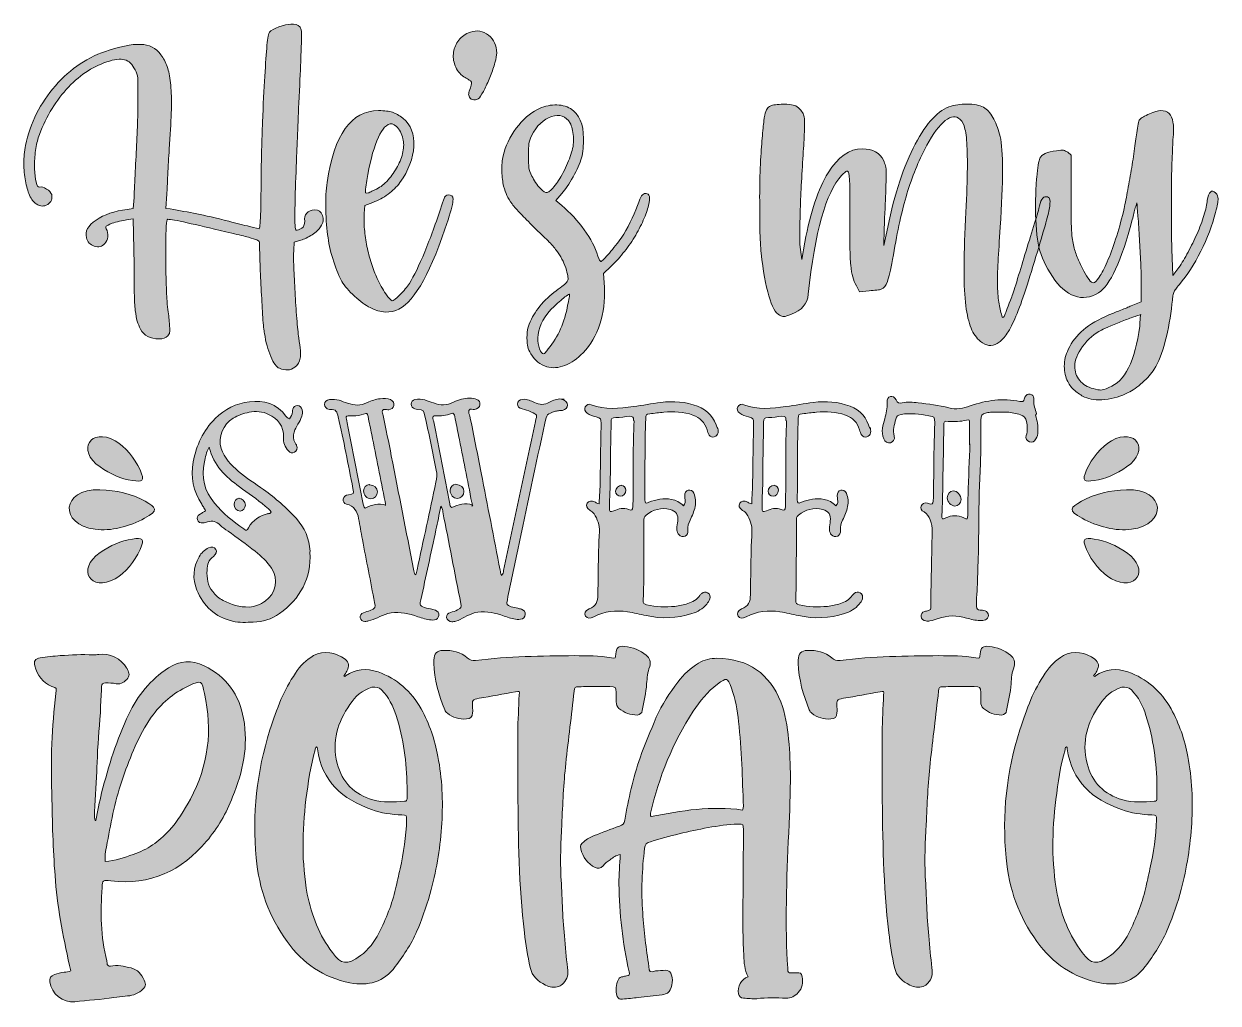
# Model space of a CAD drawing. Header units: inches. Extents: x 148 to 932, y -862 to -219.
import ezdxf

# ---------------------------------------------------------------- set-up
doc = ezdxf.new("R2010")
doc.units = ezdxf.units.IN
doc.header["$MEASUREMENT"] = 0
doc.layers.add('Layer 1', color=7, linetype='Continuous')

# ---------------------------------------------------------------- blocks, each defined once
blk = doc.blocks.new('block 3')
at = {"layer": 'Layer 1', "true_color": 0x040404}
h = blk.add_hatch(color=18, dxfattribs=at)
h.dxf.hatch_style = 2
edge = h.paths.add_edge_path()
edge.add_spline(control_points=[(812.15, -475.69), (813.39, -479.2), (814.01, -482.92), (813.8, -486.64), (813.8, -488.29), (813.39, -489.94), (812.56, -491.39), (811.53, -493.25), (809.88, -493.86), (808.23, -493.25), (806.57, -492.63), (805.54, -490.97), (806.16, -489.11), (807.4, -486.02), (806.78, -482.92), (806.37, -479.82), (805.95, -477.55), (804.72, -476.1), (802.44, -475.48), (799.55, -474.65), (796.66, -473.83), (793.56, -473.83), (790.26, -473.83), (786.95, -473.83), (783.64, -473.83), (782.4, -473.83), (781.17, -474.03), (780.13, -474.24), (776.83, -475.07), (776.41, -475.69), (776.41, -478.99), (776.41, -483.33), (776.41, -487.67), (776.41, -492.01), (776.41, -504.81), (775.59, -517.62), (775.18, -530.43), (775.18, -531.46), (775.18, -532.5), (775.18, -533.53), (774.97, -548.19), (774.97, -562.86), (774.35, -577.53), (774.14, -583.52), (774.14, -589.72), (773.52, -595.71), (773.32, -597.57), (773.52, -599.43), (773.52, -601.28), (773.52, -602.94), (774.35, -603.76), (776, -603.76), (777.03, -603.76), (778.07, -603.76), (779.1, -604.18), (780.55, -604.8), (781.37, -605.83), (781.37, -607.28), (781.37, -608.72), (780.55, -609.55), (779.31, -610.17), (778.27, -610.58), (777.03, -610.58), (775.79, -610.58), (772.7, -610.58), (769.8, -609.75), (766.91, -608.93), (760.72, -606.86), (754.52, -607.28), (748.32, -609.34), (746.67, -609.96), (744.81, -610.37), (742.95, -610.79), (742.12, -610.99), (741.09, -610.99), (740.26, -610.79), (738.4, -610.58), (737.37, -609.34), (737.17, -607.9), (736.96, -606.45), (737.79, -605.21), (739.44, -604.59), (739.85, -604.38), (740.26, -604.38), (740.68, -604.38), (743.57, -603.56), (743.57, -603.56), (743.57, -600.25), (743.57, -593.85), (743.57, -587.44), (743.78, -581.04), (743.98, -571.33), (744.19, -561.62), (744.4, -551.91), (744.4, -549.43), (744.19, -546.96), (743.16, -544.48), (742.33, -542.41), (741.3, -540.55), (739.02, -539.31), (736.96, -538.28), (736.55, -536.83), (737.17, -535.39), (737.79, -533.73), (739.23, -533.11), (741.3, -533.53), (741.71, -533.53), (742.12, -533.73), (742.54, -533.94), (744.19, -534.56), (744.81, -533.73), (745.02, -532.29), (745.22, -531.05), (745.22, -529.81), (745.22, -528.57), (745.22, -523.41), (745.43, -518.24), (745.43, -513.08), (745.22, -502.34), (746.05, -491.59), (746.05, -480.85), (746.05, -476.72), (746.05, -476.72), (742.12, -476.1), (736.13, -475.07), (730.14, -474.24), (723.95, -475.27), (721.88, -475.69), (720.85, -476.51), (720.43, -478.37), (719.61, -482.09), (718.37, -485.6), (719.4, -489.53), (720.02, -491.8), (718.78, -493.45), (716.92, -493.86), (715.27, -494.28), (713.41, -493.25), (712.58, -491.18), (711.76, -488.91), (711.34, -486.64), (711.76, -484.36), (712.17, -482.3), (712.58, -480.23), (713.2, -478.17), (714.24, -474.65), (715.06, -471.14), (714.85, -467.42), (714.65, -465.15), (715.47, -463.91), (716.92, -463.5), (718.37, -463.09), (719.81, -463.7), (720.64, -465.77), (721.46, -467.84), (722.71, -468.04), (724.57, -467.63), (728.08, -467.01), (731.59, -467.22), (735.1, -467.63), (741.92, -468.46), (748.73, -469.28), (755.35, -470.94), (760.1, -472.17), (764.85, -471.35), (769.39, -469.7), (780.13, -465.77), (790.88, -464.53), (802.03, -466.8), (803.48, -467.01), (804.51, -466.8), (804.92, -465.15), (804.92, -464.74), (805.13, -464.33), (805.34, -463.91), (806.16, -462.47), (807.19, -461.64), (808.85, -462.05), (810.29, -462.26), (810.91, -463.29), (811.12, -464.74), (811.12, -465.15), (811.12, -465.56), (811.12, -465.98), (811.12, -469.08), (811.95, -471.97), (812.98, -474.86), (812.98, -474.86), (812.15, -475.69), (812.15, -475.69)], knot_values=[0, 0, 0, 0, 1, 1, 1, 2, 2, 2, 3, 3, 3, 4, 4, 4, 5, 5, 5, 6, 6, 6, 7, 7, 7, 8, 8, 8, 9, 9, 9, 10, 10, 10, 11, 11, 11, 12, 12, 12, 13, 13, 13, 14, 14, 14, 15, 15, 15, 16, 16, 16, 17, 17, 17, 18, 18, 18, 19, 19, 19, 20, 20, 20, 21, 21, 21, 22, 22, 22, 23, 23, 23, 24, 24, 24, 25, 25, 25, 26, 26, 26, 27, 27, 27, 28, 28, 28, 29, 29, 29, 30, 30, 30, 31, 31, 31, 32, 32, 32, 33, 33, 33, 34, 34, 34, 35, 35, 35, 36, 36, 36, 37, 37, 37, 38, 38, 38, 39, 39, 39, 40, 40, 40, 41, 41, 41, 42, 42, 42, 43, 43, 43, 44, 44, 44, 45, 45, 45, 46, 46, 46, 47, 47, 47, 48, 48, 48, 49, 49, 49, 50, 50, 50, 51, 51, 51, 52, 52, 52, 53, 53, 53, 54, 54, 54, 55, 55, 55, 56, 56, 56, 57, 57, 57, 58, 58, 58, 59, 59, 59, 60, 60, 60, 61, 61, 61, 62, 62, 62, 63, 63, 63, 63], degree=3, periodic=1)
edge = h.paths.add_edge_path()
edge.add_spline(control_points=[(768.98, -495.31), (768.98, -489.53), (768.98, -485.19), (768.98, -480.85), (768.98, -478.78), (768.98, -478.58), (766.91, -478.99), (762.99, -480.03), (759.06, -480.03), (754.93, -479.82), (752.04, -479.61), (752.04, -479.61), (752.04, -482.71), (751.83, -495.11), (751.62, -507.5), (751.42, -519.89), (751.21, -527.12), (751.21, -534.35), (750.8, -541.58), (750.59, -544.06), (751.01, -544.27), (753.28, -543.24), (757.2, -541.38), (761.13, -541.17), (765.26, -543.24), (767.53, -544.27), (767.74, -544.06), (767.74, -541.38), (767.74, -537.04), (767.74, -532.7), (767.95, -528.36), (768.36, -516.59), (768.77, -504.81), (769.18, -494.48), (769.18, -494.48), (768.98, -495.31), (768.98, -495.31)], knot_values=[0, 0, 0, 0, 1, 1, 1, 2, 2, 2, 3, 3, 3, 4, 4, 4, 5, 5, 5, 6, 6, 6, 7, 7, 7, 8, 8, 8, 9, 9, 9, 10, 10, 10, 11, 11, 11, 12, 12, 12, 12], degree=3, periodic=1)
edge = h.paths.add_edge_path()
edge.add_spline(control_points=[(763.4, -531.05), (763.4, -533.53), (761.54, -535.39), (759.27, -535.39), (756.79, -535.39), (754.31, -532.7), (754.31, -530.02), (754.31, -527.54), (756.17, -525.47), (758.24, -525.47), (760.72, -525.47), (763.4, -528.36), (763.4, -531.05)], knot_values=[0, 0, 0, 0, 1, 1, 1, 2, 2, 2, 3, 3, 3, 4, 4, 4, 4], degree=3, periodic=1)
h = blk.add_hatch(color=18, dxfattribs=at)
h.dxf.hatch_style = 2
edge = h.paths.add_edge_path()
edge.add_spline(control_points=[(335.63, -565.75), (336.87, -583.11), (329.23, -596.12), (315.59, -606.04), (310.63, -609.75), (304.64, -611.41), (298.45, -611.61), (293.9, -611.82), (289.36, -612.03), (284.81, -610.99), (273.45, -608.31), (265.81, -601.08), (261.47, -590.54), (258.37, -583.31), (258.99, -575.67), (262.92, -568.65), (264.36, -566.17), (266.43, -564.1), (269.11, -562.86), (271.18, -561.83), (273.04, -562.24), (273.86, -563.89), (274.69, -565.34), (274.28, -566.99), (272.42, -568.44), (269.11, -570.71), (268.08, -573.81), (268.08, -577.53), (267.87, -582.69), (268.49, -587.44), (271.8, -591.58), (273.66, -594.05), (275.93, -596.12), (278.62, -597.36), (283.99, -600.05), (289.56, -601.9), (295.76, -601.7), (299.69, -601.49), (303.2, -600.05), (306.3, -597.77), (313.32, -593.02), (315.18, -583.31), (310.43, -576.29), (307.54, -571.95), (303.82, -568.23), (299.69, -565.13), (293.9, -560.59), (287.91, -556.25), (281.92, -551.91), (280.06, -550.67), (278.2, -549.43), (276.76, -547.99), (274.28, -545.51), (271.59, -544.89), (268.49, -545.72), (267.46, -545.92), (266.43, -546.34), (265.39, -546.54), (263.74, -546.75), (262.3, -545.92), (261.88, -544.48), (261.26, -543.03), (261.88, -541.79), (263.12, -540.96), (263.74, -540.55), (264.57, -540.14), (265.19, -539.72), (267.46, -538.69), (267.46, -538.69), (266.01, -536.63), (265.6, -535.8), (264.98, -534.97), (264.57, -534.15), (258.99, -525.68), (257.13, -516.38), (258.99, -506.47), (261.06, -495.52), (265.6, -485.81), (273.45, -477.96), (279.65, -471.76), (287.29, -468.04), (295.97, -467.01), (305.47, -465.77), (313.94, -468.25), (319.93, -476.31), (320.55, -476.93), (320.96, -477.75), (322.2, -478.17), (323.44, -476.72), (324.06, -475.27), (324.27, -473.62), (324.27, -473), (324.27, -472.38), (324.48, -471.76), (324.89, -470.32), (325.92, -469.49), (327.57, -469.49), (329.02, -469.49), (330.26, -470.52), (330.67, -472.17), (330.88, -473.62), (330.67, -475.07), (330.26, -476.51), (329.64, -478.37), (328.81, -480.03), (327.78, -481.68), (326.75, -483.33), (325.92, -484.98), (325.3, -486.84), (324.68, -489.32), (324.68, -491.59), (325.92, -493.86), (326.33, -494.48), (326.75, -495.11), (326.95, -495.73), (327.57, -497.58), (326.95, -499.24), (325.51, -500.06), (324.06, -500.89), (322.62, -500.48), (321.58, -499.24), (319.1, -496.76), (318.07, -493.66), (318.28, -490.15), (318.69, -482.71), (314.35, -478.17), (308.57, -475.27), (304.64, -473.21), (300.1, -473), (295.76, -473.83), (292.04, -474.65), (288.53, -475.89), (285.23, -477.75), (278.62, -481.47), (275.1, -490.35), (277.38, -497.58), (279.44, -503.99), (283.78, -508.53), (288.74, -512.66), (293.9, -517), (299.69, -520.72), (305.26, -524.64), (313.11, -530.22), (320.34, -536.63), (326.75, -543.65), (332.32, -549.64), (335.22, -556.87), (335.84, -565.13), (335.84, -565.13), (335.63, -565.75), (335.63, -565.75)], knot_values=[0, 0, 0, 0, 1, 1, 1, 2, 2, 2, 3, 3, 3, 4, 4, 4, 5, 5, 5, 6, 6, 6, 7, 7, 7, 8, 8, 8, 9, 9, 9, 10, 10, 10, 11, 11, 11, 12, 12, 12, 13, 13, 13, 14, 14, 14, 15, 15, 15, 16, 16, 16, 17, 17, 17, 18, 18, 18, 19, 19, 19, 20, 20, 20, 21, 21, 21, 22, 22, 22, 23, 23, 23, 24, 24, 24, 25, 25, 25, 26, 26, 26, 27, 27, 27, 28, 28, 28, 29, 29, 29, 30, 30, 30, 31, 31, 31, 32, 32, 32, 33, 33, 33, 34, 34, 34, 35, 35, 35, 36, 36, 36, 37, 37, 37, 38, 38, 38, 39, 39, 39, 40, 40, 40, 41, 41, 41, 42, 42, 42, 43, 43, 43, 44, 44, 44, 45, 45, 45, 46, 46, 46, 47, 47, 47, 48, 48, 48, 49, 49, 49, 50, 50, 50, 50], degree=3, periodic=1)
edge = h.paths.add_edge_path()
edge.add_spline(control_points=[(307.95, -540.55), (308.78, -540.34), (309.81, -540.34), (310.22, -539.11), (309.19, -537.66), (307.74, -536.63), (306.3, -535.39), (300.92, -530.84), (294.93, -527.12), (289.36, -522.79), (280.47, -516.18), (272.42, -508.95), (269.53, -496.76), (267.46, -500.27), (267.05, -503.37), (266.43, -506.47), (263.95, -516.59), (266.43, -525.68), (273.04, -533.53), (278.41, -540.14), (285.23, -545.51), (292.25, -550.47), (294.11, -551.71), (294.31, -551.71), (295.35, -549.64), (298.24, -544.48), (302.78, -541.79), (308.16, -540.34), (308.16, -540.34), (307.95, -540.55), (307.95, -540.55)], knot_values=[0, 0, 0, 0, 1, 1, 1, 2, 2, 2, 3, 3, 3, 4, 4, 4, 5, 5, 5, 6, 6, 6, 7, 7, 7, 8, 8, 8, 9, 9, 9, 10, 10, 10, 10], degree=3, periodic=1)
edge = h.paths.add_edge_path()
edge.add_spline(control_points=[(288.94, -530.22), (291.01, -530.22), (293.28, -532.5), (293.28, -534.77), (293.28, -536.83), (291.63, -538.69), (289.77, -538.69), (287.7, -538.69), (285.84, -536.63), (285.84, -534.35), (285.84, -532.29), (287.29, -530.43), (289.15, -530.43), (289.15, -530.43), (288.94, -530.22), (288.94, -530.22)], knot_values=[0, 0, 0, 0, 1, 1, 1, 2, 2, 2, 3, 3, 3, 4, 4, 4, 5, 5, 5, 5], degree=3, periodic=1)
h = blk.add_hatch(color=18, dxfattribs=at)
h.dxf.hatch_style = 2
edge = h.paths.add_edge_path()
edge.add_spline(control_points=[(501.09, -465.36), (503.36, -465.77), (504.81, -467.22), (504.81, -469.08), (504.81, -470.73), (503.57, -472.17), (501.5, -472.59), (500.88, -472.79), (500.26, -472.79), (499.64, -472.79), (498.82, -473), (497.78, -473), (496.96, -473.21), (491.38, -475.07), (491.17, -475.07), (489.93, -481.06), (483.94, -508.74), (478.16, -536.42), (472.17, -564.1), (469.9, -575.05), (467.62, -586), (465.35, -596.95), (464.73, -600.25), (464.73, -600.46), (467.83, -601.49), (469.28, -601.9), (470.72, -602.11), (472.17, -602.52), (472.99, -602.73), (473.82, -602.94), (474.65, -603.14), (476.3, -603.76), (477.13, -605), (477.13, -606.66), (477.13, -608.31), (475.89, -609.55), (474.03, -609.75), (472.58, -609.96), (471.14, -609.75), (469.69, -609.55), (466.8, -608.93), (463.91, -607.9), (461.01, -606.86), (455.44, -605), (449.65, -604.18), (443.66, -605.62), (441.39, -606.24), (439.32, -607.28), (437.26, -608.31), (435.4, -609.34), (433.54, -610.37), (431.47, -610.99), (430.65, -611.2), (429.82, -611.41), (428.99, -611.41), (427.14, -611.41), (425.69, -610.17), (425.48, -608.52), (425.28, -606.66), (426.31, -605.62), (427.96, -605.21), (429.61, -604.8), (431.27, -604.38), (432.71, -603.56), (434.99, -602.32), (435.19, -601.9), (434.78, -599.43), (430.85, -579.39), (426.93, -559.35), (423, -539.31), (422.8, -538.28), (422.8, -537.04), (421.76, -535.59), (420.53, -541.17), (419.49, -546.13), (418.46, -551.09), (415.15, -566.37), (411.85, -581.66), (408.54, -596.95), (408.34, -597.57), (408.34, -598.19), (408.13, -598.81), (407.72, -600.25), (408.34, -601.08), (409.78, -601.49), (411.44, -602.11), (413.09, -602.73), (414.95, -602.94), (415.98, -603.14), (417.01, -603.35), (418.05, -603.76), (419.7, -604.38), (420.53, -605.62), (420.32, -607.28), (420.11, -608.93), (419.08, -609.96), (417.43, -610.17), (415.98, -610.37), (414.53, -610.17), (413.09, -609.96), (410.2, -609.34), (407.3, -608.31), (404.41, -607.28), (398.63, -605.42), (392.84, -604.59), (386.85, -606.04), (384.37, -606.66), (382.1, -607.69), (380.04, -608.72), (378.18, -609.55), (376.32, -610.37), (374.25, -610.79), (373.43, -610.99), (372.6, -611.2), (371.77, -611.2), (370.12, -611.2), (368.88, -610.17), (368.67, -608.72), (368.47, -607.28), (369.29, -606.04), (370.95, -605.42), (372.39, -604.8), (373.84, -604.59), (375.28, -603.97), (378.59, -602.52), (378.8, -602.11), (378.18, -598.81), (375.49, -584.96), (372.81, -571.12), (370.12, -557.28), (369.29, -552.74), (368.47, -548.19), (367.64, -543.65), (366.81, -538.9), (364.75, -535.39), (359.79, -534.15), (358.14, -533.73), (357.31, -532.5), (357.52, -530.84), (357.73, -529.19), (358.97, -528.16), (361.03, -527.95), (364.54, -527.54), (364.54, -527.54), (363.92, -523.82), (360.82, -508.12), (357.93, -492.42), (354.21, -476.93), (353.39, -473.41), (352.98, -471.76), (349.05, -471.97), (348.84, -471.97), (348.64, -471.97), (348.43, -471.97), (346.36, -471.56), (345.33, -470.32), (345.33, -468.66), (345.33, -467.01), (346.57, -465.77), (348.64, -465.56), (350.7, -465.36), (352.77, -465.36), (354.83, -465.98), (356.69, -466.6), (358.55, -467.22), (360.41, -467.84), (364.75, -469.49), (369.09, -469.7), (373.43, -467.42), (376.11, -465.98), (379, -465.36), (381.89, -464.95), (384.17, -464.53), (386.44, -464.53), (388.71, -465.56), (390.37, -466.39), (391.19, -468.04), (390.78, -469.49), (390.37, -471.14), (389.13, -471.97), (387.47, -472.17), (387.27, -472.17), (387.06, -472.17), (386.85, -472.17), (385.61, -472.38), (384.17, -471.14), (383.34, -472.79), (382.72, -473.83), (383.55, -474.86), (383.76, -475.89), (385.61, -484.78), (387.47, -493.66), (389.13, -502.54), (394.08, -527.33), (398.84, -552.12), (403.79, -576.91), (404, -578.15), (404, -579.39), (404.83, -580.63), (405.86, -579.59), (405.86, -578.35), (406.06, -577.32), (410.2, -558.11), (414.33, -538.9), (418.46, -519.69), (419.08, -517), (419.29, -514.52), (418.67, -511.84), (416.39, -500.06), (413.91, -488.29), (411.23, -476.51), (410.61, -473.41), (410.2, -471.76), (406.48, -471.97), (405.86, -471.97), (405.24, -471.76), (404.62, -471.56), (403.17, -471.14), (402.14, -470.11), (402.14, -468.46), (402.14, -466.8), (403.17, -465.77), (404.62, -465.56), (406.89, -465.15), (409.16, -465.15), (411.23, -465.77), (413.09, -466.39), (414.95, -467.01), (416.81, -467.63), (421.35, -469.49), (425.69, -469.49), (430.03, -467.22), (433.33, -465.56), (436.84, -464.74), (440.56, -464.53), (442.22, -464.53), (443.87, -464.74), (445.31, -465.36), (446.76, -465.98), (447.59, -467.22), (447.38, -468.87), (447.17, -470.52), (445.73, -471.76), (443.87, -471.97), (442.63, -472.17), (440.98, -470.94), (440.15, -472.79), (439.53, -474.03), (440.56, -475.27), (440.77, -476.51), (443.25, -488.91), (445.73, -501.3), (448.21, -513.7), (452.34, -534.97), (456.47, -556.25), (460.6, -577.53), (460.81, -578.56), (461.01, -579.59), (461.43, -581.04), (462.67, -580.01), (462.67, -578.77), (462.87, -577.74), (469.9, -545.1), (476.92, -512.46), (483.74, -479.82), (484.77, -475.27), (485.6, -475.69), (480.85, -473.62), (478.99, -472.79), (477.13, -471.97), (475.06, -471.56), (472.99, -471.14), (471.96, -469.9), (471.96, -468.46), (471.96, -466.8), (473.41, -465.56), (475.47, -465.36), (476.92, -465.15), (478.37, -465.56), (479.61, -465.98), (480.85, -466.39), (482.08, -466.8), (483.12, -467.42), (486.42, -469.08), (489.73, -469.08), (493.03, -467.22), (495.51, -465.98), (497.99, -464.95), (500.88, -465.15), (501.5, -465.15), (502.12, -465.15), (502.74, -465.15), (502.74, -465.15), (501.09, -465.36), (501.09, -465.36)], knot_values=[0, 0, 0, 0, 1, 1, 1, 2, 2, 2, 3, 3, 3, 4, 4, 4, 5, 5, 5, 6, 6, 6, 7, 7, 7, 8, 8, 8, 9, 9, 9, 10, 10, 10, 11, 11, 11, 12, 12, 12, 13, 13, 13, 14, 14, 14, 15, 15, 15, 16, 16, 16, 17, 17, 17, 18, 18, 18, 19, 19, 19, 20, 20, 20, 21, 21, 21, 22, 22, 22, 23, 23, 23, 24, 24, 24, 25, 25, 25, 26, 26, 26, 27, 27, 27, 28, 28, 28, 29, 29, 29, 30, 30, 30, 31, 31, 31, 32, 32, 32, 33, 33, 33, 34, 34, 34, 35, 35, 35, 36, 36, 36, 37, 37, 37, 38, 38, 38, 39, 39, 39, 40, 40, 40, 41, 41, 41, 42, 42, 42, 43, 43, 43, 44, 44, 44, 45, 45, 45, 46, 46, 46, 47, 47, 47, 48, 48, 48, 49, 49, 49, 50, 50, 50, 51, 51, 51, 52, 52, 52, 53, 53, 53, 54, 54, 54, 55, 55, 55, 56, 56, 56, 57, 57, 57, 58, 58, 58, 59, 59, 59, 60, 60, 60, 61, 61, 61, 62, 62, 62, 63, 63, 63, 64, 64, 64, 65, 65, 65, 66, 66, 66, 67, 67, 67, 68, 68, 68, 69, 69, 69, 70, 70, 70, 71, 71, 71, 72, 72, 72, 73, 73, 73, 74, 74, 74, 75, 75, 75, 76, 76, 76, 77, 77, 77, 78, 78, 78, 79, 79, 79, 80, 80, 80, 81, 81, 81, 82, 82, 82, 83, 83, 83, 84, 84, 84, 85, 85, 85, 86, 86, 86, 87, 87, 87, 88, 88, 88, 89, 89, 89, 90, 90, 90, 91, 91, 91, 92, 92, 92, 93, 93, 93, 94, 94, 94, 95, 95, 95, 96, 96, 96, 97, 97, 97, 98, 98, 98, 98], degree=3, periodic=1)
edge = h.paths.add_edge_path()
edge.add_spline(control_points=[(384.99, -534.77), (385.61, -533.73), (385.2, -533.11), (384.99, -532.5), (382.1, -517.83), (379.21, -503.16), (376.32, -488.49), (375.49, -484.57), (374.67, -480.64), (373.84, -476.72), (373.43, -474.45), (373.22, -474.24), (370.95, -475.07), (368.67, -475.89), (366.4, -476.31), (363.92, -476.1), (358.14, -475.89), (359.38, -476.93), (360.2, -480.85), (363.72, -498.62), (367.23, -516.38), (370.74, -534.15), (370.95, -534.97), (370.95, -536.01), (371.98, -536.83), (376.32, -534.56), (380.86, -533.32), (385.61, -534.77), (385.61, -534.77), (384.99, -534.77), (384.99, -534.77)], knot_values=[0, 0, 0, 0, 1, 1, 1, 2, 2, 2, 3, 3, 3, 4, 4, 4, 5, 5, 5, 6, 6, 6, 7, 7, 7, 8, 8, 8, 9, 9, 9, 10, 10, 10, 10], degree=3, periodic=1)
edge = h.paths.add_edge_path()
edge.add_spline(control_points=[(374.87, -521.55), (377.76, -521.55), (380.04, -523.61), (380.04, -526.09), (380.04, -528.57), (377.97, -530.64), (375.7, -530.64), (373.22, -530.64), (370.95, -528.16), (370.95, -525.47), (370.95, -523.2), (372.6, -521.34), (374.67, -521.34), (374.67, -521.34), (374.87, -521.55), (374.87, -521.55)], knot_values=[0, 0, 0, 0, 1, 1, 1, 2, 2, 2, 3, 3, 3, 4, 4, 4, 5, 5, 5, 5], degree=3, periodic=1)
edge = h.paths.add_edge_path()
edge.add_spline(control_points=[(442.01, -535.59), (442.63, -534.35), (442.22, -533.73), (442.01, -533.11), (439.12, -518.45), (436.22, -503.78), (433.33, -489.11), (432.51, -484.98), (431.68, -480.85), (430.85, -476.72), (430.65, -475.48), (430.23, -474.03), (428.58, -474.65), (425.28, -476.1), (421.76, -476.31), (418.25, -476.1), (416.81, -476.1), (416.19, -476.72), (416.39, -478.17), (416.6, -478.78), (416.81, -479.4), (417.01, -480.03), (420.53, -498), (424.04, -515.97), (427.55, -533.94), (427.75, -534.77), (427.75, -535.8), (428.79, -536.42), (433.13, -534.35), (437.67, -533.11), (442.63, -534.77), (442.63, -534.77), (442.01, -535.59), (442.01, -535.59)], knot_values=[0, 0, 0, 0, 1, 1, 1, 2, 2, 2, 3, 3, 3, 4, 4, 4, 5, 5, 5, 6, 6, 6, 7, 7, 7, 8, 8, 8, 9, 9, 9, 10, 10, 10, 11, 11, 11, 11], degree=3, periodic=1)
edge = h.paths.add_edge_path()
edge.add_spline(control_points=[(431.89, -521.34), (434.57, -521.34), (436.84, -523.41), (436.84, -525.89), (436.84, -528.36), (434.78, -530.43), (432.51, -530.43), (430.03, -530.43), (427.75, -527.95), (427.75, -525.26), (427.75, -522.99), (429.41, -521.13), (431.47, -521.13), (431.47, -521.13), (431.89, -521.34), (431.89, -521.34)], knot_values=[0, 0, 0, 0, 1, 1, 1, 2, 2, 2, 3, 3, 3, 4, 4, 4, 5, 5, 5, 5], degree=3, periodic=1)
h = blk.add_hatch(color=18, dxfattribs=at)
h.dxf.hatch_style = 2
edge = h.paths.add_edge_path()
edge.add_spline(control_points=[(603.33, -483.74), (603.74, -484.78), (603.95, -486.02), (603.74, -487.25), (603.53, -488.7), (602.71, -489.53), (601.26, -489.94), (599.82, -490.35), (598.78, -489.94), (597.96, -488.91), (597.13, -487.87), (596.92, -486.64), (596.51, -485.4), (595.07, -480.64), (591.97, -477.34), (587.22, -475.69), (581.02, -473.41), (574.62, -473.21), (568.21, -473.83), (565.11, -474.03), (562.01, -474.45), (558.91, -474.86), (556.44, -475.27), (556.44, -475.48), (556.23, -477.96), (555.61, -494.9), (555.82, -511.84), (555.61, -528.78), (555.61, -529.6), (555.61, -530.43), (555.61, -531.26), (555.82, -533.73), (556.02, -533.94), (558.3, -532.91), (563.05, -531.05), (568, -530.02), (573.17, -531.05), (576.06, -531.67), (578.75, -532.91), (581.02, -535.18), (582.46, -533.94), (582.26, -532.5), (582.05, -531.05), (582.05, -530.22), (581.85, -529.4), (581.85, -528.57), (581.85, -526.71), (582.67, -525.47), (584.12, -525.06), (585.56, -524.64), (587.01, -525.26), (587.84, -526.92), (589.07, -529.81), (589.28, -532.7), (588.66, -535.8), (588.04, -538.9), (586.8, -541.79), (585.36, -544.68), (584.32, -546.75), (583.7, -548.81), (583.91, -551.29), (583.91, -551.71), (583.91, -552.12), (583.91, -552.53), (583.7, -554.19), (582.67, -555.22), (581.02, -555.42), (579.37, -555.63), (578.33, -554.8), (577.51, -553.57), (576.89, -552.53), (576.68, -551.5), (576.68, -550.26), (576.68, -548.61), (577.09, -546.96), (577.3, -545.3), (577.92, -541.38), (576.06, -538.69), (572.34, -537.66), (566.35, -536.01), (561.19, -537.87), (556.44, -541.38), (554.99, -542.41), (554.99, -543.86), (554.99, -545.3), (554.99, -552.53), (554.99, -559.76), (554.99, -566.99), (554.78, -577.12), (555.2, -587.24), (554.58, -597.15), (554.37, -599.22), (555.2, -599.84), (556.85, -600.25), (563.05, -601.7), (569.24, -601.9), (575.44, -601.28), (578.33, -600.87), (581.23, -600.25), (583.91, -599.43), (587.01, -598.39), (589.9, -596.95), (591.76, -594.05), (592.17, -593.64), (592.59, -593.23), (593, -592.82), (594.24, -591.78), (595.48, -591.58), (596.92, -592.4), (598.37, -593.23), (598.78, -594.67), (598.37, -596.33), (597.96, -597.77), (597.13, -598.81), (596.3, -599.84), (593.62, -602.94), (590.31, -604.8), (586.6, -606.04), (576.68, -609.13), (566.56, -609.55), (556.44, -607.28), (552.3, -606.45), (548.38, -605.42), (544.25, -604.8), (536.6, -603.76), (529.17, -604.38), (522.14, -608.1), (519.46, -609.55), (517.81, -609.34), (516.77, -607.69), (515.74, -606.04), (516.36, -603.97), (519.05, -602.94), (523.59, -601.08), (524.83, -598.19), (524.83, -593.64), (524.83, -588.27), (525.04, -582.9), (525.04, -577.53), (525.24, -569.06), (525.24, -560.59), (525.86, -552.12), (526.07, -547.78), (524.42, -544.06), (522.35, -540.55), (521.73, -539.52), (520.7, -538.9), (519.67, -538.28), (517.39, -536.63), (516.77, -535.18), (517.81, -533.53), (518.84, -531.88), (520.49, -531.67), (523.18, -532.91), (523.8, -533.32), (524.42, -533.94), (525.66, -533.94), (525.86, -528.78), (526.28, -523.82), (526.28, -518.86), (526.48, -511.01), (526.48, -503.16), (526.69, -495.31), (526.69, -490.56), (526.9, -485.81), (526.9, -481.06), (526.9, -477.96), (526.9, -477.96), (523.59, -476.93), (521.52, -476.31), (519.46, -475.69), (517.81, -474.45), (516.15, -473.41), (515.74, -471.76), (516.57, -470.32), (517.39, -468.87), (518.84, -468.25), (520.49, -468.87), (529.58, -472.59), (538.88, -471.35), (548.17, -470.11), (554.16, -469.28), (560.15, -468.25), (566.14, -467.42), (574.41, -466.39), (582.46, -466.8), (590.31, -469.9), (597.13, -472.59), (601.26, -477.55), (603.33, -484.57), (603.33, -484.57), (603.33, -483.74), (603.33, -483.74)], knot_values=[0, 0, 0, 0, 1, 1, 1, 2, 2, 2, 3, 3, 3, 4, 4, 4, 5, 5, 5, 6, 6, 6, 7, 7, 7, 8, 8, 8, 9, 9, 9, 10, 10, 10, 11, 11, 11, 12, 12, 12, 13, 13, 13, 14, 14, 14, 15, 15, 15, 16, 16, 16, 17, 17, 17, 18, 18, 18, 19, 19, 19, 20, 20, 20, 21, 21, 21, 22, 22, 22, 23, 23, 23, 24, 24, 24, 25, 25, 25, 26, 26, 26, 27, 27, 27, 28, 28, 28, 29, 29, 29, 30, 30, 30, 31, 31, 31, 32, 32, 32, 33, 33, 33, 34, 34, 34, 35, 35, 35, 36, 36, 36, 37, 37, 37, 38, 38, 38, 39, 39, 39, 40, 40, 40, 41, 41, 41, 42, 42, 42, 43, 43, 43, 44, 44, 44, 45, 45, 45, 46, 46, 46, 47, 47, 47, 48, 48, 48, 49, 49, 49, 50, 50, 50, 51, 51, 51, 52, 52, 52, 53, 53, 53, 54, 54, 54, 55, 55, 55, 56, 56, 56, 57, 57, 57, 58, 58, 58, 59, 59, 59, 60, 60, 60, 61, 61, 61, 62, 62, 62, 63, 63, 63, 64, 64, 64, 64], degree=3, periodic=1)
edge = h.paths.add_edge_path()
edge.add_spline(control_points=[(548.17, -479.2), (548.38, -476.93), (547.97, -476.51), (545.49, -476.51), (542.59, -476.72), (539.7, -477.34), (536.6, -477.34), (533.92, -477.34), (533.51, -477.75), (533.51, -480.44), (533.51, -484.36), (533.3, -488.29), (533.3, -492.21), (532.89, -505.23), (533.3, -518.45), (532.47, -531.46), (532.47, -533.11), (532.47, -534.77), (532.47, -536.42), (532.47, -539.31), (532.68, -539.52), (535.37, -538.49), (538.46, -537.25), (541.56, -536.21), (545.08, -537.66), (547.14, -538.49), (547.55, -538.28), (547.76, -535.8), (547.97, -533.32), (547.97, -530.84), (547.97, -528.36), (548.17, -512.04), (547.76, -495.73), (548.59, -479.4), (548.59, -479.4), (548.17, -479.2), (548.17, -479.2)], knot_values=[0, 0, 0, 0, 1, 1, 1, 2, 2, 2, 3, 3, 3, 4, 4, 4, 5, 5, 5, 6, 6, 6, 7, 7, 7, 8, 8, 8, 9, 9, 9, 10, 10, 10, 11, 11, 11, 12, 12, 12, 12], degree=3, periodic=1)
edge = h.paths.add_edge_path()
edge.add_spline(control_points=[(540.32, -521.96), (541.97, -521.96), (543.21, -523.2), (543.21, -525.06), (543.21, -527.12), (541.56, -528.98), (539.7, -528.98), (538.05, -528.98), (536.4, -527.33), (536.4, -525.68), (536.4, -523.82), (538.46, -521.75), (540.32, -521.75), (540.32, -521.75), (540.32, -521.96), (540.32, -521.96)], knot_values=[0, 0, 0, 0, 1, 1, 1, 2, 2, 2, 3, 3, 3, 4, 4, 4, 5, 5, 5, 5], degree=3, periodic=1)
h = blk.add_hatch(color=18, dxfattribs=at)
h.dxf.hatch_style = 2
edge = h.paths.add_edge_path()
edge.add_spline(control_points=[(703.51, -483.74), (703.92, -484.78), (704.13, -486.02), (703.92, -487.25), (703.71, -488.7), (702.89, -489.53), (701.44, -489.94), (700, -490.35), (698.96, -489.94), (698.14, -488.91), (697.31, -487.87), (697.1, -486.64), (696.69, -485.4), (695.24, -480.64), (692.14, -477.34), (687.39, -475.69), (681.2, -473.41), (674.79, -473.21), (668.39, -473.83), (665.29, -474.03), (662.19, -474.45), (659.09, -474.86), (656.61, -475.27), (656.61, -475.48), (656.41, -477.96), (655.79, -494.9), (655.99, -511.84), (655.79, -528.78), (655.79, -529.6), (655.79, -530.43), (655.79, -531.26), (655.99, -533.73), (656.2, -533.94), (658.47, -532.91), (663.23, -531.05), (668.18, -530.02), (673.35, -531.05), (676.24, -531.67), (678.92, -532.91), (681.2, -535.18), (682.64, -533.94), (682.44, -532.5), (682.23, -531.05), (682.23, -530.22), (682.02, -529.4), (682.02, -528.57), (682.02, -526.71), (682.85, -525.47), (684.29, -525.06), (685.74, -524.64), (687.19, -525.26), (688.01, -526.92), (689.25, -529.81), (689.46, -532.7), (688.84, -535.8), (688.22, -538.9), (686.98, -541.79), (685.53, -544.68), (684.5, -546.75), (683.88, -548.81), (684.09, -551.29), (684.09, -551.71), (684.09, -552.12), (684.09, -552.53), (683.88, -554.19), (682.85, -555.22), (681.2, -555.42), (679.54, -555.63), (678.51, -554.8), (677.68, -553.57), (677.06, -552.53), (676.86, -551.5), (676.86, -550.26), (676.86, -548.61), (677.27, -546.96), (677.48, -545.3), (678.1, -541.38), (676.24, -538.69), (672.52, -537.66), (666.53, -536.01), (661.36, -537.87), (656.61, -541.38), (655.17, -542.41), (655.17, -543.86), (655.17, -545.3), (655.17, -552.53), (655.17, -559.76), (655.17, -566.99), (654.96, -577.12), (655.37, -587.24), (654.75, -597.15), (654.55, -599.22), (655.37, -599.84), (657.03, -600.25), (663.23, -601.7), (669.42, -601.9), (675.62, -601.28), (678.51, -600.87), (681.4, -600.25), (684.09, -599.43), (687.19, -598.39), (690.08, -596.95), (691.94, -594.05), (692.35, -593.64), (692.77, -593.23), (693.18, -592.82), (694.42, -591.78), (695.66, -591.58), (697.1, -592.4), (698.55, -593.23), (698.96, -594.67), (698.55, -596.33), (698.14, -597.77), (697.31, -598.81), (696.48, -599.84), (693.8, -602.94), (690.49, -604.8), (686.77, -606.04), (676.86, -609.13), (666.74, -609.55), (656.61, -607.28), (652.48, -606.45), (648.56, -605.42), (644.43, -604.8), (636.78, -603.76), (629.34, -604.38), (622.32, -608.1), (619.64, -609.55), (617.98, -609.34), (616.95, -607.69), (615.92, -606.04), (616.54, -603.97), (619.22, -602.94), (623.77, -601.08), (625.01, -598.19), (625.01, -593.64), (625.01, -588.27), (625.21, -582.9), (625.21, -577.53), (625.42, -569.06), (625.42, -560.59), (626.04, -552.12), (626.25, -547.78), (624.59, -544.06), (622.53, -540.55), (621.91, -539.52), (620.88, -538.9), (619.84, -538.28), (617.57, -536.63), (616.95, -535.18), (617.98, -533.53), (619.02, -531.88), (620.67, -531.67), (623.35, -532.91), (623.97, -533.32), (624.59, -533.94), (625.83, -533.94), (626.04, -528.78), (626.45, -523.82), (626.45, -518.86), (626.66, -511.01), (626.66, -503.16), (626.87, -495.31), (626.87, -490.56), (627.07, -485.81), (627.07, -481.06), (627.07, -477.96), (627.07, -477.96), (623.77, -476.93), (621.7, -476.31), (619.64, -475.69), (617.98, -474.45), (616.33, -473.41), (615.92, -471.76), (616.74, -470.32), (617.57, -468.87), (619.02, -468.25), (620.67, -468.87), (629.76, -472.59), (639.06, -471.35), (648.35, -470.11), (654.34, -469.28), (660.33, -468.25), (666.32, -467.42), (674.59, -466.39), (682.64, -466.8), (690.49, -469.9), (697.31, -472.59), (701.44, -477.55), (703.51, -484.57), (703.51, -484.57), (703.51, -483.74), (703.51, -483.74)], knot_values=[0, 0, 0, 0, 1, 1, 1, 2, 2, 2, 3, 3, 3, 4, 4, 4, 5, 5, 5, 6, 6, 6, 7, 7, 7, 8, 8, 8, 9, 9, 9, 10, 10, 10, 11, 11, 11, 12, 12, 12, 13, 13, 13, 14, 14, 14, 15, 15, 15, 16, 16, 16, 17, 17, 17, 18, 18, 18, 19, 19, 19, 20, 20, 20, 21, 21, 21, 22, 22, 22, 23, 23, 23, 24, 24, 24, 25, 25, 25, 26, 26, 26, 27, 27, 27, 28, 28, 28, 29, 29, 29, 30, 30, 30, 31, 31, 31, 32, 32, 32, 33, 33, 33, 34, 34, 34, 35, 35, 35, 36, 36, 36, 37, 37, 37, 38, 38, 38, 39, 39, 39, 40, 40, 40, 41, 41, 41, 42, 42, 42, 43, 43, 43, 44, 44, 44, 45, 45, 45, 46, 46, 46, 47, 47, 47, 48, 48, 48, 49, 49, 49, 50, 50, 50, 51, 51, 51, 52, 52, 52, 53, 53, 53, 54, 54, 54, 55, 55, 55, 56, 56, 56, 57, 57, 57, 58, 58, 58, 59, 59, 59, 60, 60, 60, 61, 61, 61, 62, 62, 62, 63, 63, 63, 64, 64, 64, 64], degree=3, periodic=1)
edge = h.paths.add_edge_path()
edge.add_spline(control_points=[(648.35, -479.2), (648.56, -476.93), (648.14, -476.51), (645.67, -476.51), (642.77, -476.72), (639.88, -477.34), (636.78, -477.34), (634.1, -477.34), (633.68, -477.75), (633.68, -480.44), (633.68, -484.36), (633.48, -488.29), (633.48, -492.21), (633.06, -505.23), (633.48, -518.45), (632.65, -531.46), (632.65, -533.11), (632.65, -534.77), (632.65, -536.42), (632.65, -539.31), (632.86, -539.52), (635.54, -538.49), (638.64, -537.25), (641.74, -536.21), (645.25, -537.66), (647.32, -538.49), (647.73, -538.28), (647.94, -535.8), (648.14, -533.32), (648.14, -530.84), (648.14, -528.36), (648.35, -512.04), (647.94, -495.73), (648.76, -479.4), (648.76, -479.4), (648.35, -479.2), (648.35, -479.2)], knot_values=[0, 0, 0, 0, 1, 1, 1, 2, 2, 2, 3, 3, 3, 4, 4, 4, 5, 5, 5, 6, 6, 6, 7, 7, 7, 8, 8, 8, 9, 9, 9, 10, 10, 10, 11, 11, 11, 12, 12, 12, 12], degree=3, periodic=1)
edge = h.paths.add_edge_path()
edge.add_spline(control_points=[(640.5, -521.96), (642.15, -521.96), (643.39, -523.2), (643.39, -525.06), (643.39, -527.12), (641.74, -528.98), (639.88, -528.98), (638.23, -528.98), (636.58, -527.33), (636.58, -525.68), (636.58, -523.82), (638.64, -521.75), (640.5, -521.75), (640.5, -521.75), (640.5, -521.96), (640.5, -521.96)], knot_values=[0, 0, 0, 0, 1, 1, 1, 2, 2, 2, 3, 3, 3, 4, 4, 4, 5, 5, 5, 5], degree=3, periodic=1)
at = {"layer": 'Layer 1', "lineweight": 0}
for points, knots in [([(812.15, -475.69), (813.39, -479.2), (814.01, -482.92), (813.8, -486.64), (813.8, -488.29), (813.39, -489.94), (812.56, -491.39), (811.53, -493.25), (809.88, -493.86), (808.23, -493.25), (806.57, -492.63), (805.54, -490.97), (806.16, -489.11), (807.4, -486.02), (806.78, -482.92), (806.37, -479.82), (805.95, -477.55), (804.72, -476.1), (802.44, -475.48), (799.55, -474.65), (796.66, -473.83), (793.56, -473.83), (790.26, -473.83), (786.95, -473.83), (783.64, -473.83), (782.4, -473.83), (781.17, -474.03), (780.13, -474.24), (776.83, -475.07), (776.41, -475.69), (776.41, -478.99), (776.41, -483.33), (776.41, -487.67), (776.41, -492.01), (776.41, -504.81), (775.59, -517.62), (775.18, -530.43), (775.18, -531.46), (775.18, -532.5), (775.18, -533.53), (774.97, -548.19), (774.97, -562.86), (774.35, -577.53), (774.14, -583.52), (774.14, -589.72), (773.52, -595.71), (773.32, -597.57), (773.52, -599.43), (773.52, -601.28), (773.52, -602.94), (774.35, -603.76), (776, -603.76), (777.03, -603.76), (778.07, -603.76), (779.1, -604.18), (780.55, -604.8), (781.37, -605.83), (781.37, -607.28), (781.37, -608.72), (780.55, -609.55), (779.31, -610.17), (778.27, -610.58), (777.03, -610.58), (775.79, -610.58), (772.7, -610.58), (769.8, -609.75), (766.91, -608.93), (760.72, -606.86), (754.52, -607.28), (748.32, -609.34), (746.67, -609.96), (744.81, -610.37), (742.95, -610.79), (742.12, -610.99), (741.09, -610.99), (740.26, -610.79), (738.4, -610.58), (737.37, -609.34), (737.17, -607.9), (736.96, -606.45), (737.79, -605.21), (739.44, -604.59), (739.85, -604.38), (740.26, -604.38), (740.68, -604.38), (743.57, -603.56), (743.57, -603.56), (743.57, -600.25), (743.57, -593.85), (743.57, -587.44), (743.78, -581.04), (743.98, -571.33), (744.19, -561.62), (744.4, -551.91), (744.4, -549.43), (744.19, -546.96), (743.16, -544.48), (742.33, -542.41), (741.3, -540.55), (739.02, -539.31), (736.96, -538.28), (736.55, -536.83), (737.17, -535.39), (737.79, -533.73), (739.23, -533.11), (741.3, -533.53), (741.71, -533.53), (742.12, -533.73), (742.54, -533.94), (744.19, -534.56), (744.81, -533.73), (745.02, -532.29), (745.22, -531.05), (745.22, -529.81), (745.22, -528.57), (745.22, -523.41), (745.43, -518.24), (745.43, -513.08), (745.22, -502.34), (746.05, -491.59), (746.05, -480.85), (746.05, -476.72), (746.05, -476.72), (742.12, -476.1), (736.13, -475.07), (730.14, -474.24), (723.95, -475.27), (721.88, -475.69), (720.85, -476.51), (720.43, -478.37), (719.61, -482.09), (718.37, -485.6), (719.4, -489.53), (720.02, -491.8), (718.78, -493.45), (716.92, -493.86), (715.27, -494.28), (713.41, -493.25), (712.58, -491.18), (711.76, -488.91), (711.34, -486.64), (711.76, -484.36), (712.17, -482.3), (712.58, -480.23), (713.2, -478.17), (714.24, -474.65), (715.06, -471.14), (714.85, -467.42), (714.65, -465.15), (715.47, -463.91), (716.92, -463.5), (718.37, -463.09), (719.81, -463.7), (720.64, -465.77), (721.46, -467.84), (722.71, -468.04), (724.57, -467.63), (728.08, -467.01), (731.59, -467.22), (735.1, -467.63), (741.92, -468.46), (748.73, -469.28), (755.35, -470.94), (760.1, -472.17), (764.85, -471.35), (769.39, -469.7), (780.13, -465.77), (790.88, -464.53), (802.03, -466.8), (803.48, -467.01), (804.51, -466.8), (804.92, -465.15), (804.92, -464.74), (805.13, -464.33), (805.34, -463.91), (806.16, -462.47), (807.19, -461.64), (808.85, -462.05), (810.29, -462.26), (810.91, -463.29), (811.12, -464.74), (811.12, -465.15), (811.12, -465.56), (811.12, -465.98), (811.12, -469.08), (811.95, -471.97), (812.98, -474.86), (812.98, -474.86), (812.15, -475.69), (812.15, -475.69)], [0, 0, 0, 0, 1, 1, 1, 2, 2, 2, 3, 3, 3, 4, 4, 4, 5, 5, 5, 6, 6, 6, 7, 7, 7, 8, 8, 8, 9, 9, 9, 10, 10, 10, 11, 11, 11, 12, 12, 12, 13, 13, 13, 14, 14, 14, 15, 15, 15, 16, 16, 16, 17, 17, 17, 18, 18, 18, 19, 19, 19, 20, 20, 20, 21, 21, 21, 22, 22, 22, 23, 23, 23, 24, 24, 24, 25, 25, 25, 26, 26, 26, 27, 27, 27, 28, 28, 28, 29, 29, 29, 30, 30, 30, 31, 31, 31, 32, 32, 32, 33, 33, 33, 34, 34, 34, 35, 35, 35, 36, 36, 36, 37, 37, 37, 38, 38, 38, 39, 39, 39, 40, 40, 40, 41, 41, 41, 42, 42, 42, 43, 43, 43, 44, 44, 44, 45, 45, 45, 46, 46, 46, 47, 47, 47, 48, 48, 48, 49, 49, 49, 50, 50, 50, 51, 51, 51, 52, 52, 52, 53, 53, 53, 54, 54, 54, 55, 55, 55, 56, 56, 56, 57, 57, 57, 58, 58, 58, 59, 59, 59, 60, 60, 60, 61, 61, 61, 62, 62, 62, 63, 63, 63, 63]), ([(335.63, -565.75), (336.87, -583.11), (329.23, -596.12), (315.59, -606.04), (310.63, -609.75), (304.64, -611.41), (298.45, -611.61), (293.9, -611.82), (289.36, -612.03), (284.81, -610.99), (273.45, -608.31), (265.81, -601.08), (261.47, -590.54), (258.37, -583.31), (258.99, -575.67), (262.92, -568.65), (264.36, -566.17), (266.43, -564.1), (269.11, -562.86), (271.18, -561.83), (273.04, -562.24), (273.86, -563.89), (274.69, -565.34), (274.28, -566.99), (272.42, -568.44), (269.11, -570.71), (268.08, -573.81), (268.08, -577.53), (267.87, -582.69), (268.49, -587.44), (271.8, -591.58), (273.66, -594.05), (275.93, -596.12), (278.62, -597.36), (283.99, -600.05), (289.56, -601.9), (295.76, -601.7), (299.69, -601.49), (303.2, -600.05), (306.3, -597.77), (313.32, -593.02), (315.18, -583.31), (310.43, -576.29), (307.54, -571.95), (303.82, -568.23), (299.69, -565.13), (293.9, -560.59), (287.91, -556.25), (281.92, -551.91), (280.06, -550.67), (278.2, -549.43), (276.76, -547.99), (274.28, -545.51), (271.59, -544.89), (268.49, -545.72), (267.46, -545.92), (266.43, -546.34), (265.39, -546.54), (263.74, -546.75), (262.3, -545.92), (261.88, -544.48), (261.26, -543.03), (261.88, -541.79), (263.12, -540.96), (263.74, -540.55), (264.57, -540.14), (265.19, -539.72), (267.46, -538.69), (267.46, -538.69), (266.01, -536.63), (265.6, -535.8), (264.98, -534.97), (264.57, -534.15), (258.99, -525.68), (257.13, -516.38), (258.99, -506.47), (261.06, -495.52), (265.6, -485.81), (273.45, -477.96), (279.65, -471.76), (287.29, -468.04), (295.97, -467.01), (305.47, -465.77), (313.94, -468.25), (319.93, -476.31), (320.55, -476.93), (320.96, -477.75), (322.2, -478.17), (323.44, -476.72), (324.06, -475.27), (324.27, -473.62), (324.27, -473), (324.27, -472.38), (324.48, -471.76), (324.89, -470.32), (325.92, -469.49), (327.57, -469.49), (329.02, -469.49), (330.26, -470.52), (330.67, -472.17), (330.88, -473.62), (330.67, -475.07), (330.26, -476.51), (329.64, -478.37), (328.81, -480.03), (327.78, -481.68), (326.75, -483.33), (325.92, -484.98), (325.3, -486.84), (324.68, -489.32), (324.68, -491.59), (325.92, -493.86), (326.33, -494.48), (326.75, -495.11), (326.95, -495.73), (327.57, -497.58), (326.95, -499.24), (325.51, -500.06), (324.06, -500.89), (322.62, -500.48), (321.58, -499.24), (319.1, -496.76), (318.07, -493.66), (318.28, -490.15), (318.69, -482.71), (314.35, -478.17), (308.57, -475.27), (304.64, -473.21), (300.1, -473), (295.76, -473.83), (292.04, -474.65), (288.53, -475.89), (285.23, -477.75), (278.62, -481.47), (275.1, -490.35), (277.38, -497.58), (279.44, -503.99), (283.78, -508.53), (288.74, -512.66), (293.9, -517), (299.69, -520.72), (305.26, -524.64), (313.11, -530.22), (320.34, -536.63), (326.75, -543.65), (332.32, -549.64), (335.22, -556.87), (335.84, -565.13), (335.84, -565.13), (335.63, -565.75), (335.63, -565.75)], [0, 0, 0, 0, 1, 1, 1, 2, 2, 2, 3, 3, 3, 4, 4, 4, 5, 5, 5, 6, 6, 6, 7, 7, 7, 8, 8, 8, 9, 9, 9, 10, 10, 10, 11, 11, 11, 12, 12, 12, 13, 13, 13, 14, 14, 14, 15, 15, 15, 16, 16, 16, 17, 17, 17, 18, 18, 18, 19, 19, 19, 20, 20, 20, 21, 21, 21, 22, 22, 22, 23, 23, 23, 24, 24, 24, 25, 25, 25, 26, 26, 26, 27, 27, 27, 28, 28, 28, 29, 29, 29, 30, 30, 30, 31, 31, 31, 32, 32, 32, 33, 33, 33, 34, 34, 34, 35, 35, 35, 36, 36, 36, 37, 37, 37, 38, 38, 38, 39, 39, 39, 40, 40, 40, 41, 41, 41, 42, 42, 42, 43, 43, 43, 44, 44, 44, 45, 45, 45, 46, 46, 46, 47, 47, 47, 48, 48, 48, 49, 49, 49, 50, 50, 50, 50]), ([(501.09, -465.36), (503.36, -465.77), (504.81, -467.22), (504.81, -469.08), (504.81, -470.73), (503.57, -472.17), (501.5, -472.59), (500.88, -472.79), (500.26, -472.79), (499.64, -472.79), (498.82, -473), (497.78, -473), (496.96, -473.21), (491.38, -475.07), (491.17, -475.07), (489.93, -481.06), (483.94, -508.74), (478.16, -536.42), (472.17, -564.1), (469.9, -575.05), (467.62, -586), (465.35, -596.95), (464.73, -600.25), (464.73, -600.46), (467.83, -601.49), (469.28, -601.9), (470.72, -602.11), (472.17, -602.52), (472.99, -602.73), (473.82, -602.94), (474.65, -603.14), (476.3, -603.76), (477.13, -605), (477.13, -606.66), (477.13, -608.31), (475.89, -609.55), (474.03, -609.75), (472.58, -609.96), (471.14, -609.75), (469.69, -609.55), (466.8, -608.93), (463.91, -607.9), (461.01, -606.86), (455.44, -605), (449.65, -604.18), (443.66, -605.62), (441.39, -606.24), (439.32, -607.28), (437.26, -608.31), (435.4, -609.34), (433.54, -610.37), (431.47, -610.99), (430.65, -611.2), (429.82, -611.41), (428.99, -611.41), (427.14, -611.41), (425.69, -610.17), (425.48, -608.52), (425.28, -606.66), (426.31, -605.62), (427.96, -605.21), (429.61, -604.8), (431.27, -604.38), (432.71, -603.56), (434.99, -602.32), (435.19, -601.9), (434.78, -599.43), (430.85, -579.39), (426.93, -559.35), (423, -539.31), (422.8, -538.28), (422.8, -537.04), (421.76, -535.59), (420.53, -541.17), (419.49, -546.13), (418.46, -551.09), (415.15, -566.37), (411.85, -581.66), (408.54, -596.95), (408.34, -597.57), (408.34, -598.19), (408.13, -598.81), (407.72, -600.25), (408.34, -601.08), (409.78, -601.49), (411.44, -602.11), (413.09, -602.73), (414.95, -602.94), (415.98, -603.14), (417.01, -603.35), (418.05, -603.76), (419.7, -604.38), (420.53, -605.62), (420.32, -607.28), (420.11, -608.93), (419.08, -609.96), (417.43, -610.17), (415.98, -610.37), (414.53, -610.17), (413.09, -609.96), (410.2, -609.34), (407.3, -608.31), (404.41, -607.28), (398.63, -605.42), (392.84, -604.59), (386.85, -606.04), (384.37, -606.66), (382.1, -607.69), (380.04, -608.72), (378.18, -609.55), (376.32, -610.37), (374.25, -610.79), (373.43, -610.99), (372.6, -611.2), (371.77, -611.2), (370.12, -611.2), (368.88, -610.17), (368.67, -608.72), (368.47, -607.28), (369.29, -606.04), (370.95, -605.42), (372.39, -604.8), (373.84, -604.59), (375.28, -603.97), (378.59, -602.52), (378.8, -602.11), (378.18, -598.81), (375.49, -584.96), (372.81, -571.12), (370.12, -557.28), (369.29, -552.74), (368.47, -548.19), (367.64, -543.65), (366.81, -538.9), (364.75, -535.39), (359.79, -534.15), (358.14, -533.73), (357.31, -532.5), (357.52, -530.84), (357.73, -529.19), (358.97, -528.16), (361.03, -527.95), (364.54, -527.54), (364.54, -527.54), (363.92, -523.82), (360.82, -508.12), (357.93, -492.42), (354.21, -476.93), (353.39, -473.41), (352.98, -471.76), (349.05, -471.97), (348.84, -471.97), (348.64, -471.97), (348.43, -471.97), (346.36, -471.56), (345.33, -470.32), (345.33, -468.66), (345.33, -467.01), (346.57, -465.77), (348.64, -465.56), (350.7, -465.36), (352.77, -465.36), (354.83, -465.98), (356.69, -466.6), (358.55, -467.22), (360.41, -467.84), (364.75, -469.49), (369.09, -469.7), (373.43, -467.42), (376.11, -465.98), (379, -465.36), (381.89, -464.95), (384.17, -464.53), (386.44, -464.53), (388.71, -465.56), (390.37, -466.39), (391.19, -468.04), (390.78, -469.49), (390.37, -471.14), (389.13, -471.97), (387.47, -472.17), (387.27, -472.17), (387.06, -472.17), (386.85, -472.17), (385.61, -472.38), (384.17, -471.14), (383.34, -472.79), (382.72, -473.83), (383.55, -474.86), (383.76, -475.89), (385.61, -484.78), (387.47, -493.66), (389.13, -502.54), (394.08, -527.33), (398.84, -552.12), (403.79, -576.91), (404, -578.15), (404, -579.39), (404.83, -580.63), (405.86, -579.59), (405.86, -578.35), (406.06, -577.32), (410.2, -558.11), (414.33, -538.9), (418.46, -519.69), (419.08, -517), (419.29, -514.52), (418.67, -511.84), (416.39, -500.06), (413.91, -488.29), (411.23, -476.51), (410.61, -473.41), (410.2, -471.76), (406.48, -471.97), (405.86, -471.97), (405.24, -471.76), (404.62, -471.56), (403.17, -471.14), (402.14, -470.11), (402.14, -468.46), (402.14, -466.8), (403.17, -465.77), (404.62, -465.56), (406.89, -465.15), (409.16, -465.15), (411.23, -465.77), (413.09, -466.39), (414.95, -467.01), (416.81, -467.63), (421.35, -469.49), (425.69, -469.49), (430.03, -467.22), (433.33, -465.56), (436.84, -464.74), (440.56, -464.53), (442.22, -464.53), (443.87, -464.74), (445.31, -465.36), (446.76, -465.98), (447.59, -467.22), (447.38, -468.87), (447.17, -470.52), (445.73, -471.76), (443.87, -471.97), (442.63, -472.17), (440.98, -470.94), (440.15, -472.79), (439.53, -474.03), (440.56, -475.27), (440.77, -476.51), (443.25, -488.91), (445.73, -501.3), (448.21, -513.7), (452.34, -534.97), (456.47, -556.25), (460.6, -577.53), (460.81, -578.56), (461.01, -579.59), (461.43, -581.04), (462.67, -580.01), (462.67, -578.77), (462.87, -577.74), (469.9, -545.1), (476.92, -512.46), (483.74, -479.82), (484.77, -475.27), (485.6, -475.69), (480.85, -473.62), (478.99, -472.79), (477.13, -471.97), (475.06, -471.56), (472.99, -471.14), (471.96, -469.9), (471.96, -468.46), (471.96, -466.8), (473.41, -465.56), (475.47, -465.36), (476.92, -465.15), (478.37, -465.56), (479.61, -465.98), (480.85, -466.39), (482.08, -466.8), (483.12, -467.42), (486.42, -469.08), (489.73, -469.08), (493.03, -467.22), (495.51, -465.98), (497.99, -464.95), (500.88, -465.15), (501.5, -465.15), (502.12, -465.15), (502.74, -465.15), (502.74, -465.15), (501.09, -465.36), (501.09, -465.36)], [0, 0, 0, 0, 1, 1, 1, 2, 2, 2, 3, 3, 3, 4, 4, 4, 5, 5, 5, 6, 6, 6, 7, 7, 7, 8, 8, 8, 9, 9, 9, 10, 10, 10, 11, 11, 11, 12, 12, 12, 13, 13, 13, 14, 14, 14, 15, 15, 15, 16, 16, 16, 17, 17, 17, 18, 18, 18, 19, 19, 19, 20, 20, 20, 21, 21, 21, 22, 22, 22, 23, 23, 23, 24, 24, 24, 25, 25, 25, 26, 26, 26, 27, 27, 27, 28, 28, 28, 29, 29, 29, 30, 30, 30, 31, 31, 31, 32, 32, 32, 33, 33, 33, 34, 34, 34, 35, 35, 35, 36, 36, 36, 37, 37, 37, 38, 38, 38, 39, 39, 39, 40, 40, 40, 41, 41, 41, 42, 42, 42, 43, 43, 43, 44, 44, 44, 45, 45, 45, 46, 46, 46, 47, 47, 47, 48, 48, 48, 49, 49, 49, 50, 50, 50, 51, 51, 51, 52, 52, 52, 53, 53, 53, 54, 54, 54, 55, 55, 55, 56, 56, 56, 57, 57, 57, 58, 58, 58, 59, 59, 59, 60, 60, 60, 61, 61, 61, 62, 62, 62, 63, 63, 63, 64, 64, 64, 65, 65, 65, 66, 66, 66, 67, 67, 67, 68, 68, 68, 69, 69, 69, 70, 70, 70, 71, 71, 71, 72, 72, 72, 73, 73, 73, 74, 74, 74, 75, 75, 75, 76, 76, 76, 77, 77, 77, 78, 78, 78, 79, 79, 79, 80, 80, 80, 81, 81, 81, 82, 82, 82, 83, 83, 83, 84, 84, 84, 85, 85, 85, 86, 86, 86, 87, 87, 87, 88, 88, 88, 89, 89, 89, 90, 90, 90, 91, 91, 91, 92, 92, 92, 93, 93, 93, 94, 94, 94, 95, 95, 95, 96, 96, 96, 97, 97, 97, 98, 98, 98, 98]), ([(603.33, -483.74), (603.74, -484.78), (603.95, -486.02), (603.74, -487.25), (603.53, -488.7), (602.71, -489.53), (601.26, -489.94), (599.82, -490.35), (598.78, -489.94), (597.96, -488.91), (597.13, -487.87), (596.92, -486.64), (596.51, -485.4), (595.07, -480.64), (591.97, -477.34), (587.22, -475.69), (581.02, -473.41), (574.62, -473.21), (568.21, -473.83), (565.11, -474.03), (562.01, -474.45), (558.91, -474.86), (556.44, -475.27), (556.44, -475.48), (556.23, -477.96), (555.61, -494.9), (555.82, -511.84), (555.61, -528.78), (555.61, -529.6), (555.61, -530.43), (555.61, -531.26), (555.82, -533.73), (556.02, -533.94), (558.3, -532.91), (563.05, -531.05), (568, -530.02), (573.17, -531.05), (576.06, -531.67), (578.75, -532.91), (581.02, -535.18), (582.46, -533.94), (582.26, -532.5), (582.05, -531.05), (582.05, -530.22), (581.85, -529.4), (581.85, -528.57), (581.85, -526.71), (582.67, -525.47), (584.12, -525.06), (585.56, -524.64), (587.01, -525.26), (587.84, -526.92), (589.07, -529.81), (589.28, -532.7), (588.66, -535.8), (588.04, -538.9), (586.8, -541.79), (585.36, -544.68), (584.32, -546.75), (583.7, -548.81), (583.91, -551.29), (583.91, -551.71), (583.91, -552.12), (583.91, -552.53), (583.7, -554.19), (582.67, -555.22), (581.02, -555.42), (579.37, -555.63), (578.33, -554.8), (577.51, -553.57), (576.89, -552.53), (576.68, -551.5), (576.68, -550.26), (576.68, -548.61), (577.09, -546.96), (577.3, -545.3), (577.92, -541.38), (576.06, -538.69), (572.34, -537.66), (566.35, -536.01), (561.19, -537.87), (556.44, -541.38), (554.99, -542.41), (554.99, -543.86), (554.99, -545.3), (554.99, -552.53), (554.99, -559.76), (554.99, -566.99), (554.78, -577.12), (555.2, -587.24), (554.58, -597.15), (554.37, -599.22), (555.2, -599.84), (556.85, -600.25), (563.05, -601.7), (569.24, -601.9), (575.44, -601.28), (578.33, -600.87), (581.23, -600.25), (583.91, -599.43), (587.01, -598.39), (589.9, -596.95), (591.76, -594.05), (592.17, -593.64), (592.59, -593.23), (593, -592.82), (594.24, -591.78), (595.48, -591.58), (596.92, -592.4), (598.37, -593.23), (598.78, -594.67), (598.37, -596.33), (597.96, -597.77), (597.13, -598.81), (596.3, -599.84), (593.62, -602.94), (590.31, -604.8), (586.6, -606.04), (576.68, -609.13), (566.56, -609.55), (556.44, -607.28), (552.3, -606.45), (548.38, -605.42), (544.25, -604.8), (536.6, -603.76), (529.17, -604.38), (522.14, -608.1), (519.46, -609.55), (517.81, -609.34), (516.77, -607.69), (515.74, -606.04), (516.36, -603.97), (519.05, -602.94), (523.59, -601.08), (524.83, -598.19), (524.83, -593.64), (524.83, -588.27), (525.04, -582.9), (525.04, -577.53), (525.24, -569.06), (525.24, -560.59), (525.86, -552.12), (526.07, -547.78), (524.42, -544.06), (522.35, -540.55), (521.73, -539.52), (520.7, -538.9), (519.67, -538.28), (517.39, -536.63), (516.77, -535.18), (517.81, -533.53), (518.84, -531.88), (520.49, -531.67), (523.18, -532.91), (523.8, -533.32), (524.42, -533.94), (525.66, -533.94), (525.86, -528.78), (526.28, -523.82), (526.28, -518.86), (526.48, -511.01), (526.48, -503.16), (526.69, -495.31), (526.69, -490.56), (526.9, -485.81), (526.9, -481.06), (526.9, -477.96), (526.9, -477.96), (523.59, -476.93), (521.52, -476.31), (519.46, -475.69), (517.81, -474.45), (516.15, -473.41), (515.74, -471.76), (516.57, -470.32), (517.39, -468.87), (518.84, -468.25), (520.49, -468.87), (529.58, -472.59), (538.88, -471.35), (548.17, -470.11), (554.16, -469.28), (560.15, -468.25), (566.14, -467.42), (574.41, -466.39), (582.46, -466.8), (590.31, -469.9), (597.13, -472.59), (601.26, -477.55), (603.33, -484.57), (603.33, -484.57), (603.33, -483.74), (603.33, -483.74)], [0, 0, 0, 0, 1, 1, 1, 2, 2, 2, 3, 3, 3, 4, 4, 4, 5, 5, 5, 6, 6, 6, 7, 7, 7, 8, 8, 8, 9, 9, 9, 10, 10, 10, 11, 11, 11, 12, 12, 12, 13, 13, 13, 14, 14, 14, 15, 15, 15, 16, 16, 16, 17, 17, 17, 18, 18, 18, 19, 19, 19, 20, 20, 20, 21, 21, 21, 22, 22, 22, 23, 23, 23, 24, 24, 24, 25, 25, 25, 26, 26, 26, 27, 27, 27, 28, 28, 28, 29, 29, 29, 30, 30, 30, 31, 31, 31, 32, 32, 32, 33, 33, 33, 34, 34, 34, 35, 35, 35, 36, 36, 36, 37, 37, 37, 38, 38, 38, 39, 39, 39, 40, 40, 40, 41, 41, 41, 42, 42, 42, 43, 43, 43, 44, 44, 44, 45, 45, 45, 46, 46, 46, 47, 47, 47, 48, 48, 48, 49, 49, 49, 50, 50, 50, 51, 51, 51, 52, 52, 52, 53, 53, 53, 54, 54, 54, 55, 55, 55, 56, 56, 56, 57, 57, 57, 58, 58, 58, 59, 59, 59, 60, 60, 60, 61, 61, 61, 62, 62, 62, 63, 63, 63, 64, 64, 64, 64]), ([(703.51, -483.74), (703.92, -484.78), (704.13, -486.02), (703.92, -487.25), (703.71, -488.7), (702.89, -489.53), (701.44, -489.94), (700, -490.35), (698.96, -489.94), (698.14, -488.91), (697.31, -487.87), (697.1, -486.64), (696.69, -485.4), (695.24, -480.64), (692.14, -477.34), (687.39, -475.69), (681.2, -473.41), (674.79, -473.21), (668.39, -473.83), (665.29, -474.03), (662.19, -474.45), (659.09, -474.86), (656.61, -475.27), (656.61, -475.48), (656.41, -477.96), (655.79, -494.9), (655.99, -511.84), (655.79, -528.78), (655.79, -529.6), (655.79, -530.43), (655.79, -531.26), (655.99, -533.73), (656.2, -533.94), (658.47, -532.91), (663.23, -531.05), (668.18, -530.02), (673.35, -531.05), (676.24, -531.67), (678.92, -532.91), (681.2, -535.18), (682.64, -533.94), (682.44, -532.5), (682.23, -531.05), (682.23, -530.22), (682.02, -529.4), (682.02, -528.57), (682.02, -526.71), (682.85, -525.47), (684.29, -525.06), (685.74, -524.64), (687.19, -525.26), (688.01, -526.92), (689.25, -529.81), (689.46, -532.7), (688.84, -535.8), (688.22, -538.9), (686.98, -541.79), (685.53, -544.68), (684.5, -546.75), (683.88, -548.81), (684.09, -551.29), (684.09, -551.71), (684.09, -552.12), (684.09, -552.53), (683.88, -554.19), (682.85, -555.22), (681.2, -555.42), (679.54, -555.63), (678.51, -554.8), (677.68, -553.57), (677.06, -552.53), (676.86, -551.5), (676.86, -550.26), (676.86, -548.61), (677.27, -546.96), (677.48, -545.3), (678.1, -541.38), (676.24, -538.69), (672.52, -537.66), (666.53, -536.01), (661.36, -537.87), (656.61, -541.38), (655.17, -542.41), (655.17, -543.86), (655.17, -545.3), (655.17, -552.53), (655.17, -559.76), (655.17, -566.99), (654.96, -577.12), (655.37, -587.24), (654.75, -597.15), (654.55, -599.22), (655.37, -599.84), (657.03, -600.25), (663.23, -601.7), (669.42, -601.9), (675.62, -601.28), (678.51, -600.87), (681.4, -600.25), (684.09, -599.43), (687.19, -598.39), (690.08, -596.95), (691.94, -594.05), (692.35, -593.64), (692.77, -593.23), (693.18, -592.82), (694.42, -591.78), (695.66, -591.58), (697.1, -592.4), (698.55, -593.23), (698.96, -594.67), (698.55, -596.33), (698.14, -597.77), (697.31, -598.81), (696.48, -599.84), (693.8, -602.94), (690.49, -604.8), (686.77, -606.04), (676.86, -609.13), (666.74, -609.55), (656.61, -607.28), (652.48, -606.45), (648.56, -605.42), (644.43, -604.8), (636.78, -603.76), (629.34, -604.38), (622.32, -608.1), (619.64, -609.55), (617.98, -609.34), (616.95, -607.69), (615.92, -606.04), (616.54, -603.97), (619.22, -602.94), (623.77, -601.08), (625.01, -598.19), (625.01, -593.64), (625.01, -588.27), (625.21, -582.9), (625.21, -577.53), (625.42, -569.06), (625.42, -560.59), (626.04, -552.12), (626.25, -547.78), (624.59, -544.06), (622.53, -540.55), (621.91, -539.52), (620.88, -538.9), (619.84, -538.28), (617.57, -536.63), (616.95, -535.18), (617.98, -533.53), (619.02, -531.88), (620.67, -531.67), (623.35, -532.91), (623.97, -533.32), (624.59, -533.94), (625.83, -533.94), (626.04, -528.78), (626.45, -523.82), (626.45, -518.86), (626.66, -511.01), (626.66, -503.16), (626.87, -495.31), (626.87, -490.56), (627.07, -485.81), (627.07, -481.06), (627.07, -477.96), (627.07, -477.96), (623.77, -476.93), (621.7, -476.31), (619.64, -475.69), (617.98, -474.45), (616.33, -473.41), (615.92, -471.76), (616.74, -470.32), (617.57, -468.87), (619.02, -468.25), (620.67, -468.87), (629.76, -472.59), (639.06, -471.35), (648.35, -470.11), (654.34, -469.28), (660.33, -468.25), (666.32, -467.42), (674.59, -466.39), (682.64, -466.8), (690.49, -469.9), (697.31, -472.59), (701.44, -477.55), (703.51, -484.57), (703.51, -484.57), (703.51, -483.74), (703.51, -483.74)], [0, 0, 0, 0, 1, 1, 1, 2, 2, 2, 3, 3, 3, 4, 4, 4, 5, 5, 5, 6, 6, 6, 7, 7, 7, 8, 8, 8, 9, 9, 9, 10, 10, 10, 11, 11, 11, 12, 12, 12, 13, 13, 13, 14, 14, 14, 15, 15, 15, 16, 16, 16, 17, 17, 17, 18, 18, 18, 19, 19, 19, 20, 20, 20, 21, 21, 21, 22, 22, 22, 23, 23, 23, 24, 24, 24, 25, 25, 25, 26, 26, 26, 27, 27, 27, 28, 28, 28, 29, 29, 29, 30, 30, 30, 31, 31, 31, 32, 32, 32, 33, 33, 33, 34, 34, 34, 35, 35, 35, 36, 36, 36, 37, 37, 37, 38, 38, 38, 39, 39, 39, 40, 40, 40, 41, 41, 41, 42, 42, 42, 43, 43, 43, 44, 44, 44, 45, 45, 45, 46, 46, 46, 47, 47, 47, 48, 48, 48, 49, 49, 49, 50, 50, 50, 51, 51, 51, 52, 52, 52, 53, 53, 53, 54, 54, 54, 55, 55, 55, 56, 56, 56, 57, 57, 57, 58, 58, 58, 59, 59, 59, 60, 60, 60, 61, 61, 61, 62, 62, 62, 63, 63, 63, 64, 64, 64, 64]), ([(384.99, -534.77), (385.61, -533.73), (385.2, -533.11), (384.99, -532.5), (382.1, -517.83), (379.21, -503.16), (376.32, -488.49), (375.49, -484.57), (374.67, -480.64), (373.84, -476.72), (373.43, -474.45), (373.22, -474.24), (370.95, -475.07), (368.67, -475.89), (366.4, -476.31), (363.92, -476.1), (358.14, -475.89), (359.38, -476.93), (360.2, -480.85), (363.72, -498.62), (367.23, -516.38), (370.74, -534.15), (370.95, -534.97), (370.95, -536.01), (371.98, -536.83), (376.32, -534.56), (380.86, -533.32), (385.61, -534.77), (385.61, -534.77), (384.99, -534.77), (384.99, -534.77)], [0, 0, 0, 0, 1, 1, 1, 2, 2, 2, 3, 3, 3, 4, 4, 4, 5, 5, 5, 6, 6, 6, 7, 7, 7, 8, 8, 8, 9, 9, 9, 10, 10, 10, 10]), ([(442.01, -535.59), (442.63, -534.35), (442.22, -533.73), (442.01, -533.11), (439.12, -518.45), (436.22, -503.78), (433.33, -489.11), (432.51, -484.98), (431.68, -480.85), (430.85, -476.72), (430.65, -475.48), (430.23, -474.03), (428.58, -474.65), (425.28, -476.1), (421.76, -476.31), (418.25, -476.1), (416.81, -476.1), (416.19, -476.72), (416.39, -478.17), (416.6, -478.78), (416.81, -479.4), (417.01, -480.03), (420.53, -498), (424.04, -515.97), (427.55, -533.94), (427.75, -534.77), (427.75, -535.8), (428.79, -536.42), (433.13, -534.35), (437.67, -533.11), (442.63, -534.77), (442.63, -534.77), (442.01, -535.59), (442.01, -535.59)], [0, 0, 0, 0, 1, 1, 1, 2, 2, 2, 3, 3, 3, 4, 4, 4, 5, 5, 5, 6, 6, 6, 7, 7, 7, 8, 8, 8, 9, 9, 9, 10, 10, 10, 11, 11, 11, 11]), ([(548.17, -479.2), (548.38, -476.93), (547.97, -476.51), (545.49, -476.51), (542.59, -476.72), (539.7, -477.34), (536.6, -477.34), (533.92, -477.34), (533.51, -477.75), (533.51, -480.44), (533.51, -484.36), (533.3, -488.29), (533.3, -492.21), (532.89, -505.23), (533.3, -518.45), (532.47, -531.46), (532.47, -533.11), (532.47, -534.77), (532.47, -536.42), (532.47, -539.31), (532.68, -539.52), (535.37, -538.49), (538.46, -537.25), (541.56, -536.21), (545.08, -537.66), (547.14, -538.49), (547.55, -538.28), (547.76, -535.8), (547.97, -533.32), (547.97, -530.84), (547.97, -528.36), (548.17, -512.04), (547.76, -495.73), (548.59, -479.4), (548.59, -479.4), (548.17, -479.2), (548.17, -479.2)], [0, 0, 0, 0, 1, 1, 1, 2, 2, 2, 3, 3, 3, 4, 4, 4, 5, 5, 5, 6, 6, 6, 7, 7, 7, 8, 8, 8, 9, 9, 9, 10, 10, 10, 11, 11, 11, 12, 12, 12, 12]), ([(648.35, -479.2), (648.56, -476.93), (648.14, -476.51), (645.67, -476.51), (642.77, -476.72), (639.88, -477.34), (636.78, -477.34), (634.1, -477.34), (633.68, -477.75), (633.68, -480.44), (633.68, -484.36), (633.48, -488.29), (633.48, -492.21), (633.06, -505.23), (633.48, -518.45), (632.65, -531.46), (632.65, -533.11), (632.65, -534.77), (632.65, -536.42), (632.65, -539.31), (632.86, -539.52), (635.54, -538.49), (638.64, -537.25), (641.74, -536.21), (645.25, -537.66), (647.32, -538.49), (647.73, -538.28), (647.94, -535.8), (648.14, -533.32), (648.14, -530.84), (648.14, -528.36), (648.35, -512.04), (647.94, -495.73), (648.76, -479.4), (648.76, -479.4), (648.35, -479.2), (648.35, -479.2)], [0, 0, 0, 0, 1, 1, 1, 2, 2, 2, 3, 3, 3, 4, 4, 4, 5, 5, 5, 6, 6, 6, 7, 7, 7, 8, 8, 8, 9, 9, 9, 10, 10, 10, 11, 11, 11, 12, 12, 12, 12]), ([(768.98, -495.31), (768.98, -489.53), (768.98, -485.19), (768.98, -480.85), (768.98, -478.78), (768.98, -478.58), (766.91, -478.99), (762.99, -480.03), (759.06, -480.03), (754.93, -479.82), (752.04, -479.61), (752.04, -479.61), (752.04, -482.71), (751.83, -495.11), (751.62, -507.5), (751.42, -519.89), (751.21, -527.12), (751.21, -534.35), (750.8, -541.58), (750.59, -544.06), (751.01, -544.27), (753.28, -543.24), (757.2, -541.38), (761.13, -541.17), (765.26, -543.24), (767.53, -544.27), (767.74, -544.06), (767.74, -541.38), (767.74, -537.04), (767.74, -532.7), (767.95, -528.36), (768.36, -516.59), (768.77, -504.81), (769.18, -494.48), (769.18, -494.48), (768.98, -495.31), (768.98, -495.31)], [0, 0, 0, 0, 1, 1, 1, 2, 2, 2, 3, 3, 3, 4, 4, 4, 5, 5, 5, 6, 6, 6, 7, 7, 7, 8, 8, 8, 9, 9, 9, 10, 10, 10, 11, 11, 11, 12, 12, 12, 12]), ([(307.95, -540.55), (308.78, -540.34), (309.81, -540.34), (310.22, -539.11), (309.19, -537.66), (307.74, -536.63), (306.3, -535.39), (300.92, -530.84), (294.93, -527.12), (289.36, -522.79), (280.47, -516.18), (272.42, -508.95), (269.53, -496.76), (267.46, -500.27), (267.05, -503.37), (266.43, -506.47), (263.95, -516.59), (266.43, -525.68), (273.04, -533.53), (278.41, -540.14), (285.23, -545.51), (292.25, -550.47), (294.11, -551.71), (294.31, -551.71), (295.35, -549.64), (298.24, -544.48), (302.78, -541.79), (308.16, -540.34), (308.16, -540.34), (307.95, -540.55), (307.95, -540.55)], [0, 0, 0, 0, 1, 1, 1, 2, 2, 2, 3, 3, 3, 4, 4, 4, 5, 5, 5, 6, 6, 6, 7, 7, 7, 8, 8, 8, 9, 9, 9, 10, 10, 10, 10]), ([(374.87, -521.55), (377.76, -521.55), (380.04, -523.61), (380.04, -526.09), (380.04, -528.57), (377.97, -530.64), (375.7, -530.64), (373.22, -530.64), (370.95, -528.16), (370.95, -525.47), (370.95, -523.2), (372.6, -521.34), (374.67, -521.34), (374.67, -521.34), (374.87, -521.55), (374.87, -521.55)], [0, 0, 0, 0, 1, 1, 1, 2, 2, 2, 3, 3, 3, 4, 4, 4, 5, 5, 5, 5]), ([(431.89, -521.34), (434.57, -521.34), (436.84, -523.41), (436.84, -525.89), (436.84, -528.36), (434.78, -530.43), (432.51, -530.43), (430.03, -530.43), (427.75, -527.95), (427.75, -525.26), (427.75, -522.99), (429.41, -521.13), (431.47, -521.13), (431.47, -521.13), (431.89, -521.34), (431.89, -521.34)], [0, 0, 0, 0, 1, 1, 1, 2, 2, 2, 3, 3, 3, 4, 4, 4, 5, 5, 5, 5]), ([(540.32, -521.96), (541.97, -521.96), (543.21, -523.2), (543.21, -525.06), (543.21, -527.12), (541.56, -528.98), (539.7, -528.98), (538.05, -528.98), (536.4, -527.33), (536.4, -525.68), (536.4, -523.82), (538.46, -521.75), (540.32, -521.75), (540.32, -521.75), (540.32, -521.96), (540.32, -521.96)], [0, 0, 0, 0, 1, 1, 1, 2, 2, 2, 3, 3, 3, 4, 4, 4, 5, 5, 5, 5]), ([(640.5, -521.96), (642.15, -521.96), (643.39, -523.2), (643.39, -525.06), (643.39, -527.12), (641.74, -528.98), (639.88, -528.98), (638.23, -528.98), (636.58, -527.33), (636.58, -525.68), (636.58, -523.82), (638.64, -521.75), (640.5, -521.75), (640.5, -521.75), (640.5, -521.96), (640.5, -521.96)], [0, 0, 0, 0, 1, 1, 1, 2, 2, 2, 3, 3, 3, 4, 4, 4, 5, 5, 5, 5]), ([(763.4, -531.05), (763.4, -533.53), (761.54, -535.39), (759.27, -535.39), (756.79, -535.39), (754.31, -532.7), (754.31, -530.02), (754.31, -527.54), (756.17, -525.47), (758.24, -525.47), (760.72, -525.47), (763.4, -528.36), (763.4, -531.05)], [0, 0, 0, 0, 1, 1, 1, 2, 2, 2, 3, 3, 3, 4, 4, 4, 4]), ([(288.94, -530.22), (291.01, -530.22), (293.28, -532.5), (293.28, -534.77), (293.28, -536.83), (291.63, -538.69), (289.77, -538.69), (287.7, -538.69), (285.84, -536.63), (285.84, -534.35), (285.84, -532.29), (287.29, -530.43), (289.15, -530.43), (289.15, -530.43), (288.94, -530.22), (288.94, -530.22)], [0, 0, 0, 0, 1, 1, 1, 2, 2, 2, 3, 3, 3, 4, 4, 4, 5, 5, 5, 5])]:
    blk.add_open_spline(points, degree=3, knots=knots, dxfattribs=at)
blk = doc.blocks.new('block 4')
at = {"layer": 'Layer 1', "true_color": 0x040404}
h = blk.add_hatch(color=18, dxfattribs=at)
h.dxf.hatch_style = 2
edge = h.paths.add_edge_path()
edge.add_spline(control_points=[(338.77, -340.97), (341.38, -340.97), (343.11, -342.17), (343.98, -344.56), (344.85, -346.95), (344.42, -349.44), (342.68, -352.05), (341.59, -353.79), (339.75, -355.53), (337.14, -357.27), (334.53, -359.01), (332.03, -360.2), (329.64, -360.85), (329.64, -360.85), (325.41, -362.16), (325.41, -362.16), (325.41, -362.16), (325.08, -367.37), (325.08, -367.37), (324.86, -369.76), (324.86, -373.51), (325.08, -378.61), (325.3, -383.72), (325.57, -389.2), (325.9, -395.07), (326.22, -400.94), (326.6, -406.64), (327.04, -412.18), (327.47, -417.72), (327.9, -422.01), (328.34, -425.05), (329.43, -431.57), (329.75, -436.03), (329.32, -438.41), (328.88, -440.81), (327.69, -442.76), (325.73, -444.28), (322.91, -446.45), (319.54, -446.67), (315.63, -444.93), (313.68, -444.28), (311.77, -441.73), (309.93, -437.27), (308.08, -432.82), (306.72, -427.77), (305.85, -422.12), (305.42, -420.16), (305.04, -416.63), (304.71, -411.53), (304.39, -406.43), (304.06, -400.77), (303.74, -394.58), (303.41, -388.39), (303.14, -382.42), (302.92, -376.66), (302.7, -370.9), (302.6, -366.39), (302.6, -363.13), (302.6, -362.48), (302.48, -361.99), (302.27, -361.67), (302.05, -361.34), (301.24, -360.91), (299.83, -360.36), (298.41, -359.82), (296.18, -359.17), (293.14, -358.41), (290.1, -357.65), (285.86, -356.61), (280.44, -355.31), (270.22, -352.92), (261.75, -350.97), (255.02, -349.44), (248.28, -347.93), (244.04, -347.16), (242.31, -347.16), (241.87, -347.16), (241.54, -348.69), (241.33, -351.73), (241.11, -354.77), (241, -361.18), (241, -370.95), (241, -377.47), (241.11, -383.83), (241.33, -390.02), (241.54, -396.21), (241.76, -400.5), (241.98, -402.89), (242.63, -407.67), (243.06, -411.36), (243.28, -413.97), (243.5, -416.58), (243.61, -418.53), (243.61, -419.84), (243.61, -421.14), (243.5, -422.01), (243.28, -422.44), (243.06, -422.88), (242.74, -423.31), (242.31, -423.75), (241.22, -425.05), (239.26, -425.7), (236.44, -425.7), (230.79, -425.7), (226.77, -423.53), (224.38, -419.19), (223.51, -417.45), (222.8, -415.71), (222.26, -413.97), (221.72, -412.24), (221.29, -409.9), (220.96, -406.96), (220.63, -404.03), (220.42, -400.18), (220.31, -395.4), (220.2, -390.62), (220.14, -384.43), (220.14, -376.82), (220.14, -376.82), (219.49, -346.84), (219.49, -346.84), (219.49, -346.84), (215.26, -347.49), (215.26, -347.49), (213.95, -347.71), (212.37, -348.03), (210.53, -348.47), (208.68, -348.91), (207.11, -349.34), (205.81, -349.77), (203.63, -350.64), (202.33, -351.29), (201.89, -351.73), (201.46, -352.16), (201.46, -352.7), (201.89, -353.36), (202.76, -354.88), (203.09, -356.61), (202.87, -358.57), (202.65, -360.53), (202, -362.05), (200.92, -363.13), (199.18, -365.09), (196.89, -365.63), (194.07, -364.76), (191.25, -363.9), (189.51, -362.05), (188.86, -359.22), (187.77, -355.1), (189.89, -351.24), (195.21, -347.65), (200.54, -344.07), (207.32, -341.74), (215.58, -340.65), (215.58, -340.65), (219.49, -339.99), (219.49, -339.99), (219.49, -339.99), (220.14, -332.82), (220.14, -332.82), (220.36, -328.05), (220.63, -322.35), (220.96, -315.72), (221.29, -309.09), (221.61, -302.52), (221.94, -296), (222.26, -289.48), (222.48, -283.4), (222.59, -277.75), (222.7, -272.1), (222.75, -267.97), (222.75, -265.37), (222.75, -259.94), (222.7, -256.3), (222.59, -254.45), (222.48, -252.6), (221.88, -250.81), (220.8, -249.07), (219.06, -245.38), (216.77, -243.15), (213.95, -242.39), (211.13, -241.63), (207.22, -242.12), (202.22, -243.86), (192.44, -247.11), (183.59, -253.14), (175.66, -261.94), (167.73, -270.74), (161.59, -281.33), (157.25, -293.72), (156.38, -296.33), (155.73, -299.53), (155.29, -303.33), (154.85, -307.13), (154.69, -310.72), (154.8, -314.09), (154.91, -317.46), (155.24, -320.33), (155.78, -322.72), (156.32, -325.12), (157.14, -326.2), (158.23, -325.98), (159.31, -325.77), (160.78, -326.2), (162.63, -327.28), (164.47, -328.37), (165.61, -329.57), (166.05, -330.87), (166.7, -333.7), (165.83, -335.87), (163.44, -337.39), (161.05, -338.91), (158.55, -338.8), (155.94, -337.06), (154.2, -335.98), (152.74, -334.08), (151.54, -331.36), (150.35, -328.64), (149.43, -325.49), (148.78, -321.91), (148.12, -318.32), (147.8, -314.52), (147.8, -310.5), (147.8, -306.48), (148.12, -302.52), (148.78, -298.61), (152.03, -283.83), (158.6, -270.8), (168.49, -259.5), (178.38, -248.2), (190.16, -240.38), (203.85, -236.04), (213.63, -233), (221.17, -231.8), (226.5, -232.45), (231.82, -233.1), (236, -235.93), (239.05, -240.92), (240.56, -243.32), (241.76, -246.09), (242.63, -249.23), (243.5, -252.39), (244.1, -256.24), (244.42, -260.8), (244.75, -265.37), (244.8, -270.9), (244.59, -277.42), (244.37, -283.94), (243.93, -291.87), (243.28, -301.21), (242.84, -306.65), (242.52, -312.24), (242.31, -318), (242.09, -323.76), (241.87, -327.94), (241.65, -330.54), (241.65, -330.54), (241, -339.99), (241, -339.99), (241, -339.99), (243.93, -340.32), (243.93, -340.32), (250.02, -341.41), (255.83, -342.49), (261.37, -343.58), (266.91, -344.67), (273.92, -346.3), (282.39, -348.47), (287.6, -349.77), (292.17, -350.91), (296.08, -351.89), (299.99, -352.87), (302.05, -353.36), (302.27, -353.36), (302.7, -353.36), (303.03, -350.26), (303.25, -344.07), (303.46, -337.88), (303.57, -330.33), (303.57, -321.42), (303.79, -307.73), (304.11, -295.08), (304.55, -283.45), (304.98, -271.83), (305.47, -261.78), (306.02, -253.31), (306.56, -244.83), (307.05, -238.05), (307.48, -232.94), (307.92, -227.84), (308.46, -224.95), (309.11, -224.3), (310.2, -223.22), (312.26, -222.08), (315.3, -220.88), (318.35, -219.69), (320.95, -219.09), (323.13, -219.09), (325.73, -218.88), (327.69, -219.41), (328.99, -220.72), (329.43, -221.16), (329.75, -221.86), (329.97, -222.84), (330.18, -223.81), (330.24, -225.93), (330.13, -229.19), (330.02, -232.45), (329.86, -237.34), (329.64, -243.86), (329.43, -250.37), (328.99, -259.39), (328.34, -270.9), (327.69, -287.64), (327.14, -301.38), (326.71, -312.13), (326.27, -322.88), (326, -331.41), (325.9, -337.71), (325.78, -344.02), (325.78, -348.36), (325.9, -350.75), (326, -353.14), (326.27, -354.33), (326.71, -354.33), (327.36, -354.33), (328.55, -353.9), (330.3, -353.03), (331.6, -352.16), (332.25, -350.64), (332.25, -348.47), (331.81, -346.3), (332.25, -344.51), (333.55, -343.09), (334.86, -341.68), (336.59, -340.97), (338.77, -340.97)], knot_values=[0, 0, 0, 0, 1, 1, 1, 2, 2, 2, 3, 3, 3, 4, 4, 4, 5, 5, 5, 6, 6, 6, 7, 7, 7, 8, 8, 8, 9, 9, 9, 10, 10, 10, 11, 11, 11, 12, 12, 12, 13, 13, 13, 14, 14, 14, 15, 15, 15, 16, 16, 16, 17, 17, 17, 18, 18, 18, 19, 19, 19, 20, 20, 20, 21, 21, 21, 22, 22, 22, 23, 23, 23, 24, 24, 24, 25, 25, 25, 26, 26, 26, 27, 27, 27, 28, 28, 28, 29, 29, 29, 30, 30, 30, 31, 31, 31, 32, 32, 32, 33, 33, 33, 34, 34, 34, 35, 35, 35, 36, 36, 36, 37, 37, 37, 38, 38, 38, 39, 39, 39, 40, 40, 40, 41, 41, 41, 42, 42, 42, 43, 43, 43, 44, 44, 44, 45, 45, 45, 46, 46, 46, 47, 47, 47, 48, 48, 48, 49, 49, 49, 50, 50, 50, 51, 51, 51, 52, 52, 52, 53, 53, 53, 54, 54, 54, 55, 55, 55, 56, 56, 56, 57, 57, 57, 58, 58, 58, 59, 59, 59, 60, 60, 60, 61, 61, 61, 62, 62, 62, 63, 63, 63, 64, 64, 64, 65, 65, 65, 66, 66, 66, 67, 67, 67, 68, 68, 68, 69, 69, 69, 70, 70, 70, 71, 71, 71, 72, 72, 72, 73, 73, 73, 74, 74, 74, 75, 75, 75, 76, 76, 76, 77, 77, 77, 78, 78, 78, 79, 79, 79, 80, 80, 80, 81, 81, 81, 82, 82, 82, 83, 83, 83, 84, 84, 84, 85, 85, 85, 86, 86, 86, 87, 87, 87, 88, 88, 88, 89, 89, 89, 90, 90, 90, 91, 91, 91, 92, 92, 92, 93, 93, 93, 94, 94, 94, 95, 95, 95, 96, 96, 96, 97, 97, 97, 98, 98, 98, 99, 99, 99, 100, 100, 100, 101, 101, 101, 102, 102, 102, 103, 103, 103, 104, 104, 104, 105, 105, 105, 106, 106, 106, 107, 107, 107, 108, 108, 108, 109, 109, 109, 110, 110, 110, 111, 111, 111, 112, 112, 112, 112], degree=3, periodic=1)
h = blk.add_hatch(color=18, dxfattribs=at)
h.dxf.hatch_style = 2
edge = h.paths.add_edge_path()
edge.add_spline(control_points=[(446.96, -267.32), (445.87, -268.41), (444.68, -268.9), (443.37, -268.79), (442.07, -268.68), (441.09, -268.08), (440.44, -266.99), (440, -266.13), (439.84, -265.31), (439.95, -264.55), (440.06, -263.79), (440.44, -262.54), (441.09, -260.8), (441.96, -258.41), (442.07, -257), (441.42, -256.57), (441.2, -256.35), (440.65, -255.97), (439.79, -255.43), (438.92, -254.89), (437.94, -254.29), (436.85, -253.63), (434.03, -251.68), (432.07, -249.23), (430.99, -246.3), (429.9, -243.37), (429.57, -240.43), (430.01, -237.5), (430.44, -234.57), (431.58, -231.91), (433.43, -229.52), (435.28, -227.13), (437.83, -225.39), (441.09, -224.3), (445.43, -222.79), (449.4, -223.44), (452.99, -226.26), (456.57, -229.08), (458.36, -233), (458.36, -237.99), (458.36, -239.51), (457.98, -241.63), (457.22, -244.35), (456.46, -247.06), (455.48, -249.94), (454.29, -252.98), (453.09, -256.03), (451.84, -258.85), (450.54, -261.45), (449.24, -264.06), (448.04, -266.02), (446.96, -267.32)], knot_values=[0, 0, 0, 0, 1, 1, 1, 2, 2, 2, 3, 3, 3, 4, 4, 4, 5, 5, 5, 6, 6, 6, 7, 7, 7, 8, 8, 8, 9, 9, 9, 10, 10, 10, 11, 11, 11, 12, 12, 12, 13, 13, 13, 14, 14, 14, 15, 15, 15, 16, 16, 16, 17, 17, 17, 17], degree=3, periodic=1)
h = blk.add_hatch(color=18, dxfattribs=at)
h.dxf.hatch_style = 2
edge = h.paths.add_edge_path()
edge.add_spline(control_points=[(556.45, -330.22), (558.84, -330.22), (559.39, -332.82), (558.08, -338.04), (557.43, -340.87), (556.29, -344.12), (554.66, -347.82), (553.03, -351.51), (551.08, -355.2), (548.8, -358.9), (546.51, -362.59), (544.01, -366.12), (541.3, -369.49), (538.58, -372.86), (535.92, -375.74), (533.31, -378.12), (533.31, -378.12), (528.43, -382.69), (528.43, -382.69), (528.43, -382.69), (529.08, -391.81), (529.08, -391.81), (529.51, -400.5), (528.53, -408.54), (526.15, -415.93), (523.75, -423.31), (520.06, -429.61), (515.06, -434.83), (511.37, -438.74), (507.41, -441.51), (503.17, -443.14), (498.93, -444.77), (494.97, -445.04), (491.28, -443.95), (486.93, -442.65), (483.45, -439.83), (480.85, -435.48), (479.76, -433.74), (479.05, -432.22), (478.73, -430.92), (478.4, -429.61), (478.24, -427.66), (478.24, -425.05), (478.24, -422.23), (478.45, -420.06), (478.89, -418.53), (479.32, -417.02), (480.08, -415.06), (481.17, -412.67), (482.91, -408.98), (485.57, -405.23), (489.16, -401.42), (492.74, -397.63), (496.38, -394.53), (500.07, -392.14), (503.11, -389.97), (504.8, -388.28), (505.13, -387.09), (505.45, -385.89), (504.96, -383.23), (503.66, -379.1), (503.01, -376.93), (502.19, -374.98), (501.21, -373.23), (500.24, -371.5), (499.04, -369.65), (497.63, -367.7), (496.21, -365.74), (494.31, -363.57), (491.93, -361.18), (489.53, -358.79), (486.49, -355.86), (482.8, -352.38), (479.32, -348.91), (476.45, -345.97), (474.17, -343.58), (471.88, -341.19), (469.98, -339.02), (468.46, -337.06), (466.94, -335.11), (465.8, -333.26), (465.04, -331.52), (464.28, -329.78), (463.57, -327.72), (462.92, -325.33), (462.27, -322.72), (461.89, -319.46), (461.78, -315.55), (461.67, -311.64), (461.95, -308.28), (462.6, -305.45), (464.12, -299.15), (467, -293.12), (471.23, -287.36), (475.47, -281.61), (480.08, -277.54), (485.08, -275.14), (488.77, -273.19), (492.58, -272.16), (496.49, -272.05), (500.4, -271.94), (503.87, -272.75), (506.92, -274.49), (512.56, -278.19), (515.39, -284.71), (515.39, -294.04), (515.39, -296.22), (515.28, -298.44), (515.06, -300.72), (514.85, -303.01), (514.52, -305.02), (514.09, -306.75), (513, -310.45), (511.15, -314.63), (508.55, -319.3), (505.94, -323.97), (503.44, -327.61), (501.05, -330.22), (501.05, -330.22), (497.14, -334.78), (497.14, -334.78), (497.14, -334.78), (501.05, -338.04), (501.05, -338.04), (506.7, -342.82), (511.64, -348.14), (515.88, -354.01), (520.12, -359.87), (523.1, -365.63), (524.84, -371.28), (525.71, -373.67), (526.36, -374.86), (526.8, -374.86), (527.01, -374.86), (527.66, -374.32), (528.75, -373.23), (529.84, -372.15), (531.03, -370.85), (532.34, -369.32), (533.64, -367.81), (535, -366.18), (536.41, -364.44), (537.82, -362.7), (539.07, -361.07), (540.16, -359.55), (544.5, -352.82), (548.09, -345.65), (550.91, -338.04), (552, -334.78), (552.87, -332.66), (553.52, -331.68), (554.17, -330.71), (555.15, -330.22), (556.45, -330.22)], knot_values=[0, 0, 0, 0, 1, 1, 1, 2, 2, 2, 3, 3, 3, 4, 4, 4, 5, 5, 5, 6, 6, 6, 7, 7, 7, 8, 8, 8, 9, 9, 9, 10, 10, 10, 11, 11, 11, 12, 12, 12, 13, 13, 13, 14, 14, 14, 15, 15, 15, 16, 16, 16, 17, 17, 17, 18, 18, 18, 19, 19, 19, 20, 20, 20, 21, 21, 21, 22, 22, 22, 23, 23, 23, 24, 24, 24, 25, 25, 25, 26, 26, 26, 27, 27, 27, 28, 28, 28, 29, 29, 29, 30, 30, 30, 31, 31, 31, 32, 32, 32, 33, 33, 33, 34, 34, 34, 35, 35, 35, 36, 36, 36, 37, 37, 37, 38, 38, 38, 39, 39, 39, 40, 40, 40, 41, 41, 41, 42, 42, 42, 43, 43, 43, 44, 44, 44, 45, 45, 45, 46, 46, 46, 47, 47, 47, 48, 48, 48, 49, 49, 49, 50, 50, 50, 51, 51, 51, 51], degree=3, periodic=1)
edge = h.paths.add_edge_path()
edge.add_spline(control_points=[(487.04, -326.96), (488.99, -328.91), (490.51, -329.78), (491.6, -329.57), (492.69, -329.35), (494.42, -327.72), (496.81, -324.68), (498.77, -322.29), (500.78, -319.03), (502.84, -314.9), (504.91, -310.78), (506.48, -306.87), (507.57, -303.17), (508.65, -299.91), (509.04, -296.44), (508.71, -292.74), (508.38, -289.05), (507.68, -286.12), (506.59, -283.94), (503.77, -279.38), (499.69, -277.97), (494.37, -279.7), (489.05, -281.45), (484.65, -285.68), (481.17, -292.41), (480.3, -294.37), (479.76, -296.11), (479.54, -297.63), (479.32, -299.15), (479.22, -301.76), (479.22, -305.45), (479.22, -309.15), (479.32, -311.75), (479.54, -313.27), (479.76, -314.79), (480.41, -316.64), (481.5, -318.81), (482.15, -320.12), (482.96, -321.53), (483.94, -323.05), (484.92, -324.57), (485.95, -325.87), (487.04, -326.96)], knot_values=[0, 0, 0, 0, 1, 1, 1, 2, 2, 2, 3, 3, 3, 4, 4, 4, 5, 5, 5, 6, 6, 6, 7, 7, 7, 8, 8, 8, 9, 9, 9, 10, 10, 10, 11, 11, 11, 12, 12, 12, 13, 13, 13, 14, 14, 14, 14], degree=3, periodic=1)
edge = h.paths.add_edge_path()
edge.add_spline(control_points=[(504.96, -403.54), (505.4, -401.81), (505.72, -400.23), (505.94, -398.82), (506.15, -397.41), (506.27, -396.59), (506.27, -396.37), (506.27, -396.16), (505.78, -396.37), (504.8, -397.02), (503.82, -397.68), (502.68, -398.55), (501.38, -399.63), (500.07, -400.72), (498.71, -401.91), (497.3, -403.22), (495.89, -404.52), (494.75, -405.61), (493.88, -406.48), (488.23, -412.78), (485.41, -418.97), (485.41, -425.05), (485.41, -427.66), (485.79, -430.05), (486.55, -432.22), (487.31, -434.4), (488.23, -435.48), (489.32, -435.48), (489.53, -435.48), (489.92, -435.15), (490.46, -434.5), (491, -433.85), (491.6, -433.09), (492.25, -432.22), (498.77, -424.19), (503.01, -414.62), (504.96, -403.54)], knot_values=[0, 0, 0, 0, 1, 1, 1, 2, 2, 2, 3, 3, 3, 4, 4, 4, 5, 5, 5, 6, 6, 6, 7, 7, 7, 8, 8, 8, 9, 9, 9, 10, 10, 10, 11, 11, 11, 12, 12, 12, 12], degree=3, periodic=1)
h = blk.add_hatch(color=18, dxfattribs=at)
h.dxf.hatch_style = 2
edge = h.paths.add_edge_path()
edge.add_spline(control_points=[(820.1, -332.5), (820.96, -332.72), (821.51, -333.37), (821.73, -334.45), (821.94, -335.54), (821.78, -337.61), (821.24, -340.65), (820.69, -343.69), (819.61, -347.93), (817.98, -353.36), (816.35, -358.79), (814.23, -365.96), (811.63, -374.86), (808.8, -383.99), (806.3, -391.76), (804.13, -398.17), (801.95, -404.58), (799.89, -409.9), (797.94, -414.13), (795.98, -418.37), (794.13, -421.63), (792.4, -423.91), (790.66, -426.19), (788.92, -427.77), (787.18, -428.64), (783.49, -430.81), (779.79, -430.38), (776.1, -427.33), (773.49, -425.16), (771.43, -422.23), (769.91, -418.53), (768.39, -414.84), (767.25, -409.95), (766.49, -403.87), (765.72, -397.79), (765.35, -390.18), (765.35, -381.06), (765.35, -371.93), (765.67, -360.64), (766.33, -347.16), (766.98, -334.78), (767.35, -324.57), (767.47, -316.53), (767.57, -308.49), (767.47, -301.98), (767.14, -296.98), (766.81, -291.98), (766.21, -288.29), (765.35, -285.9), (764.48, -283.51), (763.28, -281.77), (761.76, -280.68), (758.94, -278.95), (755.51, -279.92), (751.5, -283.62), (747.47, -287.31), (743.4, -293.28), (739.28, -301.54), (734.5, -310.88), (730.48, -321.2), (727.22, -332.5), (723.96, -343.8), (721.03, -357.48), (718.42, -373.56), (717.12, -380.52), (715.97, -385.35), (715, -388.06), (714.02, -390.78), (712.66, -392.46), (710.92, -393.11), (710.49, -393.33), (709.51, -393.5), (707.99, -393.6), (706.47, -393.71), (704.84, -393.88), (703.1, -394.09), (703.1, -394.09), (696.59, -394.74), (696.59, -394.74), (696.59, -394.74), (694.63, -390.83), (694.63, -390.83), (693.54, -388.88), (692.73, -386.92), (692.19, -384.97), (691.64, -383.01), (691.21, -380.46), (690.88, -377.31), (690.56, -374.16), (690.39, -370.14), (690.39, -365.25), (690.39, -360.36), (690.39, -354.12), (690.39, -346.51), (690.39, -337.39), (690.34, -330.17), (690.23, -324.84), (690.12, -319.52), (689.85, -316.64), (689.41, -316.2), (688.98, -315.55), (688.54, -315.34), (688.11, -315.55), (687.67, -315.77), (686.59, -316.75), (684.85, -318.49), (674.64, -329.35), (667.36, -355.31), (663.02, -396.37), (662.37, -402.68), (658.67, -407.02), (651.94, -409.41), (649.54, -410.5), (647.92, -411.04), (647.05, -411.04), (646.18, -411.04), (645.2, -410.71), (644.12, -410.06), (641.51, -408.76), (639.17, -404.58), (637.11, -397.51), (635.04, -390.46), (633.36, -381.06), (632.06, -369.32), (631.63, -365.41), (631.36, -360.09), (631.24, -353.36), (631.14, -346.62), (631.08, -339.62), (631.08, -332.34), (631.08, -325.06), (631.24, -317.95), (631.57, -310.99), (631.89, -304.04), (632.28, -298.39), (632.71, -294.04), (633.15, -289.05), (633.53, -285.19), (633.85, -282.47), (634.18, -279.76), (634.61, -277.7), (635.15, -276.28), (635.69, -274.87), (636.3, -273.95), (636.95, -273.51), (637.6, -273.08), (638.46, -272.65), (639.55, -272.21), (640.64, -271.99), (642.11, -271.83), (643.95, -271.72), (645.8, -271.61), (647.48, -271.56), (649, -271.56), (651.39, -271.78), (653.08, -272.05), (654.06, -272.37), (655.03, -272.7), (656.18, -273.51), (657.48, -274.82), (658.34, -275.69), (659.05, -276.67), (659.6, -277.75), (660.14, -278.84), (660.46, -280.52), (660.57, -282.8), (660.68, -285.08), (660.62, -288.13), (660.41, -291.93), (660.19, -295.73), (659.87, -300.89), (659.43, -307.41), (659, -314.36), (658.62, -320.99), (658.29, -327.28), (657.97, -333.59), (657.75, -339.4), (657.64, -344.72), (657.53, -350.05), (657.48, -354.61), (657.48, -358.41), (657.48, -362.21), (657.58, -365.09), (657.8, -367.04), (657.8, -367.04), (658.78, -373.56), (658.78, -373.56), (658.78, -373.56), (660.74, -362.16), (660.74, -362.16), (664.43, -342.39), (669.54, -327.23), (676.05, -316.69), (682.57, -306.16), (690.07, -300.89), (698.54, -300.89), (705.49, -300.89), (710.16, -303.49), (712.55, -308.71), (712.99, -309.8), (713.37, -310.88), (713.7, -311.97), (714.02, -313.06), (714.18, -314.96), (714.18, -317.67), (714.18, -320.39), (714.07, -324.51), (713.86, -330.05), (713.64, -335.59), (713.31, -343.37), (712.88, -353.36), (712.88, -353.36), (712.55, -364.44), (712.55, -364.44), (712.55, -364.44), (715.16, -352.38), (715.16, -352.38), (719.72, -330.22), (725.75, -312.02), (733.25, -297.79), (740.74, -283.56), (748.61, -275.25), (756.87, -272.86), (760.57, -271.78), (764.58, -271.34), (768.93, -271.56), (773.28, -271.78), (776.64, -272.65), (779.04, -274.16), (781.2, -275.69), (783.16, -278.13), (784.9, -281.5), (786.64, -284.87), (788.05, -288.62), (789.14, -292.74), (791.09, -302.3), (791.09, -322.18), (789.14, -352.38), (788.49, -361.29), (788, -368.84), (787.67, -375.03), (787.34, -381.22), (787.23, -386.6), (787.34, -391.16), (787.45, -395.72), (787.78, -399.58), (788.32, -402.73), (788.86, -405.88), (789.57, -408.76), (790.44, -411.36), (790.87, -412.02), (791.42, -411.53), (792.07, -409.9), (792.72, -408.27), (794.24, -404.31), (796.63, -398), (797.5, -395.83), (798.8, -391.87), (800.54, -386.11), (802.28, -380.35), (804.13, -374.27), (806.08, -367.86), (808.04, -361.45), (809.88, -355.42), (811.63, -349.77), (813.36, -344.12), (814.45, -340.32), (814.88, -338.36), (815.97, -333.59), (817.7, -331.63), (820.1, -332.5)], knot_values=[0, 0, 0, 0, 1, 1, 1, 2, 2, 2, 3, 3, 3, 4, 4, 4, 5, 5, 5, 6, 6, 6, 7, 7, 7, 8, 8, 8, 9, 9, 9, 10, 10, 10, 11, 11, 11, 12, 12, 12, 13, 13, 13, 14, 14, 14, 15, 15, 15, 16, 16, 16, 17, 17, 17, 18, 18, 18, 19, 19, 19, 20, 20, 20, 21, 21, 21, 22, 22, 22, 23, 23, 23, 24, 24, 24, 25, 25, 25, 26, 26, 26, 27, 27, 27, 28, 28, 28, 29, 29, 29, 30, 30, 30, 31, 31, 31, 32, 32, 32, 33, 33, 33, 34, 34, 34, 35, 35, 35, 36, 36, 36, 37, 37, 37, 38, 38, 38, 39, 39, 39, 40, 40, 40, 41, 41, 41, 42, 42, 42, 43, 43, 43, 44, 44, 44, 45, 45, 45, 46, 46, 46, 47, 47, 47, 48, 48, 48, 49, 49, 49, 50, 50, 50, 51, 51, 51, 52, 52, 52, 53, 53, 53, 54, 54, 54, 55, 55, 55, 56, 56, 56, 57, 57, 57, 58, 58, 58, 59, 59, 59, 60, 60, 60, 61, 61, 61, 62, 62, 62, 63, 63, 63, 64, 64, 64, 65, 65, 65, 66, 66, 66, 67, 67, 67, 68, 68, 68, 69, 69, 69, 70, 70, 70, 71, 71, 71, 72, 72, 72, 73, 73, 73, 74, 74, 74, 75, 75, 75, 76, 76, 76, 77, 77, 77, 78, 78, 78, 79, 79, 79, 80, 80, 80, 81, 81, 81, 82, 82, 82, 83, 83, 83, 84, 84, 84, 85, 85, 85, 86, 86, 86, 87, 87, 87, 88, 88, 88, 89, 89, 89, 90, 90, 90, 90], degree=3, periodic=1)
h = blk.add_hatch(color=18, dxfattribs=at)
h.dxf.hatch_style = 2
edge = h.paths.add_edge_path()
edge.add_spline(control_points=[(426.43, -331.19), (428.6, -330.98), (429.69, -331.96), (429.69, -334.13), (429.69, -336.3), (428.6, -340.76), (426.43, -347.49), (415.56, -380.95), (404.81, -400.5), (394.17, -406.15), (388.51, -408.98), (382.22, -408.65), (375.26, -405.17), (372.22, -403.65), (368.8, -401.15), (365, -397.68), (361.19, -394.2), (358.43, -390.95), (356.69, -387.9), (354.95, -384.86), (353.15, -380.57), (351.31, -375.03), (349.46, -369.49), (348.22, -364.22), (347.56, -359.22), (346.7, -354.01), (346.21, -347.82), (346.1, -340.65), (345.99, -333.48), (346.26, -327.61), (346.91, -323.05), (351.47, -291.55), (362.77, -275.79), (380.81, -275.79), (384.72, -275.79), (387.76, -276.18), (389.93, -276.93), (392.1, -277.7), (394.38, -278.95), (396.77, -280.68), (401.99, -285.24), (404.38, -291.44), (403.94, -299.26), (403.51, -307.08), (400.47, -315.01), (394.82, -323.05), (392.64, -325.87), (390.04, -328.43), (387, -330.71), (383.95, -332.99), (380.59, -334.78), (376.89, -336.08), (376.89, -336.08), (371.68, -338.04), (371.68, -338.04), (371.68, -338.04), (371.35, -343.25), (371.35, -343.25), (371.13, -346.51), (371.19, -349.99), (371.52, -353.68), (371.84, -357.38), (372.38, -361.13), (373.15, -364.92), (373.91, -368.73), (374.88, -372.48), (376.08, -376.17), (377.27, -379.86), (378.52, -383.12), (379.83, -385.95), (381.56, -389.64), (383.46, -393.01), (385.53, -396.05), (387.59, -399.09), (388.95, -400.61), (389.6, -400.61), (390.47, -400.61), (392.21, -399.31), (394.82, -396.7), (397.42, -394.09), (399.49, -391.6), (401.01, -389.2), (404.05, -384.43), (407.42, -377.53), (411.11, -368.51), (414.8, -359.5), (418.5, -349.44), (422.19, -338.36), (423.06, -335.32), (423.71, -333.43), (424.15, -332.66), (424.58, -331.9), (425.34, -331.41), (426.43, -331.19)], knot_values=[0, 0, 0, 0, 1, 1, 1, 2, 2, 2, 3, 3, 3, 4, 4, 4, 5, 5, 5, 6, 6, 6, 7, 7, 7, 8, 8, 8, 9, 9, 9, 10, 10, 10, 11, 11, 11, 12, 12, 12, 13, 13, 13, 14, 14, 14, 15, 15, 15, 16, 16, 16, 17, 17, 17, 18, 18, 18, 19, 19, 19, 20, 20, 20, 21, 21, 21, 22, 22, 22, 23, 23, 23, 24, 24, 24, 25, 25, 25, 26, 26, 26, 27, 27, 27, 28, 28, 28, 29, 29, 29, 30, 30, 30, 31, 31, 31, 31], degree=3, periodic=1)
edge = h.paths.add_edge_path()
edge.add_spline(control_points=[(372.33, -325.98), (372.11, -328.16), (372.06, -329.4), (372.17, -329.73), (372.28, -330.05), (372.87, -330.11), (373.96, -329.89), (374.61, -329.68), (375.43, -329.3), (376.41, -328.75), (377.38, -328.21), (378.41, -327.72), (379.5, -327.28), (382.11, -325.98), (384.6, -323.97), (387, -321.26), (389.38, -318.54), (391.45, -315.61), (393.19, -312.46), (394.92, -309.31), (396.12, -306.1), (396.77, -302.84), (397.42, -299.58), (397.42, -296.76), (396.77, -294.37), (395.9, -290.9), (394.49, -288.18), (392.54, -286.22), (390.58, -284.27), (388.73, -283.83), (387, -284.92), (383.95, -286.66), (381.18, -291.06), (378.69, -298.12), (376.19, -305.18), (374.07, -314.47), (372.33, -325.98)], knot_values=[0, 0, 0, 0, 1, 1, 1, 2, 2, 2, 3, 3, 3, 4, 4, 4, 5, 5, 5, 6, 6, 6, 7, 7, 7, 8, 8, 8, 9, 9, 9, 10, 10, 10, 11, 11, 11, 12, 12, 12, 12], degree=3, periodic=1)
h = blk.add_hatch(color=18, dxfattribs=at)
h.dxf.hatch_style = 2
edge = h.paths.add_edge_path()
edge.add_spline(control_points=[(930.57, -329.89), (931.66, -330.98), (932.2, -332.28), (932.2, -333.8), (932.2, -335.32), (931.66, -338.26), (930.57, -342.6), (928.4, -351.07), (925.14, -359.6), (920.8, -368.18), (916.45, -376.77), (911.78, -383.99), (906.78, -389.86), (905.69, -391.16), (904.88, -392.19), (904.34, -392.95), (903.79, -393.71), (903.36, -394.47), (903.04, -395.23), (902.71, -396), (902.49, -396.97), (902.38, -398.17), (902.27, -399.36), (902.11, -400.94), (901.89, -402.89), (901.02, -411.15), (899.56, -419.24), (897.49, -427.17), (895.43, -435.1), (892.98, -441.24), (890.16, -445.58), (888.42, -448.4), (885.87, -451.34), (882.5, -454.38), (879.13, -457.42), (876.04, -459.6), (873.22, -460.9), (868.44, -463.29), (863.33, -464.81), (857.9, -465.46), (852.47, -466.11), (848.01, -465.57), (844.54, -463.83), (842.14, -462.74), (839.98, -461.33), (838.02, -459.6), (836.06, -457.85), (834.54, -455.9), (833.46, -453.73), (831.94, -450.9), (831.18, -447.54), (831.18, -443.63), (831.18, -439.72), (832.04, -436.03), (833.78, -432.55), (836.17, -427.55), (839.49, -423.26), (843.72, -419.67), (847.96, -416.09), (853.66, -412.78), (860.83, -409.74), (863, -408.87), (865.5, -407.89), (868.33, -406.8), (871.15, -405.72), (873.43, -404.74), (875.17, -403.87), (875.17, -403.87), (881.69, -401.26), (881.69, -401.26), (881.69, -401.26), (881.69, -387.25), (881.69, -387.25), (881.69, -384.64), (881.58, -380.79), (881.36, -375.68), (881.14, -370.58), (880.87, -365.36), (880.55, -360.04), (880.22, -354.72), (879.9, -349.77), (879.57, -345.21), (879.24, -340.65), (878.97, -337.71), (878.76, -336.41), (878.54, -337.5), (878.21, -338.58), (877.78, -339.67), (877.34, -340.76), (877.01, -341.95), (876.8, -343.25), (876.58, -344.56), (876.26, -345.97), (875.82, -347.49), (868.65, -374.65), (861.26, -390.62), (853.66, -395.4), (848.45, -398.65), (843.18, -399.36), (837.86, -397.51), (832.53, -395.67), (827.7, -391.38), (823.35, -384.64), (819.01, -378.34), (816.07, -371.93), (814.55, -365.41), (813.04, -358.9), (812.28, -350.42), (812.28, -339.99), (812.28, -336.52), (812.33, -332.99), (812.44, -329.4), (812.55, -325.82), (812.76, -322.51), (813.09, -319.46), (813.41, -316.42), (813.74, -313.82), (814.07, -311.64), (814.39, -309.47), (814.77, -307.95), (815.21, -307.08), (816.29, -304.47), (819.88, -302.84), (825.96, -302.19), (828.35, -301.76), (829.92, -301.65), (830.69, -301.87), (831.44, -302.08), (832.37, -302.52), (833.46, -303.17), (833.46, -303.17), (835.74, -305.12), (835.74, -305.12), (835.74, -305.12), (835.74, -332.17), (835.74, -332.17), (835.74, -338.48), (835.74, -343.47), (835.74, -347.16), (835.74, -350.86), (835.85, -353.84), (836.06, -356.13), (836.28, -358.41), (836.5, -360.26), (836.72, -361.67), (836.93, -363.08), (837.25, -364.55), (837.69, -366.07), (838.34, -368.67), (839.27, -371.28), (840.46, -373.89), (841.66, -376.49), (842.85, -378.94), (844.05, -381.22), (845.24, -383.5), (846.38, -385.35), (847.47, -386.76), (848.56, -388.17), (849.43, -388.88), (850.08, -388.88), (851.16, -388.88), (852.52, -387.63), (854.15, -385.13), (855.78, -382.64), (857.52, -379.26), (859.37, -375.03), (861.21, -370.79), (863.06, -365.85), (864.91, -360.2), (866.75, -354.55), (868.44, -348.58), (869.96, -342.28), (870.61, -339.45), (871.37, -335.76), (872.24, -331.19), (873.1, -326.63), (873.97, -321.86), (874.84, -316.86), (875.71, -311.86), (876.48, -307.03), (877.13, -302.35), (877.78, -297.68), (878.32, -293.72), (878.76, -290.46), (879.19, -288.29), (879.52, -286.39), (879.73, -284.76), (879.95, -283.13), (880.27, -282.1), (880.71, -281.66), (881.8, -280.58), (883.91, -279.33), (887.07, -277.91), (890.21, -276.5), (892.66, -275.79), (894.4, -275.79), (899.18, -275.79), (901.89, -278.29), (902.55, -283.29), (902.76, -284.38), (902.87, -286.01), (902.87, -288.18), (902.87, -290.35), (902.76, -292.63), (902.55, -295.02), (902.33, -298.93), (902.11, -304.04), (901.89, -310.34), (901.67, -316.64), (901.57, -323.27), (901.57, -330.22), (901.57, -337.17), (901.57, -343.91), (901.57, -350.42), (901.57, -356.94), (901.67, -362.37), (901.89, -366.72), (901.89, -366.72), (902.55, -383.99), (902.55, -383.99), (902.55, -383.99), (906.46, -378.77), (906.46, -378.77), (908.41, -375.95), (910.42, -372.58), (912.49, -368.67), (914.55, -364.76), (916.5, -360.74), (918.35, -356.61), (920.19, -352.49), (921.72, -348.47), (922.91, -344.56), (924.11, -340.65), (924.81, -337.39), (925.03, -334.78), (925.46, -331.96), (926.17, -330.11), (927.15, -329.24), (928.13, -328.37), (929.27, -328.59), (930.57, -329.89)], knot_values=[0, 0, 0, 0, 1, 1, 1, 2, 2, 2, 3, 3, 3, 4, 4, 4, 5, 5, 5, 6, 6, 6, 7, 7, 7, 8, 8, 8, 9, 9, 9, 10, 10, 10, 11, 11, 11, 12, 12, 12, 13, 13, 13, 14, 14, 14, 15, 15, 15, 16, 16, 16, 17, 17, 17, 18, 18, 18, 19, 19, 19, 20, 20, 20, 21, 21, 21, 22, 22, 22, 23, 23, 23, 24, 24, 24, 25, 25, 25, 26, 26, 26, 27, 27, 27, 28, 28, 28, 29, 29, 29, 30, 30, 30, 31, 31, 31, 32, 32, 32, 33, 33, 33, 34, 34, 34, 35, 35, 35, 36, 36, 36, 37, 37, 37, 38, 38, 38, 39, 39, 39, 40, 40, 40, 41, 41, 41, 42, 42, 42, 43, 43, 43, 44, 44, 44, 45, 45, 45, 46, 46, 46, 47, 47, 47, 48, 48, 48, 49, 49, 49, 50, 50, 50, 51, 51, 51, 52, 52, 52, 53, 53, 53, 54, 54, 54, 55, 55, 55, 56, 56, 56, 57, 57, 57, 58, 58, 58, 59, 59, 59, 60, 60, 60, 61, 61, 61, 62, 62, 62, 63, 63, 63, 64, 64, 64, 65, 65, 65, 66, 66, 66, 67, 67, 67, 68, 68, 68, 69, 69, 69, 70, 70, 70, 71, 71, 71, 72, 72, 72, 73, 73, 73, 74, 74, 74, 75, 75, 75, 76, 76, 76, 77, 77, 77, 78, 78, 78, 79, 79, 79, 80, 80, 80, 80], degree=3, periodic=1)
edge = h.paths.add_edge_path()
edge.add_spline(control_points=[(880.71, -417.23), (880.71, -416.15), (880.76, -415.17), (880.87, -414.3), (880.98, -413.43), (881.04, -412.67), (881.04, -412.02), (881.04, -411.15), (881.14, -410.39), (881.36, -409.74), (881.14, -409.74), (879.95, -410.12), (877.78, -410.87), (875.6, -411.64), (873.1, -412.56), (870.28, -413.65), (867.46, -414.74), (864.63, -415.88), (861.81, -417.07), (858.98, -418.26), (856.92, -419.19), (855.62, -419.84), (850.84, -422.23), (846.71, -425.82), (843.23, -430.59), (839.76, -435.37), (838.02, -439.72), (838.02, -443.63), (838.02, -447.1), (839.1, -450.2), (841.28, -452.91), (843.45, -455.63), (846.38, -457.42), (850.08, -458.29), (852.47, -458.94), (854.15, -459.27), (855.13, -459.27), (856.11, -459.27), (857.9, -458.73), (860.51, -457.64), (870.93, -453.73), (877.67, -440.26), (880.71, -417.23)], knot_values=[0, 0, 0, 0, 1, 1, 1, 2, 2, 2, 3, 3, 3, 4, 4, 4, 5, 5, 5, 6, 6, 6, 7, 7, 7, 8, 8, 8, 9, 9, 9, 10, 10, 10, 11, 11, 11, 12, 12, 12, 13, 13, 13, 14, 14, 14, 14], degree=3, periodic=1)
at = {"layer": 'Layer 1', "lineweight": 0}
for points, knots in [([(338.77, -340.97), (341.38, -340.97), (343.11, -342.17), (343.98, -344.56), (344.85, -346.95), (344.42, -349.44), (342.68, -352.05), (341.59, -353.79), (339.75, -355.53), (337.14, -357.27), (334.53, -359.01), (332.03, -360.2), (329.64, -360.85), (329.64, -360.85), (325.41, -362.16), (325.41, -362.16), (325.41, -362.16), (325.08, -367.37), (325.08, -367.37), (324.86, -369.76), (324.86, -373.51), (325.08, -378.61), (325.3, -383.72), (325.57, -389.2), (325.9, -395.07), (326.22, -400.94), (326.6, -406.64), (327.04, -412.18), (327.47, -417.72), (327.9, -422.01), (328.34, -425.05), (329.43, -431.57), (329.75, -436.03), (329.32, -438.41), (328.88, -440.81), (327.69, -442.76), (325.73, -444.28), (322.91, -446.45), (319.54, -446.67), (315.63, -444.93), (313.68, -444.28), (311.77, -441.73), (309.93, -437.27), (308.08, -432.82), (306.72, -427.77), (305.85, -422.12), (305.42, -420.16), (305.04, -416.63), (304.71, -411.53), (304.39, -406.43), (304.06, -400.77), (303.74, -394.58), (303.41, -388.39), (303.14, -382.42), (302.92, -376.66), (302.7, -370.9), (302.6, -366.39), (302.6, -363.13), (302.6, -362.48), (302.48, -361.99), (302.27, -361.67), (302.05, -361.34), (301.24, -360.91), (299.83, -360.36), (298.41, -359.82), (296.18, -359.17), (293.14, -358.41), (290.1, -357.65), (285.86, -356.61), (280.44, -355.31), (270.22, -352.92), (261.75, -350.97), (255.02, -349.44), (248.28, -347.93), (244.04, -347.16), (242.31, -347.16), (241.87, -347.16), (241.54, -348.69), (241.33, -351.73), (241.11, -354.77), (241, -361.18), (241, -370.95), (241, -377.47), (241.11, -383.83), (241.33, -390.02), (241.54, -396.21), (241.76, -400.5), (241.98, -402.89), (242.63, -407.67), (243.06, -411.36), (243.28, -413.97), (243.5, -416.58), (243.61, -418.53), (243.61, -419.84), (243.61, -421.14), (243.5, -422.01), (243.28, -422.44), (243.06, -422.88), (242.74, -423.31), (242.31, -423.75), (241.22, -425.05), (239.26, -425.7), (236.44, -425.7), (230.79, -425.7), (226.77, -423.53), (224.38, -419.19), (223.51, -417.45), (222.8, -415.71), (222.26, -413.97), (221.72, -412.24), (221.29, -409.9), (220.96, -406.96), (220.63, -404.03), (220.42, -400.18), (220.31, -395.4), (220.2, -390.62), (220.14, -384.43), (220.14, -376.82), (220.14, -376.82), (219.49, -346.84), (219.49, -346.84), (219.49, -346.84), (215.26, -347.49), (215.26, -347.49), (213.95, -347.71), (212.37, -348.03), (210.53, -348.47), (208.68, -348.91), (207.11, -349.34), (205.81, -349.77), (203.63, -350.64), (202.33, -351.29), (201.89, -351.73), (201.46, -352.16), (201.46, -352.7), (201.89, -353.36), (202.76, -354.88), (203.09, -356.61), (202.87, -358.57), (202.65, -360.53), (202, -362.05), (200.92, -363.13), (199.18, -365.09), (196.89, -365.63), (194.07, -364.76), (191.25, -363.9), (189.51, -362.05), (188.86, -359.22), (187.77, -355.1), (189.89, -351.24), (195.21, -347.65), (200.54, -344.07), (207.32, -341.74), (215.58, -340.65), (215.58, -340.65), (219.49, -339.99), (219.49, -339.99), (219.49, -339.99), (220.14, -332.82), (220.14, -332.82), (220.36, -328.05), (220.63, -322.35), (220.96, -315.72), (221.29, -309.09), (221.61, -302.52), (221.94, -296), (222.26, -289.48), (222.48, -283.4), (222.59, -277.75), (222.7, -272.1), (222.75, -267.97), (222.75, -265.37), (222.75, -259.94), (222.7, -256.3), (222.59, -254.45), (222.48, -252.6), (221.88, -250.81), (220.8, -249.07), (219.06, -245.38), (216.77, -243.15), (213.95, -242.39), (211.13, -241.63), (207.22, -242.12), (202.22, -243.86), (192.44, -247.11), (183.59, -253.14), (175.66, -261.94), (167.73, -270.74), (161.59, -281.33), (157.25, -293.72), (156.38, -296.33), (155.73, -299.53), (155.29, -303.33), (154.85, -307.13), (154.69, -310.72), (154.8, -314.09), (154.91, -317.46), (155.24, -320.33), (155.78, -322.72), (156.32, -325.12), (157.14, -326.2), (158.23, -325.98), (159.31, -325.77), (160.78, -326.2), (162.63, -327.28), (164.47, -328.37), (165.61, -329.57), (166.05, -330.87), (166.7, -333.7), (165.83, -335.87), (163.44, -337.39), (161.05, -338.91), (158.55, -338.8), (155.94, -337.06), (154.2, -335.98), (152.74, -334.08), (151.54, -331.36), (150.35, -328.64), (149.43, -325.49), (148.78, -321.91), (148.12, -318.32), (147.8, -314.52), (147.8, -310.5), (147.8, -306.48), (148.12, -302.52), (148.78, -298.61), (152.03, -283.83), (158.6, -270.8), (168.49, -259.5), (178.38, -248.2), (190.16, -240.38), (203.85, -236.04), (213.63, -233), (221.17, -231.8), (226.5, -232.45), (231.82, -233.1), (236, -235.93), (239.05, -240.92), (240.56, -243.32), (241.76, -246.09), (242.63, -249.23), (243.5, -252.39), (244.1, -256.24), (244.42, -260.8), (244.75, -265.37), (244.8, -270.9), (244.59, -277.42), (244.37, -283.94), (243.93, -291.87), (243.28, -301.21), (242.84, -306.65), (242.52, -312.24), (242.31, -318), (242.09, -323.76), (241.87, -327.94), (241.65, -330.54), (241.65, -330.54), (241, -339.99), (241, -339.99), (241, -339.99), (243.93, -340.32), (243.93, -340.32), (250.02, -341.41), (255.83, -342.49), (261.37, -343.58), (266.91, -344.67), (273.92, -346.3), (282.39, -348.47), (287.6, -349.77), (292.17, -350.91), (296.08, -351.89), (299.99, -352.87), (302.05, -353.36), (302.27, -353.36), (302.7, -353.36), (303.03, -350.26), (303.25, -344.07), (303.46, -337.88), (303.57, -330.33), (303.57, -321.42), (303.79, -307.73), (304.11, -295.08), (304.55, -283.45), (304.98, -271.83), (305.47, -261.78), (306.02, -253.31), (306.56, -244.83), (307.05, -238.05), (307.48, -232.94), (307.92, -227.84), (308.46, -224.95), (309.11, -224.3), (310.2, -223.22), (312.26, -222.08), (315.3, -220.88), (318.35, -219.69), (320.95, -219.09), (323.13, -219.09), (325.73, -218.88), (327.69, -219.41), (328.99, -220.72), (329.43, -221.16), (329.75, -221.86), (329.97, -222.84), (330.18, -223.81), (330.24, -225.93), (330.13, -229.19), (330.02, -232.45), (329.86, -237.34), (329.64, -243.86), (329.43, -250.37), (328.99, -259.39), (328.34, -270.9), (327.69, -287.64), (327.14, -301.38), (326.71, -312.13), (326.27, -322.88), (326, -331.41), (325.9, -337.71), (325.78, -344.02), (325.78, -348.36), (325.9, -350.75), (326, -353.14), (326.27, -354.33), (326.71, -354.33), (327.36, -354.33), (328.55, -353.9), (330.3, -353.03), (331.6, -352.16), (332.25, -350.64), (332.25, -348.47), (331.81, -346.3), (332.25, -344.51), (333.55, -343.09), (334.86, -341.68), (336.59, -340.97), (338.77, -340.97)], [0, 0, 0, 0, 1, 1, 1, 2, 2, 2, 3, 3, 3, 4, 4, 4, 5, 5, 5, 6, 6, 6, 7, 7, 7, 8, 8, 8, 9, 9, 9, 10, 10, 10, 11, 11, 11, 12, 12, 12, 13, 13, 13, 14, 14, 14, 15, 15, 15, 16, 16, 16, 17, 17, 17, 18, 18, 18, 19, 19, 19, 20, 20, 20, 21, 21, 21, 22, 22, 22, 23, 23, 23, 24, 24, 24, 25, 25, 25, 26, 26, 26, 27, 27, 27, 28, 28, 28, 29, 29, 29, 30, 30, 30, 31, 31, 31, 32, 32, 32, 33, 33, 33, 34, 34, 34, 35, 35, 35, 36, 36, 36, 37, 37, 37, 38, 38, 38, 39, 39, 39, 40, 40, 40, 41, 41, 41, 42, 42, 42, 43, 43, 43, 44, 44, 44, 45, 45, 45, 46, 46, 46, 47, 47, 47, 48, 48, 48, 49, 49, 49, 50, 50, 50, 51, 51, 51, 52, 52, 52, 53, 53, 53, 54, 54, 54, 55, 55, 55, 56, 56, 56, 57, 57, 57, 58, 58, 58, 59, 59, 59, 60, 60, 60, 61, 61, 61, 62, 62, 62, 63, 63, 63, 64, 64, 64, 65, 65, 65, 66, 66, 66, 67, 67, 67, 68, 68, 68, 69, 69, 69, 70, 70, 70, 71, 71, 71, 72, 72, 72, 73, 73, 73, 74, 74, 74, 75, 75, 75, 76, 76, 76, 77, 77, 77, 78, 78, 78, 79, 79, 79, 80, 80, 80, 81, 81, 81, 82, 82, 82, 83, 83, 83, 84, 84, 84, 85, 85, 85, 86, 86, 86, 87, 87, 87, 88, 88, 88, 89, 89, 89, 90, 90, 90, 91, 91, 91, 92, 92, 92, 93, 93, 93, 94, 94, 94, 95, 95, 95, 96, 96, 96, 97, 97, 97, 98, 98, 98, 99, 99, 99, 100, 100, 100, 101, 101, 101, 102, 102, 102, 103, 103, 103, 104, 104, 104, 105, 105, 105, 106, 106, 106, 107, 107, 107, 108, 108, 108, 109, 109, 109, 110, 110, 110, 111, 111, 111, 112, 112, 112, 112]), ([(446.96, -267.32), (445.87, -268.41), (444.68, -268.9), (443.37, -268.79), (442.07, -268.68), (441.09, -268.08), (440.44, -266.99), (440, -266.13), (439.84, -265.31), (439.95, -264.55), (440.06, -263.79), (440.44, -262.54), (441.09, -260.8), (441.96, -258.41), (442.07, -257), (441.42, -256.57), (441.2, -256.35), (440.65, -255.97), (439.79, -255.43), (438.92, -254.89), (437.94, -254.29), (436.85, -253.63), (434.03, -251.68), (432.07, -249.23), (430.99, -246.3), (429.9, -243.37), (429.57, -240.43), (430.01, -237.5), (430.44, -234.57), (431.58, -231.91), (433.43, -229.52), (435.28, -227.13), (437.83, -225.39), (441.09, -224.3), (445.43, -222.79), (449.4, -223.44), (452.99, -226.26), (456.57, -229.08), (458.36, -233), (458.36, -237.99), (458.36, -239.51), (457.98, -241.63), (457.22, -244.35), (456.46, -247.06), (455.48, -249.94), (454.29, -252.98), (453.09, -256.03), (451.84, -258.85), (450.54, -261.45), (449.24, -264.06), (448.04, -266.02), (446.96, -267.32)], [0, 0, 0, 0, 1, 1, 1, 2, 2, 2, 3, 3, 3, 4, 4, 4, 5, 5, 5, 6, 6, 6, 7, 7, 7, 8, 8, 8, 9, 9, 9, 10, 10, 10, 11, 11, 11, 12, 12, 12, 13, 13, 13, 14, 14, 14, 15, 15, 15, 16, 16, 16, 17, 17, 17, 17]), ([(556.45, -330.22), (558.84, -330.22), (559.39, -332.82), (558.08, -338.04), (557.43, -340.87), (556.29, -344.12), (554.66, -347.82), (553.03, -351.51), (551.08, -355.2), (548.8, -358.9), (546.51, -362.59), (544.01, -366.12), (541.3, -369.49), (538.58, -372.86), (535.92, -375.74), (533.31, -378.12), (533.31, -378.12), (528.43, -382.69), (528.43, -382.69), (528.43, -382.69), (529.08, -391.81), (529.08, -391.81), (529.51, -400.5), (528.53, -408.54), (526.15, -415.93), (523.75, -423.31), (520.06, -429.61), (515.06, -434.83), (511.37, -438.74), (507.41, -441.51), (503.17, -443.14), (498.93, -444.77), (494.97, -445.04), (491.28, -443.95), (486.93, -442.65), (483.45, -439.83), (480.85, -435.48), (479.76, -433.74), (479.05, -432.22), (478.73, -430.92), (478.4, -429.61), (478.24, -427.66), (478.24, -425.05), (478.24, -422.23), (478.45, -420.06), (478.89, -418.53), (479.32, -417.02), (480.08, -415.06), (481.17, -412.67), (482.91, -408.98), (485.57, -405.23), (489.16, -401.42), (492.74, -397.63), (496.38, -394.53), (500.07, -392.14), (503.11, -389.97), (504.8, -388.28), (505.13, -387.09), (505.45, -385.89), (504.96, -383.23), (503.66, -379.1), (503.01, -376.93), (502.19, -374.98), (501.21, -373.23), (500.24, -371.5), (499.04, -369.65), (497.63, -367.7), (496.21, -365.74), (494.31, -363.57), (491.93, -361.18), (489.53, -358.79), (486.49, -355.86), (482.8, -352.38), (479.32, -348.91), (476.45, -345.97), (474.17, -343.58), (471.88, -341.19), (469.98, -339.02), (468.46, -337.06), (466.94, -335.11), (465.8, -333.26), (465.04, -331.52), (464.28, -329.78), (463.57, -327.72), (462.92, -325.33), (462.27, -322.72), (461.89, -319.46), (461.78, -315.55), (461.67, -311.64), (461.95, -308.28), (462.6, -305.45), (464.12, -299.15), (467, -293.12), (471.23, -287.36), (475.47, -281.61), (480.08, -277.54), (485.08, -275.14), (488.77, -273.19), (492.58, -272.16), (496.49, -272.05), (500.4, -271.94), (503.87, -272.75), (506.92, -274.49), (512.56, -278.19), (515.39, -284.71), (515.39, -294.04), (515.39, -296.22), (515.28, -298.44), (515.06, -300.72), (514.85, -303.01), (514.52, -305.02), (514.09, -306.75), (513, -310.45), (511.15, -314.63), (508.55, -319.3), (505.94, -323.97), (503.44, -327.61), (501.05, -330.22), (501.05, -330.22), (497.14, -334.78), (497.14, -334.78), (497.14, -334.78), (501.05, -338.04), (501.05, -338.04), (506.7, -342.82), (511.64, -348.14), (515.88, -354.01), (520.12, -359.87), (523.1, -365.63), (524.84, -371.28), (525.71, -373.67), (526.36, -374.86), (526.8, -374.86), (527.01, -374.86), (527.66, -374.32), (528.75, -373.23), (529.84, -372.15), (531.03, -370.85), (532.34, -369.32), (533.64, -367.81), (535, -366.18), (536.41, -364.44), (537.82, -362.7), (539.07, -361.07), (540.16, -359.55), (544.5, -352.82), (548.09, -345.65), (550.91, -338.04), (552, -334.78), (552.87, -332.66), (553.52, -331.68), (554.17, -330.71), (555.15, -330.22), (556.45, -330.22)], [0, 0, 0, 0, 1, 1, 1, 2, 2, 2, 3, 3, 3, 4, 4, 4, 5, 5, 5, 6, 6, 6, 7, 7, 7, 8, 8, 8, 9, 9, 9, 10, 10, 10, 11, 11, 11, 12, 12, 12, 13, 13, 13, 14, 14, 14, 15, 15, 15, 16, 16, 16, 17, 17, 17, 18, 18, 18, 19, 19, 19, 20, 20, 20, 21, 21, 21, 22, 22, 22, 23, 23, 23, 24, 24, 24, 25, 25, 25, 26, 26, 26, 27, 27, 27, 28, 28, 28, 29, 29, 29, 30, 30, 30, 31, 31, 31, 32, 32, 32, 33, 33, 33, 34, 34, 34, 35, 35, 35, 36, 36, 36, 37, 37, 37, 38, 38, 38, 39, 39, 39, 40, 40, 40, 41, 41, 41, 42, 42, 42, 43, 43, 43, 44, 44, 44, 45, 45, 45, 46, 46, 46, 47, 47, 47, 48, 48, 48, 49, 49, 49, 50, 50, 50, 51, 51, 51, 51]), ([(820.1, -332.5), (820.96, -332.72), (821.51, -333.37), (821.73, -334.45), (821.94, -335.54), (821.78, -337.61), (821.24, -340.65), (820.69, -343.69), (819.61, -347.93), (817.98, -353.36), (816.35, -358.79), (814.23, -365.96), (811.63, -374.86), (808.8, -383.99), (806.3, -391.76), (804.13, -398.17), (801.95, -404.58), (799.89, -409.9), (797.94, -414.13), (795.98, -418.37), (794.13, -421.63), (792.4, -423.91), (790.66, -426.19), (788.92, -427.77), (787.18, -428.64), (783.49, -430.81), (779.79, -430.38), (776.1, -427.33), (773.49, -425.16), (771.43, -422.23), (769.91, -418.53), (768.39, -414.84), (767.25, -409.95), (766.49, -403.87), (765.72, -397.79), (765.35, -390.18), (765.35, -381.06), (765.35, -371.93), (765.67, -360.64), (766.33, -347.16), (766.98, -334.78), (767.35, -324.57), (767.47, -316.53), (767.57, -308.49), (767.47, -301.98), (767.14, -296.98), (766.81, -291.98), (766.21, -288.29), (765.35, -285.9), (764.48, -283.51), (763.28, -281.77), (761.76, -280.68), (758.94, -278.95), (755.51, -279.92), (751.5, -283.62), (747.47, -287.31), (743.4, -293.28), (739.28, -301.54), (734.5, -310.88), (730.48, -321.2), (727.22, -332.5), (723.96, -343.8), (721.03, -357.48), (718.42, -373.56), (717.12, -380.52), (715.97, -385.35), (715, -388.06), (714.02, -390.78), (712.66, -392.46), (710.92, -393.11), (710.49, -393.33), (709.51, -393.5), (707.99, -393.6), (706.47, -393.71), (704.84, -393.88), (703.1, -394.09), (703.1, -394.09), (696.59, -394.74), (696.59, -394.74), (696.59, -394.74), (694.63, -390.83), (694.63, -390.83), (693.54, -388.88), (692.73, -386.92), (692.19, -384.97), (691.64, -383.01), (691.21, -380.46), (690.88, -377.31), (690.56, -374.16), (690.39, -370.14), (690.39, -365.25), (690.39, -360.36), (690.39, -354.12), (690.39, -346.51), (690.39, -337.39), (690.34, -330.17), (690.23, -324.84), (690.12, -319.52), (689.85, -316.64), (689.41, -316.2), (688.98, -315.55), (688.54, -315.34), (688.11, -315.55), (687.67, -315.77), (686.59, -316.75), (684.85, -318.49), (674.64, -329.35), (667.36, -355.31), (663.02, -396.37), (662.37, -402.68), (658.67, -407.02), (651.94, -409.41), (649.54, -410.5), (647.92, -411.04), (647.05, -411.04), (646.18, -411.04), (645.2, -410.71), (644.12, -410.06), (641.51, -408.76), (639.17, -404.58), (637.11, -397.51), (635.04, -390.46), (633.36, -381.06), (632.06, -369.32), (631.63, -365.41), (631.36, -360.09), (631.24, -353.36), (631.14, -346.62), (631.08, -339.62), (631.08, -332.34), (631.08, -325.06), (631.24, -317.95), (631.57, -310.99), (631.89, -304.04), (632.28, -298.39), (632.71, -294.04), (633.15, -289.05), (633.53, -285.19), (633.85, -282.47), (634.18, -279.76), (634.61, -277.7), (635.15, -276.28), (635.69, -274.87), (636.3, -273.95), (636.95, -273.51), (637.6, -273.08), (638.46, -272.65), (639.55, -272.21), (640.64, -271.99), (642.11, -271.83), (643.95, -271.72), (645.8, -271.61), (647.48, -271.56), (649, -271.56), (651.39, -271.78), (653.08, -272.05), (654.06, -272.37), (655.03, -272.7), (656.18, -273.51), (657.48, -274.82), (658.34, -275.69), (659.05, -276.67), (659.6, -277.75), (660.14, -278.84), (660.46, -280.52), (660.57, -282.8), (660.68, -285.08), (660.62, -288.13), (660.41, -291.93), (660.19, -295.73), (659.87, -300.89), (659.43, -307.41), (659, -314.36), (658.62, -320.99), (658.29, -327.28), (657.97, -333.59), (657.75, -339.4), (657.64, -344.72), (657.53, -350.05), (657.48, -354.61), (657.48, -358.41), (657.48, -362.21), (657.58, -365.09), (657.8, -367.04), (657.8, -367.04), (658.78, -373.56), (658.78, -373.56), (658.78, -373.56), (660.74, -362.16), (660.74, -362.16), (664.43, -342.39), (669.54, -327.23), (676.05, -316.69), (682.57, -306.16), (690.07, -300.89), (698.54, -300.89), (705.49, -300.89), (710.16, -303.49), (712.55, -308.71), (712.99, -309.8), (713.37, -310.88), (713.7, -311.97), (714.02, -313.06), (714.18, -314.96), (714.18, -317.67), (714.18, -320.39), (714.07, -324.51), (713.86, -330.05), (713.64, -335.59), (713.31, -343.37), (712.88, -353.36), (712.88, -353.36), (712.55, -364.44), (712.55, -364.44), (712.55, -364.44), (715.16, -352.38), (715.16, -352.38), (719.72, -330.22), (725.75, -312.02), (733.25, -297.79), (740.74, -283.56), (748.61, -275.25), (756.87, -272.86), (760.57, -271.78), (764.58, -271.34), (768.93, -271.56), (773.28, -271.78), (776.64, -272.65), (779.04, -274.16), (781.2, -275.69), (783.16, -278.13), (784.9, -281.5), (786.64, -284.87), (788.05, -288.62), (789.14, -292.74), (791.09, -302.3), (791.09, -322.18), (789.14, -352.38), (788.49, -361.29), (788, -368.84), (787.67, -375.03), (787.34, -381.22), (787.23, -386.6), (787.34, -391.16), (787.45, -395.72), (787.78, -399.58), (788.32, -402.73), (788.86, -405.88), (789.57, -408.76), (790.44, -411.36), (790.87, -412.02), (791.42, -411.53), (792.07, -409.9), (792.72, -408.27), (794.24, -404.31), (796.63, -398), (797.5, -395.83), (798.8, -391.87), (800.54, -386.11), (802.28, -380.35), (804.13, -374.27), (806.08, -367.86), (808.04, -361.45), (809.88, -355.42), (811.63, -349.77), (813.36, -344.12), (814.45, -340.32), (814.88, -338.36), (815.97, -333.59), (817.7, -331.63), (820.1, -332.5)], [0, 0, 0, 0, 1, 1, 1, 2, 2, 2, 3, 3, 3, 4, 4, 4, 5, 5, 5, 6, 6, 6, 7, 7, 7, 8, 8, 8, 9, 9, 9, 10, 10, 10, 11, 11, 11, 12, 12, 12, 13, 13, 13, 14, 14, 14, 15, 15, 15, 16, 16, 16, 17, 17, 17, 18, 18, 18, 19, 19, 19, 20, 20, 20, 21, 21, 21, 22, 22, 22, 23, 23, 23, 24, 24, 24, 25, 25, 25, 26, 26, 26, 27, 27, 27, 28, 28, 28, 29, 29, 29, 30, 30, 30, 31, 31, 31, 32, 32, 32, 33, 33, 33, 34, 34, 34, 35, 35, 35, 36, 36, 36, 37, 37, 37, 38, 38, 38, 39, 39, 39, 40, 40, 40, 41, 41, 41, 42, 42, 42, 43, 43, 43, 44, 44, 44, 45, 45, 45, 46, 46, 46, 47, 47, 47, 48, 48, 48, 49, 49, 49, 50, 50, 50, 51, 51, 51, 52, 52, 52, 53, 53, 53, 54, 54, 54, 55, 55, 55, 56, 56, 56, 57, 57, 57, 58, 58, 58, 59, 59, 59, 60, 60, 60, 61, 61, 61, 62, 62, 62, 63, 63, 63, 64, 64, 64, 65, 65, 65, 66, 66, 66, 67, 67, 67, 68, 68, 68, 69, 69, 69, 70, 70, 70, 71, 71, 71, 72, 72, 72, 73, 73, 73, 74, 74, 74, 75, 75, 75, 76, 76, 76, 77, 77, 77, 78, 78, 78, 79, 79, 79, 80, 80, 80, 81, 81, 81, 82, 82, 82, 83, 83, 83, 84, 84, 84, 85, 85, 85, 86, 86, 86, 87, 87, 87, 88, 88, 88, 89, 89, 89, 90, 90, 90, 90]), ([(426.43, -331.19), (428.6, -330.98), (429.69, -331.96), (429.69, -334.13), (429.69, -336.3), (428.6, -340.76), (426.43, -347.49), (415.56, -380.95), (404.81, -400.5), (394.17, -406.15), (388.51, -408.98), (382.22, -408.65), (375.26, -405.17), (372.22, -403.65), (368.8, -401.15), (365, -397.68), (361.19, -394.2), (358.43, -390.95), (356.69, -387.9), (354.95, -384.86), (353.15, -380.57), (351.31, -375.03), (349.46, -369.49), (348.22, -364.22), (347.56, -359.22), (346.7, -354.01), (346.21, -347.82), (346.1, -340.65), (345.99, -333.48), (346.26, -327.61), (346.91, -323.05), (351.47, -291.55), (362.77, -275.79), (380.81, -275.79), (384.72, -275.79), (387.76, -276.18), (389.93, -276.93), (392.1, -277.7), (394.38, -278.95), (396.77, -280.68), (401.99, -285.24), (404.38, -291.44), (403.94, -299.26), (403.51, -307.08), (400.47, -315.01), (394.82, -323.05), (392.64, -325.87), (390.04, -328.43), (387, -330.71), (383.95, -332.99), (380.59, -334.78), (376.89, -336.08), (376.89, -336.08), (371.68, -338.04), (371.68, -338.04), (371.68, -338.04), (371.35, -343.25), (371.35, -343.25), (371.13, -346.51), (371.19, -349.99), (371.52, -353.68), (371.84, -357.38), (372.38, -361.13), (373.15, -364.92), (373.91, -368.73), (374.88, -372.48), (376.08, -376.17), (377.27, -379.86), (378.52, -383.12), (379.83, -385.95), (381.56, -389.64), (383.46, -393.01), (385.53, -396.05), (387.59, -399.09), (388.95, -400.61), (389.6, -400.61), (390.47, -400.61), (392.21, -399.31), (394.82, -396.7), (397.42, -394.09), (399.49, -391.6), (401.01, -389.2), (404.05, -384.43), (407.42, -377.53), (411.11, -368.51), (414.8, -359.5), (418.5, -349.44), (422.19, -338.36), (423.06, -335.32), (423.71, -333.43), (424.15, -332.66), (424.58, -331.9), (425.34, -331.41), (426.43, -331.19)], [0, 0, 0, 0, 1, 1, 1, 2, 2, 2, 3, 3, 3, 4, 4, 4, 5, 5, 5, 6, 6, 6, 7, 7, 7, 8, 8, 8, 9, 9, 9, 10, 10, 10, 11, 11, 11, 12, 12, 12, 13, 13, 13, 14, 14, 14, 15, 15, 15, 16, 16, 16, 17, 17, 17, 18, 18, 18, 19, 19, 19, 20, 20, 20, 21, 21, 21, 22, 22, 22, 23, 23, 23, 24, 24, 24, 25, 25, 25, 26, 26, 26, 27, 27, 27, 28, 28, 28, 29, 29, 29, 30, 30, 30, 31, 31, 31, 31]), ([(487.04, -326.96), (488.99, -328.91), (490.51, -329.78), (491.6, -329.57), (492.69, -329.35), (494.42, -327.72), (496.81, -324.68), (498.77, -322.29), (500.78, -319.03), (502.84, -314.9), (504.91, -310.78), (506.48, -306.87), (507.57, -303.17), (508.65, -299.91), (509.04, -296.44), (508.71, -292.74), (508.38, -289.05), (507.68, -286.12), (506.59, -283.94), (503.77, -279.38), (499.69, -277.97), (494.37, -279.7), (489.05, -281.45), (484.65, -285.68), (481.17, -292.41), (480.3, -294.37), (479.76, -296.11), (479.54, -297.63), (479.32, -299.15), (479.22, -301.76), (479.22, -305.45), (479.22, -309.15), (479.32, -311.75), (479.54, -313.27), (479.76, -314.79), (480.41, -316.64), (481.5, -318.81), (482.15, -320.12), (482.96, -321.53), (483.94, -323.05), (484.92, -324.57), (485.95, -325.87), (487.04, -326.96)], [0, 0, 0, 0, 1, 1, 1, 2, 2, 2, 3, 3, 3, 4, 4, 4, 5, 5, 5, 6, 6, 6, 7, 7, 7, 8, 8, 8, 9, 9, 9, 10, 10, 10, 11, 11, 11, 12, 12, 12, 13, 13, 13, 14, 14, 14, 14]), ([(930.57, -329.89), (931.66, -330.98), (932.2, -332.28), (932.2, -333.8), (932.2, -335.32), (931.66, -338.26), (930.57, -342.6), (928.4, -351.07), (925.14, -359.6), (920.8, -368.18), (916.45, -376.77), (911.78, -383.99), (906.78, -389.86), (905.69, -391.16), (904.88, -392.19), (904.34, -392.95), (903.79, -393.71), (903.36, -394.47), (903.04, -395.23), (902.71, -396), (902.49, -396.97), (902.38, -398.17), (902.27, -399.36), (902.11, -400.94), (901.89, -402.89), (901.02, -411.15), (899.56, -419.24), (897.49, -427.17), (895.43, -435.1), (892.98, -441.24), (890.16, -445.58), (888.42, -448.4), (885.87, -451.34), (882.5, -454.38), (879.13, -457.42), (876.04, -459.6), (873.22, -460.9), (868.44, -463.29), (863.33, -464.81), (857.9, -465.46), (852.47, -466.11), (848.01, -465.57), (844.54, -463.83), (842.14, -462.74), (839.98, -461.33), (838.02, -459.6), (836.06, -457.85), (834.54, -455.9), (833.46, -453.73), (831.94, -450.9), (831.18, -447.54), (831.18, -443.63), (831.18, -439.72), (832.04, -436.03), (833.78, -432.55), (836.17, -427.55), (839.49, -423.26), (843.72, -419.67), (847.96, -416.09), (853.66, -412.78), (860.83, -409.74), (863, -408.87), (865.5, -407.89), (868.33, -406.8), (871.15, -405.72), (873.43, -404.74), (875.17, -403.87), (875.17, -403.87), (881.69, -401.26), (881.69, -401.26), (881.69, -401.26), (881.69, -387.25), (881.69, -387.25), (881.69, -384.64), (881.58, -380.79), (881.36, -375.68), (881.14, -370.58), (880.87, -365.36), (880.55, -360.04), (880.22, -354.72), (879.9, -349.77), (879.57, -345.21), (879.24, -340.65), (878.97, -337.71), (878.76, -336.41), (878.54, -337.5), (878.21, -338.58), (877.78, -339.67), (877.34, -340.76), (877.01, -341.95), (876.8, -343.25), (876.58, -344.56), (876.26, -345.97), (875.82, -347.49), (868.65, -374.65), (861.26, -390.62), (853.66, -395.4), (848.45, -398.65), (843.18, -399.36), (837.86, -397.51), (832.53, -395.67), (827.7, -391.38), (823.35, -384.64), (819.01, -378.34), (816.07, -371.93), (814.55, -365.41), (813.04, -358.9), (812.28, -350.42), (812.28, -339.99), (812.28, -336.52), (812.33, -332.99), (812.44, -329.4), (812.55, -325.82), (812.76, -322.51), (813.09, -319.46), (813.41, -316.42), (813.74, -313.82), (814.07, -311.64), (814.39, -309.47), (814.77, -307.95), (815.21, -307.08), (816.29, -304.47), (819.88, -302.84), (825.96, -302.19), (828.35, -301.76), (829.92, -301.65), (830.69, -301.87), (831.44, -302.08), (832.37, -302.52), (833.46, -303.17), (833.46, -303.17), (835.74, -305.12), (835.74, -305.12), (835.74, -305.12), (835.74, -332.17), (835.74, -332.17), (835.74, -338.48), (835.74, -343.47), (835.74, -347.16), (835.74, -350.86), (835.85, -353.84), (836.06, -356.13), (836.28, -358.41), (836.5, -360.26), (836.72, -361.67), (836.93, -363.08), (837.25, -364.55), (837.69, -366.07), (838.34, -368.67), (839.27, -371.28), (840.46, -373.89), (841.66, -376.49), (842.85, -378.94), (844.05, -381.22), (845.24, -383.5), (846.38, -385.35), (847.47, -386.76), (848.56, -388.17), (849.43, -388.88), (850.08, -388.88), (851.16, -388.88), (852.52, -387.63), (854.15, -385.13), (855.78, -382.64), (857.52, -379.26), (859.37, -375.03), (861.21, -370.79), (863.06, -365.85), (864.91, -360.2), (866.75, -354.55), (868.44, -348.58), (869.96, -342.28), (870.61, -339.45), (871.37, -335.76), (872.24, -331.19), (873.1, -326.63), (873.97, -321.86), (874.84, -316.86), (875.71, -311.86), (876.48, -307.03), (877.13, -302.35), (877.78, -297.68), (878.32, -293.72), (878.76, -290.46), (879.19, -288.29), (879.52, -286.39), (879.73, -284.76), (879.95, -283.13), (880.27, -282.1), (880.71, -281.66), (881.8, -280.58), (883.91, -279.33), (887.07, -277.91), (890.21, -276.5), (892.66, -275.79), (894.4, -275.79), (899.18, -275.79), (901.89, -278.29), (902.55, -283.29), (902.76, -284.38), (902.87, -286.01), (902.87, -288.18), (902.87, -290.35), (902.76, -292.63), (902.55, -295.02), (902.33, -298.93), (902.11, -304.04), (901.89, -310.34), (901.67, -316.64), (901.57, -323.27), (901.57, -330.22), (901.57, -337.17), (901.57, -343.91), (901.57, -350.42), (901.57, -356.94), (901.67, -362.37), (901.89, -366.72), (901.89, -366.72), (902.55, -383.99), (902.55, -383.99), (902.55, -383.99), (906.46, -378.77), (906.46, -378.77), (908.41, -375.95), (910.42, -372.58), (912.49, -368.67), (914.55, -364.76), (916.5, -360.74), (918.35, -356.61), (920.19, -352.49), (921.72, -348.47), (922.91, -344.56), (924.11, -340.65), (924.81, -337.39), (925.03, -334.78), (925.46, -331.96), (926.17, -330.11), (927.15, -329.24), (928.13, -328.37), (929.27, -328.59), (930.57, -329.89)], [0, 0, 0, 0, 1, 1, 1, 2, 2, 2, 3, 3, 3, 4, 4, 4, 5, 5, 5, 6, 6, 6, 7, 7, 7, 8, 8, 8, 9, 9, 9, 10, 10, 10, 11, 11, 11, 12, 12, 12, 13, 13, 13, 14, 14, 14, 15, 15, 15, 16, 16, 16, 17, 17, 17, 18, 18, 18, 19, 19, 19, 20, 20, 20, 21, 21, 21, 22, 22, 22, 23, 23, 23, 24, 24, 24, 25, 25, 25, 26, 26, 26, 27, 27, 27, 28, 28, 28, 29, 29, 29, 30, 30, 30, 31, 31, 31, 32, 32, 32, 33, 33, 33, 34, 34, 34, 35, 35, 35, 36, 36, 36, 37, 37, 37, 38, 38, 38, 39, 39, 39, 40, 40, 40, 41, 41, 41, 42, 42, 42, 43, 43, 43, 44, 44, 44, 45, 45, 45, 46, 46, 46, 47, 47, 47, 48, 48, 48, 49, 49, 49, 50, 50, 50, 51, 51, 51, 52, 52, 52, 53, 53, 53, 54, 54, 54, 55, 55, 55, 56, 56, 56, 57, 57, 57, 58, 58, 58, 59, 59, 59, 60, 60, 60, 61, 61, 61, 62, 62, 62, 63, 63, 63, 64, 64, 64, 65, 65, 65, 66, 66, 66, 67, 67, 67, 68, 68, 68, 69, 69, 69, 70, 70, 70, 71, 71, 71, 72, 72, 72, 73, 73, 73, 74, 74, 74, 75, 75, 75, 76, 76, 76, 77, 77, 77, 78, 78, 78, 79, 79, 79, 80, 80, 80, 80]), ([(372.33, -325.98), (372.11, -328.16), (372.06, -329.4), (372.17, -329.73), (372.28, -330.05), (372.87, -330.11), (373.96, -329.89), (374.61, -329.68), (375.43, -329.3), (376.41, -328.75), (377.38, -328.21), (378.41, -327.72), (379.5, -327.28), (382.11, -325.98), (384.6, -323.97), (387, -321.26), (389.38, -318.54), (391.45, -315.61), (393.19, -312.46), (394.92, -309.31), (396.12, -306.1), (396.77, -302.84), (397.42, -299.58), (397.42, -296.76), (396.77, -294.37), (395.9, -290.9), (394.49, -288.18), (392.54, -286.22), (390.58, -284.27), (388.73, -283.83), (387, -284.92), (383.95, -286.66), (381.18, -291.06), (378.69, -298.12), (376.19, -305.18), (374.07, -314.47), (372.33, -325.98)], [0, 0, 0, 0, 1, 1, 1, 2, 2, 2, 3, 3, 3, 4, 4, 4, 5, 5, 5, 6, 6, 6, 7, 7, 7, 8, 8, 8, 9, 9, 9, 10, 10, 10, 11, 11, 11, 12, 12, 12, 12]), ([(504.96, -403.54), (505.4, -401.81), (505.72, -400.23), (505.94, -398.82), (506.15, -397.41), (506.27, -396.59), (506.27, -396.37), (506.27, -396.16), (505.78, -396.37), (504.8, -397.02), (503.82, -397.68), (502.68, -398.55), (501.38, -399.63), (500.07, -400.72), (498.71, -401.91), (497.3, -403.22), (495.89, -404.52), (494.75, -405.61), (493.88, -406.48), (488.23, -412.78), (485.41, -418.97), (485.41, -425.05), (485.41, -427.66), (485.79, -430.05), (486.55, -432.22), (487.31, -434.4), (488.23, -435.48), (489.32, -435.48), (489.53, -435.48), (489.92, -435.15), (490.46, -434.5), (491, -433.85), (491.6, -433.09), (492.25, -432.22), (498.77, -424.19), (503.01, -414.62), (504.96, -403.54)], [0, 0, 0, 0, 1, 1, 1, 2, 2, 2, 3, 3, 3, 4, 4, 4, 5, 5, 5, 6, 6, 6, 7, 7, 7, 8, 8, 8, 9, 9, 9, 10, 10, 10, 11, 11, 11, 12, 12, 12, 12]), ([(880.71, -417.23), (880.71, -416.15), (880.76, -415.17), (880.87, -414.3), (880.98, -413.43), (881.04, -412.67), (881.04, -412.02), (881.04, -411.15), (881.14, -410.39), (881.36, -409.74), (881.14, -409.74), (879.95, -410.12), (877.78, -410.87), (875.6, -411.64), (873.1, -412.56), (870.28, -413.65), (867.46, -414.74), (864.63, -415.88), (861.81, -417.07), (858.98, -418.26), (856.92, -419.19), (855.62, -419.84), (850.84, -422.23), (846.71, -425.82), (843.23, -430.59), (839.76, -435.37), (838.02, -439.72), (838.02, -443.63), (838.02, -447.1), (839.1, -450.2), (841.28, -452.91), (843.45, -455.63), (846.38, -457.42), (850.08, -458.29), (852.47, -458.94), (854.15, -459.27), (855.13, -459.27), (856.11, -459.27), (857.9, -458.73), (860.51, -457.64), (870.93, -453.73), (877.67, -440.26), (880.71, -417.23)], [0, 0, 0, 0, 1, 1, 1, 2, 2, 2, 3, 3, 3, 4, 4, 4, 5, 5, 5, 6, 6, 6, 7, 7, 7, 8, 8, 8, 9, 9, 9, 10, 10, 10, 11, 11, 11, 12, 12, 12, 13, 13, 13, 14, 14, 14, 14])]:
    blk.add_open_spline(points, degree=3, knots=knots, dxfattribs=at)
blk = doc.blocks.new('block 5')
at = {"layer": 'Layer 1', "true_color": 0x040404}
h = blk.add_hatch(color=18, dxfattribs=at)
h.dxf.hatch_style = 2
edge = h.paths.add_edge_path()
edge.add_spline(control_points=[(472.25, -684.17), (472.25, -676.09), (472.83, -667.72), (473.12, -659.34), (473.41, -657.03), (473.41, -656.74), (470.81, -657.32), (462.72, -658.76), (454.93, -660.21), (446.84, -661.65), (442.22, -662.52), (442.22, -662.52), (442.51, -667.43), (442.51, -668.58), (442.8, -669.74), (442.51, -671.18), (442.22, -674.07), (441.36, -674.93), (438.47, -675.22), (433.85, -675.51), (429.52, -674.36), (426.05, -671.47), (425.19, -670.89), (424.61, -670.03), (424.32, -669.16), (420.28, -659.63), (417.39, -649.24), (417.1, -638.55), (417.1, -637.98), (417.1, -637.11), (417.1, -636.53), (417.39, -632.2), (418.84, -630.47), (423.17, -630.18), (429.23, -629.89), (434.72, -631.34), (439.05, -635.09), (440.78, -636.53), (442.22, -637.11), (444.53, -636.82), (466.19, -633.93), (487.84, -633.93), (509.5, -633.64), (517.58, -633.64), (525.67, -633.64), (533.75, -635.09), (536.35, -635.38), (536.35, -635.38), (536.64, -632.49), (536.93, -628.45), (538.37, -627), (542.41, -627.58), (547.61, -628.16), (552.52, -629.89), (556.56, -633.36), (558.87, -635.38), (559.74, -637.69), (558.87, -640.86), (557.43, -644.33), (557.14, -648.37), (556.85, -652.12), (556.56, -658.19), (554.83, -663.67), (553.96, -669.74), (553.67, -671.47), (552.52, -672.33), (550.79, -672.62), (546.17, -672.62), (542.12, -671.18), (538.66, -668.29), (537.5, -667.14), (536.93, -665.69), (536.93, -663.96), (536.93, -661.94), (536.93, -659.92), (536.93, -657.9), (536.64, -654.15), (536.64, -654.15), (532.6, -653.86), (530, -653.86), (527.4, -653.86), (524.8, -653.86), (520.76, -653.86), (516.43, -653.86), (512.38, -654.15), (509.5, -654.15), (509.5, -654.15), (509.21, -657.03), (507.48, -672.62), (505.46, -688.5), (503.72, -704.38), (502.28, -717.66), (501.7, -730.95), (501.12, -744.52), (500.55, -755.78), (499.97, -767.33), (500.55, -778.59), (501.41, -791.58), (501.41, -804.57), (502.86, -817.56), (503.44, -824.78), (504.01, -831.71), (504.88, -838.64), (505.46, -842.68), (504.88, -845.86), (502.28, -848.75), (501.41, -849.61), (500.26, -850.48), (499.1, -850.77), (496.22, -851.64), (493.04, -851.35), (490.44, -849.9), (485.53, -847.59), (481.49, -844.13), (480.34, -838.35), (478.6, -830.85), (477.45, -823.34), (476.58, -815.54), (472.83, -784.65), (472.54, -753.76), (472.25, -722.57), (472.25, -709.87), (472.25, -697.17), (472.25, -684.17)], knot_values=[0, 0, 0, 0, 1, 1, 1, 2, 2, 2, 3, 3, 3, 4, 4, 4, 5, 5, 5, 6, 6, 6, 7, 7, 7, 8, 8, 8, 9, 9, 9, 10, 10, 10, 11, 11, 11, 12, 12, 12, 13, 13, 13, 14, 14, 14, 15, 15, 15, 16, 16, 16, 17, 17, 17, 18, 18, 18, 19, 19, 19, 20, 20, 20, 21, 21, 21, 22, 22, 22, 23, 23, 23, 24, 24, 24, 25, 25, 25, 26, 26, 26, 27, 27, 27, 28, 28, 28, 29, 29, 29, 30, 30, 30, 31, 31, 31, 32, 32, 32, 33, 33, 33, 34, 34, 34, 35, 35, 35, 36, 36, 36, 37, 37, 37, 38, 38, 38, 39, 39, 39, 40, 40, 40, 41, 41, 41, 41], degree=3, periodic=1)
h = blk.add_hatch(color=18, dxfattribs=at)
h.dxf.hatch_style = 2
edge = h.paths.add_edge_path()
edge.add_spline(control_points=[(711.59, -684.17), (711.59, -676.09), (712.17, -667.72), (712.46, -659.34), (712.75, -657.03), (712.75, -656.74), (710.15, -657.32), (702.07, -658.76), (694.27, -660.21), (686.19, -661.65), (681.57, -662.52), (681.57, -662.52), (681.86, -667.43), (681.86, -668.58), (682.14, -669.74), (681.86, -671.18), (681.57, -674.07), (680.7, -674.93), (677.81, -675.22), (673.19, -675.51), (668.86, -674.36), (665.4, -671.47), (664.53, -670.89), (663.96, -670.03), (663.67, -669.16), (659.62, -659.63), (656.74, -649.24), (656.45, -638.55), (656.45, -637.98), (656.45, -637.11), (656.45, -636.53), (656.74, -632.2), (658.18, -630.47), (662.51, -630.18), (668.57, -629.89), (674.06, -631.34), (678.39, -635.09), (680.12, -636.53), (681.57, -637.11), (683.88, -636.82), (705.53, -633.93), (727.19, -633.93), (748.84, -633.64), (756.92, -633.64), (765.01, -633.64), (773.09, -635.09), (775.69, -635.38), (775.69, -635.38), (775.98, -632.49), (776.27, -628.45), (777.71, -627), (781.76, -627.58), (786.95, -628.16), (791.86, -629.89), (795.9, -633.36), (798.21, -635.38), (799.08, -637.69), (798.21, -640.86), (796.77, -644.33), (796.48, -648.37), (796.19, -652.12), (795.9, -658.19), (794.17, -663.67), (793.31, -669.74), (793.02, -671.47), (791.86, -672.33), (790.13, -672.62), (785.51, -672.62), (781.47, -671.18), (778, -668.29), (776.85, -667.14), (776.27, -665.69), (776.27, -663.96), (776.27, -661.94), (776.27, -659.92), (776.27, -657.9), (775.98, -654.15), (775.98, -654.15), (771.94, -653.86), (769.34, -653.86), (766.74, -653.86), (764.14, -653.86), (760.1, -653.86), (755.77, -653.86), (751.73, -654.15), (748.84, -654.15), (748.84, -654.15), (748.55, -657.03), (746.82, -672.62), (744.8, -688.5), (743.07, -704.38), (741.62, -717.66), (741.04, -730.95), (740.47, -744.52), (739.89, -755.78), (739.31, -767.33), (739.89, -778.59), (740.76, -791.58), (740.76, -804.57), (742.2, -817.56), (742.78, -824.78), (743.35, -831.71), (744.22, -838.64), (744.8, -842.68), (744.22, -845.86), (741.62, -848.75), (740.76, -849.61), (739.6, -850.48), (738.45, -850.77), (735.56, -851.64), (732.38, -851.35), (729.78, -849.9), (724.88, -847.59), (720.83, -844.13), (719.68, -838.35), (717.95, -830.85), (716.79, -823.34), (715.93, -815.54), (712.17, -784.65), (711.88, -753.76), (711.59, -722.57), (711.59, -709.87), (711.59, -697.17), (711.59, -684.17)], knot_values=[0, 0, 0, 0, 1, 1, 1, 2, 2, 2, 3, 3, 3, 4, 4, 4, 5, 5, 5, 6, 6, 6, 7, 7, 7, 8, 8, 8, 9, 9, 9, 10, 10, 10, 11, 11, 11, 12, 12, 12, 13, 13, 13, 14, 14, 14, 15, 15, 15, 16, 16, 16, 17, 17, 17, 18, 18, 18, 19, 19, 19, 20, 20, 20, 21, 21, 21, 22, 22, 22, 23, 23, 23, 24, 24, 24, 25, 25, 25, 26, 26, 26, 27, 27, 27, 28, 28, 28, 29, 29, 29, 30, 30, 30, 31, 31, 31, 32, 32, 32, 33, 33, 33, 34, 34, 34, 35, 35, 35, 36, 36, 36, 37, 37, 37, 38, 38, 38, 39, 39, 39, 40, 40, 40, 41, 41, 41, 41], degree=3, periodic=1)
h = blk.add_hatch(color=18, dxfattribs=at)
h.dxf.hatch_style = 2
edge = h.paths.add_edge_path()
edge.add_spline(control_points=[(198.84, -723.73), (203.46, -706.12), (208.66, -688.79), (216.74, -672.05), (222.51, -659.92), (230.89, -649.24), (242.72, -641.73), (250.23, -636.82), (258.03, -636.24), (266.11, -640.29), (280.84, -647.22), (289.21, -659.05), (292.1, -674.93), (295.27, -692.83), (291.81, -709.87), (284.88, -726.33), (280.84, -737.01), (275.06, -746.83), (267.84, -755.49), (251.39, -774.83), (230.89, -784.65), (204.9, -781.47), (199.7, -780.9), (199.42, -780.9), (199.13, -785.81), (198.26, -801.97), (197.97, -818.14), (202.3, -834.02), (202.3, -834.89), (202.59, -835.47), (202.59, -836.33), (202.88, -837.2), (203.46, -837.78), (204.61, -837.49), (209.23, -836.33), (213.56, -837.78), (218.18, -838.64), (222.51, -839.8), (225.11, -842.68), (226.84, -846.73), (228.29, -849.61), (227.71, -851.35), (225.11, -853.37), (221.94, -855.97), (218.47, -857.12), (214.43, -857.12), (211.83, -857.41), (209.52, -857.7), (206.92, -857.99), (198.55, -859.72), (189.6, -859.72), (181.23, -860.87), (173.43, -861.74), (165.92, -855.68), (164.77, -847.88), (164.48, -845.28), (165.35, -843.84), (167.94, -842.97), (169.96, -842.11), (171.99, -841.82), (174.3, -841.53), (175.74, -841.53), (177.18, -841.24), (178.63, -840.66), (174.01, -821.03), (170.25, -801.4), (168.52, -781.47), (167.08, -763.86), (166.5, -745.96), (166.21, -728.35), (165.92, -715.93), (165.63, -703.81), (166.21, -691.39), (166.79, -680.42), (167.37, -669.45), (168.81, -658.48), (169.39, -655.01), (169.39, -655.01), (166.21, -653.86), (160.15, -651.26), (156.39, -646.64), (154.95, -640.29), (154.09, -637.11), (155.24, -635.67), (158.42, -635.09), (162.75, -634.51), (167.37, -633.93), (171.7, -633.64), (178.92, -633.07), (186.13, -632.78), (193.35, -633.07), (194.51, -633.07), (195.95, -633.07), (197.11, -632.78), (204.04, -631.91), (211.83, -635.67), (215.3, -641.73), (215.3, -642.02), (215.3, -642.02), (215.59, -642.02), (216.45, -644.04), (217.61, -646.35), (216.16, -648.37), (214.14, -650.68), (211.83, -652.7), (208.37, -652.12), (206.06, -651.55), (203.75, -651.55), (201.44, -651.55), (199.7, -651.55), (198.84, -652.12), (198.84, -653.86), (198.84, -657.03), (198.55, -660.21), (198.26, -663.09), (198.26, -674.07), (196.82, -684.75), (196.24, -695.72), (196.24, -700.34), (195.66, -704.96), (195.66, -709.58), (195.37, -719.69), (194.22, -729.79), (194.22, -739.9), (194.22, -740.48), (194.51, -741.34), (194.51, -741.92), (194.8, -741.92), (194.8, -741.92), (195.08, -741.92), (196.24, -735.85), (197.39, -729.79), (198.84, -723.73)], knot_values=[0, 0, 0, 0, 1, 1, 1, 2, 2, 2, 3, 3, 3, 4, 4, 4, 5, 5, 5, 6, 6, 6, 7, 7, 7, 8, 8, 8, 9, 9, 9, 10, 10, 10, 11, 11, 11, 12, 12, 12, 13, 13, 13, 14, 14, 14, 15, 15, 15, 16, 16, 16, 17, 17, 17, 18, 18, 18, 19, 19, 19, 20, 20, 20, 21, 21, 21, 22, 22, 22, 23, 23, 23, 24, 24, 24, 25, 25, 25, 26, 26, 26, 27, 27, 27, 28, 28, 28, 29, 29, 29, 30, 30, 30, 31, 31, 31, 32, 32, 32, 33, 33, 33, 34, 34, 34, 35, 35, 35, 36, 36, 36, 37, 37, 37, 38, 38, 38, 39, 39, 39, 40, 40, 40, 41, 41, 41, 42, 42, 42, 43, 43, 43, 44, 44, 44, 44], degree=3, periodic=1)
edge = h.paths.add_edge_path()
edge.add_spline(control_points=[(219.63, -764.15), (228.87, -760.97), (236.37, -755.78), (243.01, -748.56), (248.79, -742.5), (253.12, -735.28), (257.16, -727.77), (269, -705.83), (271.89, -682.73), (266.4, -658.48), (264.67, -650.39), (264.96, -649.24), (255.72, -653.57), (245.9, -658.19), (237.82, -665.12), (231.47, -674.07), (223.09, -686.19), (217.9, -699.76), (212.99, -713.33), (208.08, -727.19), (205.19, -741.92), (202.59, -756.35), (201.73, -760.4), (200.86, -764.44), (201.15, -768.77), (207.79, -768.19), (213.85, -766.17), (219.63, -764.15)], knot_values=[0, 0, 0, 0, 1, 1, 1, 2, 2, 2, 3, 3, 3, 4, 4, 4, 5, 5, 5, 6, 6, 6, 7, 7, 7, 8, 8, 8, 9, 9, 9, 9], degree=3, periodic=1)
h = blk.add_hatch(color=18, dxfattribs=at)
h.dxf.hatch_style = 2
edge = h.paths.add_edge_path()
edge.add_spline(control_points=[(359.07, -646.93), (365.71, -642.31), (372.93, -641.73), (380.44, -644.33), (392.86, -648.66), (402.1, -657.03), (408.74, -668.58), (414.22, -678.4), (417.69, -688.79), (419.71, -699.76), (422.59, -714.49), (423.17, -728.93), (422.31, -743.65), (421.44, -758.38), (419.13, -773.1), (415.37, -787.25), (413.07, -795.91), (410.18, -804.28), (406.71, -812.66), (402.96, -821.9), (397.76, -829.98), (391.7, -837.78), (384.19, -847.88), (374.09, -850.77), (361.96, -848.46), (344.64, -844.99), (331.07, -835.75), (320.67, -821.32), (308.84, -805.15), (302.19, -786.67), (300.46, -766.46), (297.57, -737.88), (300.75, -709.87), (309.41, -682.44), (311.72, -675.51), (314.03, -668.87), (316.63, -662.52), (319.23, -656.46), (322.41, -650.68), (326.16, -645.19), (329.33, -640.29), (333.09, -636.53), (338, -633.64), (344.64, -629.89), (353.01, -631.62), (358.78, -635.95), (361.38, -638.27), (361.67, -640.58), (359.94, -643.75), (359.36, -644.91), (358.78, -645.77), (357.92, -646.93), (358.5, -647.5), (358.78, -647.22), (359.07, -646.93)], knot_values=[0, 0, 0, 0, 1, 1, 1, 2, 2, 2, 3, 3, 3, 4, 4, 4, 5, 5, 5, 6, 6, 6, 7, 7, 7, 8, 8, 8, 9, 9, 9, 10, 10, 10, 11, 11, 11, 12, 12, 12, 13, 13, 13, 14, 14, 14, 15, 15, 15, 16, 16, 16, 17, 17, 17, 18, 18, 18, 18], degree=3, periodic=1)
edge = h.paths.add_edge_path()
edge.add_spline(control_points=[(339.15, -695.43), (335.98, -706.12), (334.53, -717.09), (333.09, -728.06), (330.49, -748.85), (330.2, -769.64), (333.96, -790.14), (336.84, -804.28), (341.75, -817.28), (350.41, -828.54), (356.19, -836.33), (359.94, -837.2), (368.89, -830.56), (374.09, -826.8), (378.13, -821.61), (381.02, -815.83), (385.64, -806.3), (389.68, -796.78), (391.99, -786.67), (392.86, -782.34), (394.01, -778.01), (394.88, -773.68), (397.19, -762.99), (398.92, -752.31), (399.21, -741.34), (399.21, -738.45), (399.21, -738.45), (396.03, -738.17), (389.39, -737.88), (382.46, -737.01), (376.11, -734.7), (357.05, -727.77), (343.48, -716.22), (340.59, -694.86), (340.59, -694.28), (340.59, -693.7), (340.02, -693.41), (339.15, -693.99), (339.15, -694.86), (339.15, -695.43)], knot_values=[0, 0, 0, 0, 1, 1, 1, 2, 2, 2, 3, 3, 3, 4, 4, 4, 5, 5, 5, 6, 6, 6, 7, 7, 7, 8, 8, 8, 9, 9, 9, 10, 10, 10, 11, 11, 11, 12, 12, 12, 13, 13, 13, 13], degree=3, periodic=1)
edge = h.paths.add_edge_path()
edge.add_spline(control_points=[(392.28, -672.91), (390.26, -666.56), (387.37, -660.79), (382.75, -656.17), (380.73, -654.43), (379, -653.86), (376.4, -654.43), (370.04, -656.17), (365.43, -660.5), (361.96, -665.69), (353.88, -677.24), (349.83, -689.95), (353.59, -704.38), (356.76, -716.8), (364.85, -724.88), (376.98, -728.35), (383.9, -730.08), (390.83, -729.79), (397.76, -729.21), (399.21, -729.21), (399.5, -728.64), (399.5, -727.48), (399.5, -724.88), (399.5, -722.28), (399.5, -719.69), (399.21, -703.81), (397.19, -687.93), (392.28, -672.91)], knot_values=[0, 0, 0, 0, 1, 1, 1, 2, 2, 2, 3, 3, 3, 4, 4, 4, 5, 5, 5, 6, 6, 6, 7, 7, 7, 8, 8, 8, 9, 9, 9, 9], degree=3, periodic=1)
h = blk.add_hatch(color=18, dxfattribs=at)
h.dxf.hatch_style = 2
edge = h.paths.add_edge_path()
edge.add_spline(control_points=[(851.62, -646.93), (858.26, -642.31), (865.48, -641.73), (872.98, -644.33), (885.4, -648.66), (894.64, -657.03), (901.28, -668.58), (906.76, -678.4), (910.23, -688.79), (912.25, -699.76), (915.14, -714.49), (915.71, -728.93), (914.85, -743.65), (913.98, -758.38), (911.67, -773.1), (907.92, -787.25), (905.61, -795.91), (902.72, -804.28), (899.26, -812.66), (895.5, -821.9), (890.3, -829.98), (884.24, -837.78), (876.73, -847.88), (866.63, -850.77), (854.5, -848.46), (837.18, -844.99), (823.61, -835.75), (813.22, -821.32), (801.38, -805.15), (794.74, -786.67), (793, -766.46), (790.12, -737.88), (793.29, -709.87), (801.95, -682.44), (804.26, -675.51), (806.57, -668.87), (809.17, -662.52), (811.77, -656.46), (814.95, -650.68), (818.7, -645.19), (821.88, -640.29), (825.63, -636.53), (830.54, -633.64), (837.18, -629.89), (845.55, -631.62), (851.33, -635.95), (853.93, -638.27), (854.22, -640.58), (852.48, -643.75), (851.91, -644.91), (851.33, -645.77), (850.46, -646.93), (851.04, -647.5), (851.33, -647.22), (851.62, -646.93)], knot_values=[0, 0, 0, 0, 1, 1, 1, 2, 2, 2, 3, 3, 3, 4, 4, 4, 5, 5, 5, 6, 6, 6, 7, 7, 7, 8, 8, 8, 9, 9, 9, 10, 10, 10, 11, 11, 11, 12, 12, 12, 13, 13, 13, 14, 14, 14, 15, 15, 15, 16, 16, 16, 17, 17, 17, 18, 18, 18, 18], degree=3, periodic=1)
edge = h.paths.add_edge_path()
edge.add_spline(control_points=[(831.69, -695.43), (828.52, -706.12), (827.07, -717.09), (825.63, -728.06), (823.03, -748.85), (822.74, -769.64), (826.5, -790.14), (829.38, -804.28), (834.29, -817.28), (842.95, -828.54), (848.73, -836.33), (852.48, -837.2), (861.43, -830.56), (866.63, -826.8), (870.67, -821.61), (873.56, -815.83), (878.18, -806.3), (882.22, -796.78), (884.53, -786.67), (885.4, -782.34), (886.55, -778.01), (887.42, -773.68), (889.73, -762.99), (891.46, -752.31), (891.75, -741.34), (891.75, -738.45), (891.75, -738.45), (888.57, -738.17), (881.93, -737.88), (875, -737.01), (868.65, -734.7), (849.59, -727.77), (836.03, -716.22), (833.14, -694.86), (833.14, -694.28), (833.14, -693.7), (832.56, -693.41), (831.69, -693.99), (831.69, -694.86), (831.69, -695.43)], knot_values=[0, 0, 0, 0, 1, 1, 1, 2, 2, 2, 3, 3, 3, 4, 4, 4, 5, 5, 5, 6, 6, 6, 7, 7, 7, 8, 8, 8, 9, 9, 9, 10, 10, 10, 11, 11, 11, 12, 12, 12, 13, 13, 13, 13], degree=3, periodic=1)
edge = h.paths.add_edge_path()
edge.add_spline(control_points=[(884.82, -672.91), (882.8, -666.56), (879.91, -660.79), (875.29, -656.17), (873.27, -654.43), (871.54, -653.86), (868.94, -654.43), (862.59, -656.17), (857.97, -660.5), (854.5, -665.69), (846.42, -677.24), (842.38, -689.95), (846.13, -704.38), (849.31, -716.8), (857.39, -724.88), (869.52, -728.35), (876.45, -730.08), (883.38, -729.79), (890.3, -729.21), (891.75, -729.21), (892.04, -728.64), (892.04, -727.48), (892.04, -724.88), (892.04, -722.28), (892.04, -719.69), (891.75, -703.81), (889.73, -687.93), (884.82, -672.91)], knot_values=[0, 0, 0, 0, 1, 1, 1, 2, 2, 2, 3, 3, 3, 4, 4, 4, 5, 5, 5, 6, 6, 6, 7, 7, 7, 8, 8, 8, 9, 9, 9, 9], degree=3, periodic=1)
h = blk.add_hatch(color=18, dxfattribs=at)
h.dxf.hatch_style = 2
edge = h.paths.add_edge_path()
edge.add_spline(control_points=[(620.65, -830.56), (620.07, -819.59), (619.79, -808.62), (620.07, -797.64), (620.36, -781.19), (620.36, -764.44), (620.36, -747.69), (620.36, -744.23), (620.36, -744.23), (616.9, -744.23), (610.26, -744.23), (603.91, -745.38), (597.26, -746.54), (584.56, -748.85), (571.86, -752.02), (559.44, -755.78), (556.84, -756.35), (555.69, -757.51), (555.4, -760.11), (553.96, -774.26), (553.09, -788.4), (554.24, -802.55), (555.11, -814.39), (556.55, -825.94), (558.29, -837.78), (558.57, -841.53), (558.86, -841.53), (562.62, -840.66), (564.93, -840.38), (567.24, -840.38), (569.26, -840.09), (570.99, -840.09), (571.86, -840.95), (572.72, -842.11), (574.45, -845.28), (573.88, -851.35), (571.57, -854.23), (570.12, -855.68), (568.39, -855.97), (566.95, -856.25), (561.75, -857.12), (556.55, -857.41), (551.36, -857.99), (547.89, -858.56), (544.43, -858.85), (540.96, -859.14), (539.23, -859.43), (538.08, -858.85), (537.5, -857.41), (536.34, -853.37), (536.63, -849.61), (538.36, -846.15), (538.94, -844.99), (539.81, -844.42), (541.25, -844.42), (541.83, -844.13), (542.69, -844.13), (543.56, -843.84), (545.29, -843.55), (545.87, -842.97), (545.29, -841.24), (540.96, -822.18), (538.94, -802.84), (538.65, -783.5), (538.65, -777.14), (539.23, -770.79), (539.52, -764.15), (536.63, -764.73), (534.9, -766.17), (532.88, -767.62), (531.15, -768.77), (529.41, -770.21), (528.26, -771.66), (526.81, -773.39), (524.79, -773.68), (523.06, -772.81), (518.15, -770.21), (514.98, -765.88), (513.53, -760.4), (512.96, -758.38), (513.82, -756.93), (515.55, -755.78), (517.57, -754.05), (520.18, -752.6), (522.48, -751.74), (527.97, -749.71), (533.46, -747.4), (538.94, -745.67), (540.96, -744.81), (542.12, -743.94), (542.41, -741.63), (545, -727.77), (547.89, -713.91), (552.51, -700.63), (555.69, -691.68), (559.44, -683.02), (563.2, -674.07), (566.95, -665.69), (571.86, -658.19), (577.34, -650.97), (581.1, -645.77), (585.72, -641.73), (590.91, -638.55), (594.67, -636.24), (598.71, -635.38), (603.04, -635.38), (624.12, -635.67), (637.4, -645.48), (644.9, -663.96), (648.08, -671.76), (649.24, -680.13), (650.1, -688.5), (651.83, -705.25), (651.26, -722), (650.68, -738.74), (649.24, -768.77), (647.79, -799.09), (648.95, -829.11), (648.95, -832.58), (649.53, -836.04), (649.53, -839.51), (649.53, -841.53), (650.1, -842.11), (651.83, -841.82), (652.99, -841.82), (654.14, -841.82), (655.3, -841.82), (657.61, -841.53), (658.47, -842.11), (659.05, -844.42), (659.63, -848.17), (659.05, -851.92), (656.45, -854.81), (654.43, -857.12), (651.55, -858.56), (648.37, -858.56), (642.02, -858.28), (635.67, -857.99), (629.31, -858.85), (626.43, -859.14), (623.25, -858.56), (620.36, -858.56), (618.63, -858.28), (617.47, -857.41), (617.19, -855.68), (616.32, -850.77), (618.63, -846.15), (623.54, -844.42), (620.94, -839.8), (620.94, -835.18), (620.65, -830.56)], knot_values=[0, 0, 0, 0, 1, 1, 1, 2, 2, 2, 3, 3, 3, 4, 4, 4, 5, 5, 5, 6, 6, 6, 7, 7, 7, 8, 8, 8, 9, 9, 9, 10, 10, 10, 11, 11, 11, 12, 12, 12, 13, 13, 13, 14, 14, 14, 15, 15, 15, 16, 16, 16, 17, 17, 17, 18, 18, 18, 19, 19, 19, 20, 20, 20, 21, 21, 21, 22, 22, 22, 23, 23, 23, 24, 24, 24, 25, 25, 25, 26, 26, 26, 27, 27, 27, 28, 28, 28, 29, 29, 29, 30, 30, 30, 31, 31, 31, 32, 32, 32, 33, 33, 33, 34, 34, 34, 35, 35, 35, 36, 36, 36, 37, 37, 37, 38, 38, 38, 39, 39, 39, 40, 40, 40, 41, 41, 41, 42, 42, 42, 43, 43, 43, 44, 44, 44, 45, 45, 45, 46, 46, 46, 47, 47, 47, 48, 48, 48, 49, 49, 49, 50, 50, 50, 50], degree=3, periodic=1)
edge = h.paths.add_edge_path()
edge.add_spline(control_points=[(620.36, -732.68), (619.79, -714.2), (619.21, -695.43), (617.19, -676.95), (616.32, -669.45), (615.45, -662.23), (612.57, -655.01), (609.68, -647.79), (609.68, -647.79), (603.33, -652.41), (596.69, -657.32), (591.78, -663.38), (587.45, -670.03), (573.88, -690.81), (564.93, -713.33), (559.44, -737.01), (559.44, -737.88), (559.15, -738.45), (559.73, -739.32), (579.65, -735.28), (599.57, -732.1), (619.79, -734.99), (620.36, -734.12), (620.36, -733.54), (620.36, -732.68)], knot_values=[0, 0, 0, 0, 1, 1, 1, 2, 2, 2, 3, 3, 3, 4, 4, 4, 5, 5, 5, 6, 6, 6, 7, 7, 7, 8, 8, 8, 8], degree=3, periodic=1)
at = {"layer": 'Layer 1', "lineweight": 0}
for points, knots in [([(472.25, -684.17), (472.25, -676.09), (472.83, -667.72), (473.12, -659.34), (473.41, -657.03), (473.41, -656.74), (470.81, -657.32), (462.72, -658.76), (454.93, -660.21), (446.84, -661.65), (442.22, -662.52), (442.22, -662.52), (442.51, -667.43), (442.51, -668.58), (442.8, -669.74), (442.51, -671.18), (442.22, -674.07), (441.36, -674.93), (438.47, -675.22), (433.85, -675.51), (429.52, -674.36), (426.05, -671.47), (425.19, -670.89), (424.61, -670.03), (424.32, -669.16), (420.28, -659.63), (417.39, -649.24), (417.1, -638.55), (417.1, -637.98), (417.1, -637.11), (417.1, -636.53), (417.39, -632.2), (418.84, -630.47), (423.17, -630.18), (429.23, -629.89), (434.72, -631.34), (439.05, -635.09), (440.78, -636.53), (442.22, -637.11), (444.53, -636.82), (466.19, -633.93), (487.84, -633.93), (509.5, -633.64), (517.58, -633.64), (525.67, -633.64), (533.75, -635.09), (536.35, -635.38), (536.35, -635.38), (536.64, -632.49), (536.93, -628.45), (538.37, -627), (542.41, -627.58), (547.61, -628.16), (552.52, -629.89), (556.56, -633.36), (558.87, -635.38), (559.74, -637.69), (558.87, -640.86), (557.43, -644.33), (557.14, -648.37), (556.85, -652.12), (556.56, -658.19), (554.83, -663.67), (553.96, -669.74), (553.67, -671.47), (552.52, -672.33), (550.79, -672.62), (546.17, -672.62), (542.12, -671.18), (538.66, -668.29), (537.5, -667.14), (536.93, -665.69), (536.93, -663.96), (536.93, -661.94), (536.93, -659.92), (536.93, -657.9), (536.64, -654.15), (536.64, -654.15), (532.6, -653.86), (530, -653.86), (527.4, -653.86), (524.8, -653.86), (520.76, -653.86), (516.43, -653.86), (512.38, -654.15), (509.5, -654.15), (509.5, -654.15), (509.21, -657.03), (507.48, -672.62), (505.46, -688.5), (503.72, -704.38), (502.28, -717.66), (501.7, -730.95), (501.12, -744.52), (500.55, -755.78), (499.97, -767.33), (500.55, -778.59), (501.41, -791.58), (501.41, -804.57), (502.86, -817.56), (503.44, -824.78), (504.01, -831.71), (504.88, -838.64), (505.46, -842.68), (504.88, -845.86), (502.28, -848.75), (501.41, -849.61), (500.26, -850.48), (499.1, -850.77), (496.22, -851.64), (493.04, -851.35), (490.44, -849.9), (485.53, -847.59), (481.49, -844.13), (480.34, -838.35), (478.6, -830.85), (477.45, -823.34), (476.58, -815.54), (472.83, -784.65), (472.54, -753.76), (472.25, -722.57), (472.25, -709.87), (472.25, -697.17), (472.25, -684.17)], [0, 0, 0, 0, 1, 1, 1, 2, 2, 2, 3, 3, 3, 4, 4, 4, 5, 5, 5, 6, 6, 6, 7, 7, 7, 8, 8, 8, 9, 9, 9, 10, 10, 10, 11, 11, 11, 12, 12, 12, 13, 13, 13, 14, 14, 14, 15, 15, 15, 16, 16, 16, 17, 17, 17, 18, 18, 18, 19, 19, 19, 20, 20, 20, 21, 21, 21, 22, 22, 22, 23, 23, 23, 24, 24, 24, 25, 25, 25, 26, 26, 26, 27, 27, 27, 28, 28, 28, 29, 29, 29, 30, 30, 30, 31, 31, 31, 32, 32, 32, 33, 33, 33, 34, 34, 34, 35, 35, 35, 36, 36, 36, 37, 37, 37, 38, 38, 38, 39, 39, 39, 40, 40, 40, 41, 41, 41, 41]), ([(711.59, -684.17), (711.59, -676.09), (712.17, -667.72), (712.46, -659.34), (712.75, -657.03), (712.75, -656.74), (710.15, -657.32), (702.07, -658.76), (694.27, -660.21), (686.19, -661.65), (681.57, -662.52), (681.57, -662.52), (681.86, -667.43), (681.86, -668.58), (682.14, -669.74), (681.86, -671.18), (681.57, -674.07), (680.7, -674.93), (677.81, -675.22), (673.19, -675.51), (668.86, -674.36), (665.4, -671.47), (664.53, -670.89), (663.96, -670.03), (663.67, -669.16), (659.62, -659.63), (656.74, -649.24), (656.45, -638.55), (656.45, -637.98), (656.45, -637.11), (656.45, -636.53), (656.74, -632.2), (658.18, -630.47), (662.51, -630.18), (668.57, -629.89), (674.06, -631.34), (678.39, -635.09), (680.12, -636.53), (681.57, -637.11), (683.88, -636.82), (705.53, -633.93), (727.19, -633.93), (748.84, -633.64), (756.92, -633.64), (765.01, -633.64), (773.09, -635.09), (775.69, -635.38), (775.69, -635.38), (775.98, -632.49), (776.27, -628.45), (777.71, -627), (781.76, -627.58), (786.95, -628.16), (791.86, -629.89), (795.9, -633.36), (798.21, -635.38), (799.08, -637.69), (798.21, -640.86), (796.77, -644.33), (796.48, -648.37), (796.19, -652.12), (795.9, -658.19), (794.17, -663.67), (793.31, -669.74), (793.02, -671.47), (791.86, -672.33), (790.13, -672.62), (785.51, -672.62), (781.47, -671.18), (778, -668.29), (776.85, -667.14), (776.27, -665.69), (776.27, -663.96), (776.27, -661.94), (776.27, -659.92), (776.27, -657.9), (775.98, -654.15), (775.98, -654.15), (771.94, -653.86), (769.34, -653.86), (766.74, -653.86), (764.14, -653.86), (760.1, -653.86), (755.77, -653.86), (751.73, -654.15), (748.84, -654.15), (748.84, -654.15), (748.55, -657.03), (746.82, -672.62), (744.8, -688.5), (743.07, -704.38), (741.62, -717.66), (741.04, -730.95), (740.47, -744.52), (739.89, -755.78), (739.31, -767.33), (739.89, -778.59), (740.76, -791.58), (740.76, -804.57), (742.2, -817.56), (742.78, -824.78), (743.35, -831.71), (744.22, -838.64), (744.8, -842.68), (744.22, -845.86), (741.62, -848.75), (740.76, -849.61), (739.6, -850.48), (738.45, -850.77), (735.56, -851.64), (732.38, -851.35), (729.78, -849.9), (724.88, -847.59), (720.83, -844.13), (719.68, -838.35), (717.95, -830.85), (716.79, -823.34), (715.93, -815.54), (712.17, -784.65), (711.88, -753.76), (711.59, -722.57), (711.59, -709.87), (711.59, -697.17), (711.59, -684.17)], [0, 0, 0, 0, 1, 1, 1, 2, 2, 2, 3, 3, 3, 4, 4, 4, 5, 5, 5, 6, 6, 6, 7, 7, 7, 8, 8, 8, 9, 9, 9, 10, 10, 10, 11, 11, 11, 12, 12, 12, 13, 13, 13, 14, 14, 14, 15, 15, 15, 16, 16, 16, 17, 17, 17, 18, 18, 18, 19, 19, 19, 20, 20, 20, 21, 21, 21, 22, 22, 22, 23, 23, 23, 24, 24, 24, 25, 25, 25, 26, 26, 26, 27, 27, 27, 28, 28, 28, 29, 29, 29, 30, 30, 30, 31, 31, 31, 32, 32, 32, 33, 33, 33, 34, 34, 34, 35, 35, 35, 36, 36, 36, 37, 37, 37, 38, 38, 38, 39, 39, 39, 40, 40, 40, 41, 41, 41, 41]), ([(198.84, -723.73), (203.46, -706.12), (208.66, -688.79), (216.74, -672.05), (222.51, -659.92), (230.89, -649.24), (242.72, -641.73), (250.23, -636.82), (258.03, -636.24), (266.11, -640.29), (280.84, -647.22), (289.21, -659.05), (292.1, -674.93), (295.27, -692.83), (291.81, -709.87), (284.88, -726.33), (280.84, -737.01), (275.06, -746.83), (267.84, -755.49), (251.39, -774.83), (230.89, -784.65), (204.9, -781.47), (199.7, -780.9), (199.42, -780.9), (199.13, -785.81), (198.26, -801.97), (197.97, -818.14), (202.3, -834.02), (202.3, -834.89), (202.59, -835.47), (202.59, -836.33), (202.88, -837.2), (203.46, -837.78), (204.61, -837.49), (209.23, -836.33), (213.56, -837.78), (218.18, -838.64), (222.51, -839.8), (225.11, -842.68), (226.84, -846.73), (228.29, -849.61), (227.71, -851.35), (225.11, -853.37), (221.94, -855.97), (218.47, -857.12), (214.43, -857.12), (211.83, -857.41), (209.52, -857.7), (206.92, -857.99), (198.55, -859.72), (189.6, -859.72), (181.23, -860.87), (173.43, -861.74), (165.92, -855.68), (164.77, -847.88), (164.48, -845.28), (165.35, -843.84), (167.94, -842.97), (169.96, -842.11), (171.99, -841.82), (174.3, -841.53), (175.74, -841.53), (177.18, -841.24), (178.63, -840.66), (174.01, -821.03), (170.25, -801.4), (168.52, -781.47), (167.08, -763.86), (166.5, -745.96), (166.21, -728.35), (165.92, -715.93), (165.63, -703.81), (166.21, -691.39), (166.79, -680.42), (167.37, -669.45), (168.81, -658.48), (169.39, -655.01), (169.39, -655.01), (166.21, -653.86), (160.15, -651.26), (156.39, -646.64), (154.95, -640.29), (154.09, -637.11), (155.24, -635.67), (158.42, -635.09), (162.75, -634.51), (167.37, -633.93), (171.7, -633.64), (178.92, -633.07), (186.13, -632.78), (193.35, -633.07), (194.51, -633.07), (195.95, -633.07), (197.11, -632.78), (204.04, -631.91), (211.83, -635.67), (215.3, -641.73), (215.3, -642.02), (215.3, -642.02), (215.59, -642.02), (216.45, -644.04), (217.61, -646.35), (216.16, -648.37), (214.14, -650.68), (211.83, -652.7), (208.37, -652.12), (206.06, -651.55), (203.75, -651.55), (201.44, -651.55), (199.7, -651.55), (198.84, -652.12), (198.84, -653.86), (198.84, -657.03), (198.55, -660.21), (198.26, -663.09), (198.26, -674.07), (196.82, -684.75), (196.24, -695.72), (196.24, -700.34), (195.66, -704.96), (195.66, -709.58), (195.37, -719.69), (194.22, -729.79), (194.22, -739.9), (194.22, -740.48), (194.51, -741.34), (194.51, -741.92), (194.8, -741.92), (194.8, -741.92), (195.08, -741.92), (196.24, -735.85), (197.39, -729.79), (198.84, -723.73)], [0, 0, 0, 0, 1, 1, 1, 2, 2, 2, 3, 3, 3, 4, 4, 4, 5, 5, 5, 6, 6, 6, 7, 7, 7, 8, 8, 8, 9, 9, 9, 10, 10, 10, 11, 11, 11, 12, 12, 12, 13, 13, 13, 14, 14, 14, 15, 15, 15, 16, 16, 16, 17, 17, 17, 18, 18, 18, 19, 19, 19, 20, 20, 20, 21, 21, 21, 22, 22, 22, 23, 23, 23, 24, 24, 24, 25, 25, 25, 26, 26, 26, 27, 27, 27, 28, 28, 28, 29, 29, 29, 30, 30, 30, 31, 31, 31, 32, 32, 32, 33, 33, 33, 34, 34, 34, 35, 35, 35, 36, 36, 36, 37, 37, 37, 38, 38, 38, 39, 39, 39, 40, 40, 40, 41, 41, 41, 42, 42, 42, 43, 43, 43, 44, 44, 44, 44]), ([(359.07, -646.93), (365.71, -642.31), (372.93, -641.73), (380.44, -644.33), (392.86, -648.66), (402.1, -657.03), (408.74, -668.58), (414.22, -678.4), (417.69, -688.79), (419.71, -699.76), (422.59, -714.49), (423.17, -728.93), (422.31, -743.65), (421.44, -758.38), (419.13, -773.1), (415.37, -787.25), (413.07, -795.91), (410.18, -804.28), (406.71, -812.66), (402.96, -821.9), (397.76, -829.98), (391.7, -837.78), (384.19, -847.88), (374.09, -850.77), (361.96, -848.46), (344.64, -844.99), (331.07, -835.75), (320.67, -821.32), (308.84, -805.15), (302.19, -786.67), (300.46, -766.46), (297.57, -737.88), (300.75, -709.87), (309.41, -682.44), (311.72, -675.51), (314.03, -668.87), (316.63, -662.52), (319.23, -656.46), (322.41, -650.68), (326.16, -645.19), (329.33, -640.29), (333.09, -636.53), (338, -633.64), (344.64, -629.89), (353.01, -631.62), (358.78, -635.95), (361.38, -638.27), (361.67, -640.58), (359.94, -643.75), (359.36, -644.91), (358.78, -645.77), (357.92, -646.93), (358.5, -647.5), (358.78, -647.22), (359.07, -646.93)], [0, 0, 0, 0, 1, 1, 1, 2, 2, 2, 3, 3, 3, 4, 4, 4, 5, 5, 5, 6, 6, 6, 7, 7, 7, 8, 8, 8, 9, 9, 9, 10, 10, 10, 11, 11, 11, 12, 12, 12, 13, 13, 13, 14, 14, 14, 15, 15, 15, 16, 16, 16, 17, 17, 17, 18, 18, 18, 18]), ([(851.62, -646.93), (858.26, -642.31), (865.48, -641.73), (872.98, -644.33), (885.4, -648.66), (894.64, -657.03), (901.28, -668.58), (906.76, -678.4), (910.23, -688.79), (912.25, -699.76), (915.14, -714.49), (915.71, -728.93), (914.85, -743.65), (913.98, -758.38), (911.67, -773.1), (907.92, -787.25), (905.61, -795.91), (902.72, -804.28), (899.26, -812.66), (895.5, -821.9), (890.3, -829.98), (884.24, -837.78), (876.73, -847.88), (866.63, -850.77), (854.5, -848.46), (837.18, -844.99), (823.61, -835.75), (813.22, -821.32), (801.38, -805.15), (794.74, -786.67), (793, -766.46), (790.12, -737.88), (793.29, -709.87), (801.95, -682.44), (804.26, -675.51), (806.57, -668.87), (809.17, -662.52), (811.77, -656.46), (814.95, -650.68), (818.7, -645.19), (821.88, -640.29), (825.63, -636.53), (830.54, -633.64), (837.18, -629.89), (845.55, -631.62), (851.33, -635.95), (853.93, -638.27), (854.22, -640.58), (852.48, -643.75), (851.91, -644.91), (851.33, -645.77), (850.46, -646.93), (851.04, -647.5), (851.33, -647.22), (851.62, -646.93)], [0, 0, 0, 0, 1, 1, 1, 2, 2, 2, 3, 3, 3, 4, 4, 4, 5, 5, 5, 6, 6, 6, 7, 7, 7, 8, 8, 8, 9, 9, 9, 10, 10, 10, 11, 11, 11, 12, 12, 12, 13, 13, 13, 14, 14, 14, 15, 15, 15, 16, 16, 16, 17, 17, 17, 18, 18, 18, 18]), ([(620.65, -830.56), (620.07, -819.59), (619.79, -808.62), (620.07, -797.64), (620.36, -781.19), (620.36, -764.44), (620.36, -747.69), (620.36, -744.23), (620.36, -744.23), (616.9, -744.23), (610.26, -744.23), (603.91, -745.38), (597.26, -746.54), (584.56, -748.85), (571.86, -752.02), (559.44, -755.78), (556.84, -756.35), (555.69, -757.51), (555.4, -760.11), (553.96, -774.26), (553.09, -788.4), (554.24, -802.55), (555.11, -814.39), (556.55, -825.94), (558.29, -837.78), (558.57, -841.53), (558.86, -841.53), (562.62, -840.66), (564.93, -840.38), (567.24, -840.38), (569.26, -840.09), (570.99, -840.09), (571.86, -840.95), (572.72, -842.11), (574.45, -845.28), (573.88, -851.35), (571.57, -854.23), (570.12, -855.68), (568.39, -855.97), (566.95, -856.25), (561.75, -857.12), (556.55, -857.41), (551.36, -857.99), (547.89, -858.56), (544.43, -858.85), (540.96, -859.14), (539.23, -859.43), (538.08, -858.85), (537.5, -857.41), (536.34, -853.37), (536.63, -849.61), (538.36, -846.15), (538.94, -844.99), (539.81, -844.42), (541.25, -844.42), (541.83, -844.13), (542.69, -844.13), (543.56, -843.84), (545.29, -843.55), (545.87, -842.97), (545.29, -841.24), (540.96, -822.18), (538.94, -802.84), (538.65, -783.5), (538.65, -777.14), (539.23, -770.79), (539.52, -764.15), (536.63, -764.73), (534.9, -766.17), (532.88, -767.62), (531.15, -768.77), (529.41, -770.21), (528.26, -771.66), (526.81, -773.39), (524.79, -773.68), (523.06, -772.81), (518.15, -770.21), (514.98, -765.88), (513.53, -760.4), (512.96, -758.38), (513.82, -756.93), (515.55, -755.78), (517.57, -754.05), (520.18, -752.6), (522.48, -751.74), (527.97, -749.71), (533.46, -747.4), (538.94, -745.67), (540.96, -744.81), (542.12, -743.94), (542.41, -741.63), (545, -727.77), (547.89, -713.91), (552.51, -700.63), (555.69, -691.68), (559.44, -683.02), (563.2, -674.07), (566.95, -665.69), (571.86, -658.19), (577.34, -650.97), (581.1, -645.77), (585.72, -641.73), (590.91, -638.55), (594.67, -636.24), (598.71, -635.38), (603.04, -635.38), (624.12, -635.67), (637.4, -645.48), (644.9, -663.96), (648.08, -671.76), (649.24, -680.13), (650.1, -688.5), (651.83, -705.25), (651.26, -722), (650.68, -738.74), (649.24, -768.77), (647.79, -799.09), (648.95, -829.11), (648.95, -832.58), (649.53, -836.04), (649.53, -839.51), (649.53, -841.53), (650.1, -842.11), (651.83, -841.82), (652.99, -841.82), (654.14, -841.82), (655.3, -841.82), (657.61, -841.53), (658.47, -842.11), (659.05, -844.42), (659.63, -848.17), (659.05, -851.92), (656.45, -854.81), (654.43, -857.12), (651.55, -858.56), (648.37, -858.56), (642.02, -858.28), (635.67, -857.99), (629.31, -858.85), (626.43, -859.14), (623.25, -858.56), (620.36, -858.56), (618.63, -858.28), (617.47, -857.41), (617.19, -855.68), (616.32, -850.77), (618.63, -846.15), (623.54, -844.42), (620.94, -839.8), (620.94, -835.18), (620.65, -830.56)], [0, 0, 0, 0, 1, 1, 1, 2, 2, 2, 3, 3, 3, 4, 4, 4, 5, 5, 5, 6, 6, 6, 7, 7, 7, 8, 8, 8, 9, 9, 9, 10, 10, 10, 11, 11, 11, 12, 12, 12, 13, 13, 13, 14, 14, 14, 15, 15, 15, 16, 16, 16, 17, 17, 17, 18, 18, 18, 19, 19, 19, 20, 20, 20, 21, 21, 21, 22, 22, 22, 23, 23, 23, 24, 24, 24, 25, 25, 25, 26, 26, 26, 27, 27, 27, 28, 28, 28, 29, 29, 29, 30, 30, 30, 31, 31, 31, 32, 32, 32, 33, 33, 33, 34, 34, 34, 35, 35, 35, 36, 36, 36, 37, 37, 37, 38, 38, 38, 39, 39, 39, 40, 40, 40, 41, 41, 41, 42, 42, 42, 43, 43, 43, 44, 44, 44, 45, 45, 45, 46, 46, 46, 47, 47, 47, 48, 48, 48, 49, 49, 49, 50, 50, 50, 50]), ([(219.63, -764.15), (228.87, -760.97), (236.37, -755.78), (243.01, -748.56), (248.79, -742.5), (253.12, -735.28), (257.16, -727.77), (269, -705.83), (271.89, -682.73), (266.4, -658.48), (264.67, -650.39), (264.96, -649.24), (255.72, -653.57), (245.9, -658.19), (237.82, -665.12), (231.47, -674.07), (223.09, -686.19), (217.9, -699.76), (212.99, -713.33), (208.08, -727.19), (205.19, -741.92), (202.59, -756.35), (201.73, -760.4), (200.86, -764.44), (201.15, -768.77), (207.79, -768.19), (213.85, -766.17), (219.63, -764.15)], [0, 0, 0, 0, 1, 1, 1, 2, 2, 2, 3, 3, 3, 4, 4, 4, 5, 5, 5, 6, 6, 6, 7, 7, 7, 8, 8, 8, 9, 9, 9, 9]), ([(620.36, -732.68), (619.79, -714.2), (619.21, -695.43), (617.19, -676.95), (616.32, -669.45), (615.45, -662.23), (612.57, -655.01), (609.68, -647.79), (609.68, -647.79), (603.33, -652.41), (596.69, -657.32), (591.78, -663.38), (587.45, -670.03), (573.88, -690.81), (564.93, -713.33), (559.44, -737.01), (559.44, -737.88), (559.15, -738.45), (559.73, -739.32), (579.65, -735.28), (599.57, -732.1), (619.79, -734.99), (620.36, -734.12), (620.36, -733.54), (620.36, -732.68)], [0, 0, 0, 0, 1, 1, 1, 2, 2, 2, 3, 3, 3, 4, 4, 4, 5, 5, 5, 6, 6, 6, 7, 7, 7, 8, 8, 8, 8]), ([(392.28, -672.91), (390.26, -666.56), (387.37, -660.79), (382.75, -656.17), (380.73, -654.43), (379, -653.86), (376.4, -654.43), (370.04, -656.17), (365.43, -660.5), (361.96, -665.69), (353.88, -677.24), (349.83, -689.95), (353.59, -704.38), (356.76, -716.8), (364.85, -724.88), (376.98, -728.35), (383.9, -730.08), (390.83, -729.79), (397.76, -729.21), (399.21, -729.21), (399.5, -728.64), (399.5, -727.48), (399.5, -724.88), (399.5, -722.28), (399.5, -719.69), (399.21, -703.81), (397.19, -687.93), (392.28, -672.91)], [0, 0, 0, 0, 1, 1, 1, 2, 2, 2, 3, 3, 3, 4, 4, 4, 5, 5, 5, 6, 6, 6, 7, 7, 7, 8, 8, 8, 9, 9, 9, 9]), ([(884.82, -672.91), (882.8, -666.56), (879.91, -660.79), (875.29, -656.17), (873.27, -654.43), (871.54, -653.86), (868.94, -654.43), (862.59, -656.17), (857.97, -660.5), (854.5, -665.69), (846.42, -677.24), (842.38, -689.95), (846.13, -704.38), (849.31, -716.8), (857.39, -724.88), (869.52, -728.35), (876.45, -730.08), (883.38, -729.79), (890.3, -729.21), (891.75, -729.21), (892.04, -728.64), (892.04, -727.48), (892.04, -724.88), (892.04, -722.28), (892.04, -719.69), (891.75, -703.81), (889.73, -687.93), (884.82, -672.91)], [0, 0, 0, 0, 1, 1, 1, 2, 2, 2, 3, 3, 3, 4, 4, 4, 5, 5, 5, 6, 6, 6, 7, 7, 7, 8, 8, 8, 9, 9, 9, 9]), ([(339.15, -695.43), (335.98, -706.12), (334.53, -717.09), (333.09, -728.06), (330.49, -748.85), (330.2, -769.64), (333.96, -790.14), (336.84, -804.28), (341.75, -817.28), (350.41, -828.54), (356.19, -836.33), (359.94, -837.2), (368.89, -830.56), (374.09, -826.8), (378.13, -821.61), (381.02, -815.83), (385.64, -806.3), (389.68, -796.78), (391.99, -786.67), (392.86, -782.34), (394.01, -778.01), (394.88, -773.68), (397.19, -762.99), (398.92, -752.31), (399.21, -741.34), (399.21, -738.45), (399.21, -738.45), (396.03, -738.17), (389.39, -737.88), (382.46, -737.01), (376.11, -734.7), (357.05, -727.77), (343.48, -716.22), (340.59, -694.86), (340.59, -694.28), (340.59, -693.7), (340.02, -693.41), (339.15, -693.99), (339.15, -694.86), (339.15, -695.43)], [0, 0, 0, 0, 1, 1, 1, 2, 2, 2, 3, 3, 3, 4, 4, 4, 5, 5, 5, 6, 6, 6, 7, 7, 7, 8, 8, 8, 9, 9, 9, 10, 10, 10, 11, 11, 11, 12, 12, 12, 13, 13, 13, 13]), ([(831.69, -695.43), (828.52, -706.12), (827.07, -717.09), (825.63, -728.06), (823.03, -748.85), (822.74, -769.64), (826.5, -790.14), (829.38, -804.28), (834.29, -817.28), (842.95, -828.54), (848.73, -836.33), (852.48, -837.2), (861.43, -830.56), (866.63, -826.8), (870.67, -821.61), (873.56, -815.83), (878.18, -806.3), (882.22, -796.78), (884.53, -786.67), (885.4, -782.34), (886.55, -778.01), (887.42, -773.68), (889.73, -762.99), (891.46, -752.31), (891.75, -741.34), (891.75, -738.45), (891.75, -738.45), (888.57, -738.17), (881.93, -737.88), (875, -737.01), (868.65, -734.7), (849.59, -727.77), (836.03, -716.22), (833.14, -694.86), (833.14, -694.28), (833.14, -693.7), (832.56, -693.41), (831.69, -693.99), (831.69, -694.86), (831.69, -695.43)], [0, 0, 0, 0, 1, 1, 1, 2, 2, 2, 3, 3, 3, 4, 4, 4, 5, 5, 5, 6, 6, 6, 7, 7, 7, 8, 8, 8, 9, 9, 9, 10, 10, 10, 11, 11, 11, 12, 12, 12, 13, 13, 13, 13])]:
    blk.add_open_spline(points, degree=3, knots=knots, dxfattribs=at)
blk = doc.blocks.new('block 7')
at = {"layer": 'Layer 1', "true_color": 0x040404}
h = blk.add_hatch(color=18, dxfattribs=at)
h.dxf.hatch_style = 2
edge = h.paths.add_edge_path()
edge.add_spline(control_points=[(862.2, -492.56), (855.36, -496.39), (849.35, -503.97), (845.81, -511.72), (842.37, -519.26), (844.37, -519.54), (850.71, -518.66), (858.43, -517.61), (865.31, -514.49), (872.07, -509.75), (888.06, -498.56), (878.08, -483.68), (862.2, -492.56)], knot_values=[0, 0, 0, 0, 1, 1, 1, 2, 2, 2, 3, 3, 3, 4, 4, 4, 4], degree=3, periodic=1)
h = blk.add_hatch(color=18, dxfattribs=at)
h.dxf.hatch_style = 2
edge = h.paths.add_edge_path()
edge.add_spline(control_points=[(842.53, -532.24), (835.14, -536.34), (833.25, -538.21), (842.85, -543.45), (852.72, -548.83), (865.04, -552.07), (875.3, -550.7), (899.08, -547.52), (897.86, -523.92), (872.12, -524.75), (861.23, -525.11), (851.49, -527.26), (842.53, -532.24)], knot_values=[0, 0, 0, 0, 1, 1, 1, 2, 2, 2, 3, 3, 3, 4, 4, 4, 4], degree=3, periodic=1)
h = blk.add_hatch(color=18, dxfattribs=at)
h.dxf.hatch_style = 2
edge = h.paths.add_edge_path()
edge.add_spline(control_points=[(872.07, -566), (865.31, -561.26), (858.43, -558.14), (850.71, -557.09), (844.37, -556.21), (842.37, -556.49), (845.81, -564.03), (849.35, -571.78), (855.36, -579.36), (862.2, -583.19), (878.08, -592.07), (888.06, -577.19), (872.07, -566)], knot_values=[0, 0, 0, 0, 1, 1, 1, 2, 2, 2, 3, 3, 3, 4, 4, 4, 4], degree=3, periodic=1)
at = {"layer": 'Layer 1', "lineweight": 0}
for points in [[(862.2, -492.56), (855.36, -496.39), (849.35, -503.97), (845.81, -511.72), (842.37, -519.26), (844.37, -519.54), (850.71, -518.66), (858.43, -517.61), (865.31, -514.49), (872.07, -509.75), (888.06, -498.56), (878.08, -483.68), (862.2, -492.56)], [(842.53, -532.24), (835.14, -536.34), (833.25, -538.21), (842.85, -543.45), (852.72, -548.83), (865.04, -552.07), (875.3, -550.7), (899.08, -547.52), (897.86, -523.92), (872.12, -524.75), (861.23, -525.11), (851.49, -527.26), (842.53, -532.24)], [(872.07, -566), (865.31, -561.26), (858.43, -558.14), (850.71, -557.09), (844.37, -556.21), (842.37, -556.49), (845.81, -564.03), (849.35, -571.78), (855.36, -579.36), (862.2, -583.19), (878.08, -592.07), (888.06, -577.19), (872.07, -566)]]:
    blk.add_open_spline(points, degree=3, knots=[0, 0, 0, 0, 1, 1, 1, 2, 2, 2, 3, 3, 3, 4, 4, 4, 4], dxfattribs=at)
blk = doc.blocks.new('block 8')
at = {"layer": 'Layer 1', "true_color": 0x040404}
h = blk.add_hatch(color=18, dxfattribs=at)
h.dxf.hatch_style = 2
edge = h.paths.add_edge_path()
edge.add_spline(control_points=[(207.69, -492.56), (214.53, -496.39), (220.54, -503.97), (224.08, -511.72), (227.52, -519.26), (225.52, -519.54), (219.18, -518.66), (211.46, -517.61), (204.58, -514.49), (197.82, -509.75), (181.83, -498.56), (191.82, -483.68), (207.69, -492.56)], knot_values=[0, 0, 0, 0, 1, 1, 1, 2, 2, 2, 3, 3, 3, 4, 4, 4, 4], degree=3, periodic=1)
h = blk.add_hatch(color=18, dxfattribs=at)
h.dxf.hatch_style = 2
edge = h.paths.add_edge_path()
edge.add_spline(control_points=[(227.36, -532.24), (234.75, -536.34), (236.64, -538.21), (227.05, -543.45), (217.18, -548.83), (204.85, -552.07), (194.59, -550.7), (170.81, -547.52), (172.04, -523.92), (197.77, -524.75), (208.66, -525.11), (218.4, -527.26), (227.36, -532.24)], knot_values=[0, 0, 0, 0, 1, 1, 1, 2, 2, 2, 3, 3, 3, 4, 4, 4, 4], degree=3, periodic=1)
h = blk.add_hatch(color=18, dxfattribs=at)
h.dxf.hatch_style = 2
edge = h.paths.add_edge_path()
edge.add_spline(control_points=[(197.82, -566), (204.58, -561.26), (211.46, -558.14), (219.18, -557.09), (225.52, -556.21), (227.52, -556.49), (224.08, -564.03), (220.54, -571.78), (214.53, -579.36), (207.69, -583.19), (191.82, -592.07), (181.83, -577.19), (197.82, -566)], knot_values=[0, 0, 0, 0, 1, 1, 1, 2, 2, 2, 3, 3, 3, 4, 4, 4, 4], degree=3, periodic=1)
at = {"layer": 'Layer 1', "lineweight": 0}
for points in [[(207.69, -492.56), (214.53, -496.39), (220.54, -503.97), (224.08, -511.72), (227.52, -519.26), (225.52, -519.54), (219.18, -518.66), (211.46, -517.61), (204.58, -514.49), (197.82, -509.75), (181.83, -498.56), (191.82, -483.68), (207.69, -492.56)], [(227.36, -532.24), (234.75, -536.34), (236.64, -538.21), (227.05, -543.45), (217.18, -548.83), (204.85, -552.07), (194.59, -550.7), (170.81, -547.52), (172.04, -523.92), (197.77, -524.75), (208.66, -525.11), (218.4, -527.26), (227.36, -532.24)], [(197.82, -566), (204.58, -561.26), (211.46, -558.14), (219.18, -557.09), (225.52, -556.21), (227.52, -556.49), (224.08, -564.03), (220.54, -571.78), (214.53, -579.36), (207.69, -583.19), (191.82, -592.07), (181.83, -577.19), (197.82, -566)]]:
    blk.add_open_spline(points, degree=3, knots=[0, 0, 0, 0, 1, 1, 1, 2, 2, 2, 3, 3, 3, 4, 4, 4, 4], dxfattribs=at)
blk = doc.blocks.new('block 6')
at = {"layer": 'Layer 1'}
for name in ['block 8', 'block 7']:
    blk.add_blockref(name, (0, 0), dxfattribs=at)
blk = doc.blocks.new('block 2')
at = {"layer": 'Layer 1'}
for name in ['block 4', 'block 3', 'block 6', 'block 5']:
    blk.add_blockref(name, (0, 0), dxfattribs=at)

msp = doc.modelspace()

# ---------------------------------------------------------------- block references
at = {"layer": 'Layer 1'}
msp.add_blockref('block 2', (0, 0), dxfattribs=at)

doc.saveas('drawing.dxf')
